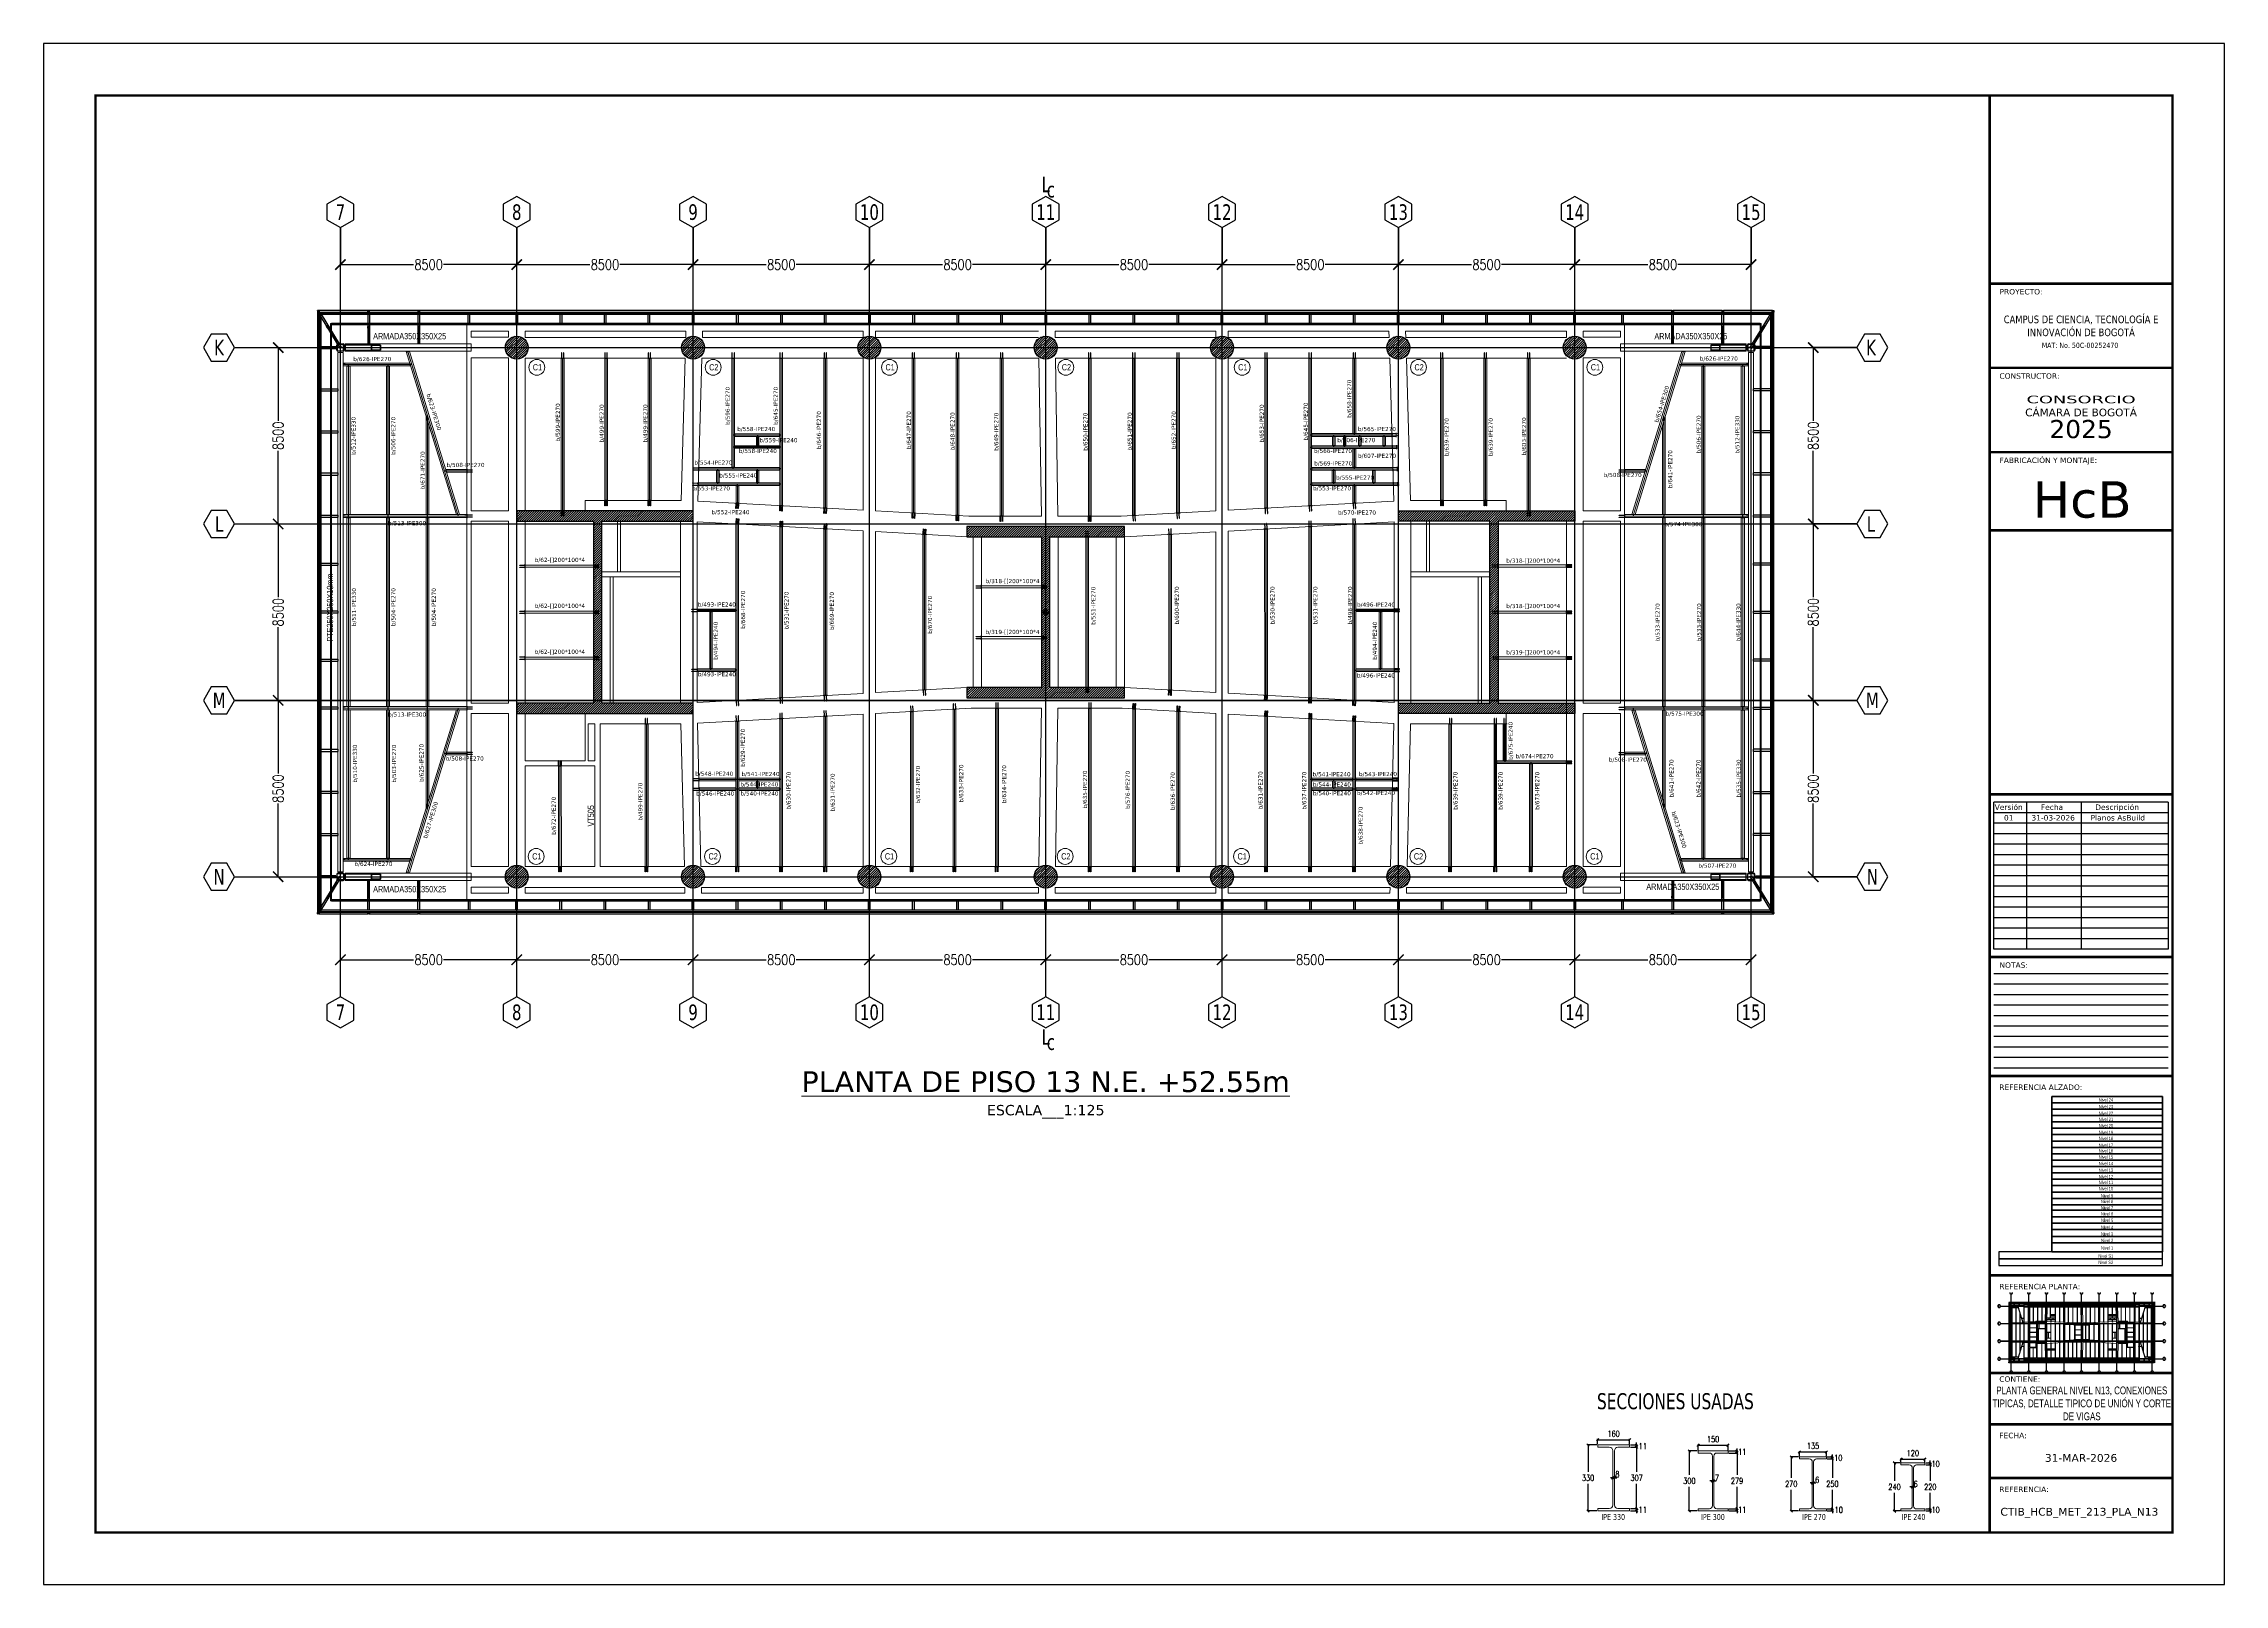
# Paper-space layout 'Layout1' of a CAD drawing. Header units: millimetres. Extents: x -17 to 824, y -6 to 588.
# The model-space entities are those that its viewports show. They can reach past a viewport. Long polylines and large blocks are cut down to what shows.
import ezdxf
from ezdxf.enums import TextEntityAlignment as Align

# ---------------------------------------------------------------- set-up
doc = ezdxf.new("R2010")
doc.units = ezdxf.units.MM
doc.header["$LTSCALE"] = 0.9
for name, color, linetype, lineweight in [('0-1', 7, 'Continuous', 5), ('A_ALMA', 8, 'Continuous', 5), ('E_COLUMNAS-1', 254, 'Continuous', 25), ('E_COLUMNAS-2', 1, 'Continuous', 9), ('E_COLUMNAS-3', 1, 'Continuous', 35), ('E_COLUMNAS-4', 1, 'Continuous', 25), ('E_TEXTO', 3, 'Continuous', 9), ('E_VIGAS', 8, 'Continuous', 9), ('E_VIGAS-1', 5, 'Continuous', 25), ('E_VIGAS-2', 10, 'Continuous', 25), ('E_VIGAS-3', 5, 'Continuous', 25), ('HCB-PLATINA', 4, 'Continuous', 15), ('HCB-TEXT-H1', 6, 'Continuous', 18), ('HCB-TEXT-H2', 4, 'Continuous', 18), ('HCB-VIGAS', 4, 'Continuous', 15), ('S-COLS-HDLN-1', 52, 'Continuous', 9), ('VIGAS_HCB', 4, 'Continuous', 15)]:
    doc.layers.add(name, color=color, linetype=linetype, lineweight=lineweight)
for name, color, linetype in [('COTAS', 8, 'Continuous'), ('FORMATO', 7, 'Continuous'), ('HCB-ACH_PANT', 253, 'Continuous'), ('HCB-ANCLAJE', 5, 'Continuous'), ('HCB-EJES', 1, 'Continuous'), ('HCB-ROTULOS', 2, 'Continuous'), ('HCB_PANTALLAS', 6, 'Continuous'), ('STL-OBJT', 7, 'Continuous'), ('VIEWPORT', 7, 'Continuous')]:
    doc.layers.add(name, color=color, linetype=linetype)
doc.layers.get('VIEWPORT').off()
doc.layers.get('VIEWPORT').freeze()
doc.styles.add('Arial Narrow', font='', dxfattribs={"width": 0.85, "height": 0.3})
doc.styles.add('Arial Narrow_3', font='', dxfattribs={"width": 0.85, "height": 0.002})
doc.styles.add('Arial Narrow_B_1', font='verdana.ttf', dxfattribs={"height": 0.0025})
doc.styles.add('CNI_COTAS', font='romans.shx', dxfattribs={"width": 0.8})
doc.styles.add('ROMANT', font='romant.shx', dxfattribs={"width": 0.8})
doc.styles.add('VERDANA', font='verdana.ttf')
doc.styles.get('Arial Narrow').set_extended_font_data('Arial Narrow')
doc.styles.get('Arial Narrow_3').set_extended_font_data('Arial Narrow')
doc.dimstyles.new('1.125', dxfattribs={"dimscale": 0, "dimtxt": 500, "dimasz": 500, "dimexe": 4, "dimexo": 4, "dimgap": 15, "dimtad": 0, "dimdec": 0, "dimzin": 4, "dimdsep": 46, "dimtxsty": 'ROMANT', "dimblk": 'ARCHTICK', "dimcen": -10, "dimclrd": 256, "dimclrt": 3, "dimadec": 0, "dimazin": 0, "dimtfac": 1, "dimtdec": 0, "dimtix": 1, "dimtmove": 0, "dimatfit": 0, "dimldrblk": 'OBLIQUE', "dimfxl": 0.05, "dimtolj": 1, "dimtzin": 0, "dimarcsym": 0})
doc.dimstyles.new('1.4', dxfattribs={"dimscale": 0, "dimtxt": 30, "dimasz": 12, "dimexe": 4, "dimexo": 4, "dimgap": 15, "dimtad": 1, "dimdec": 0, "dimzin": 4, "dimdsep": 46, "dimtxsty": 'CNI_COTAS', "dimblk": 'OBLIQUE', "dimcen": -0.09, "dimclrd": 256, "dimclrt": 3, "dimadec": 0, "dimazin": 0, "dimtfac": 1, "dimtdec": 0, "dimtmove": 2, "dimatfit": 0, "dimldrblk": 'DOT', "dimfxl": 0.05, "dimtolj": 1, "dimtzin": 0, "dimarcsym": 0})
pattern_1 = [(45, (0, 0), (-0.3768879, 0.3768879), []), (45, (0, 0.571), (-0.3768879, 0.3768879), [])]
pattern_2 = [(45, (78885.9, -140662.4), (-376.8879, 376.8879), []), (45, (78885.9, -140091.4), (-376.8879, 376.8879), [])]
pattern_3 = [(45, (-16452.7, -55448.78), (-56.1266, 56.1266), [])]
pattern_4 = [(45, (577.61, -5e-10), (-56.1266, 56.1266), [])]
pattern_5 = [(45, (9077.61, -5e-10), (-56.1266, 56.1266), [])]
pattern_6 = [(45, (17577.61, -5e-10), (-56.1266, 56.1266), [])]
pattern_7 = [(45, (26077.61, -5e-10), (-56.1266, 56.1266), [])]
pattern_8 = [(45, (34577.61, -5e-10), (-56.1266, 56.1266), [])]
pattern_9 = [(45, (43077.61, -5e-10), (-56.1266, 56.1266), [])]
pattern_10 = [(45, (51577.61, -5e-10), (-56.1266, 56.1266), [])]

# ---------------------------------------------------------------- blocks, each defined once
blk = doc.blocks.new('EST_SFM_VIGA-METALICA-SECCION-C - EST_SFM_VIGA-METALICA-UPN160-1604346-_50_00m_N_E_-NIVEL-13 DOC')
at = {"layer": 'E_VIGAS-1'}
for p, q in [((-35.18, 0.012), (-35.18, 0.018)), ((-35.174, 0.018), (-35.18, 0.018)), ((-32.755, 0.018), (-35.116, 0.018)), ((-30.335, 0.018), (-32.697, 0.018)), ((30.11, 0.018), (-30.277, 0.018)), ((32.53, 0.018), (30.168, 0.018)), ((34.953, 0.018), (32.588, 0.018)), ((35.017, 0.018), (35.011, 0.018)), ((35.017, 0.018), (35.017, -0.047)), ((-35.178, -0.047), (-35.112, -0.047)), ((-35.11, -0.047), (-32.761, -0.047)), ((-32.76, -0.047), (-32.693, -0.047)), ((-32.692, -0.047), (-30.341, -0.047)), ((-30.34, -0.047), (-30.273, -0.047)), ((-30.272, -0.047), (30.104, -0.047)), ((30.105, -0.047), (30.172, -0.047)), ((30.173, -0.047), (32.524, -0.047)), ((32.525, -0.047), (32.592, -0.047)), ((32.593, -0.047), (34.947, -0.047)), ((34.949, -0.047), (35.015, -0.047))]:
    blk.add_line(p, q, dxfattribs=at)
blk = doc.blocks.new('EST_SFM_VIGA-METALICA-SECCION-C - EST_SFM_VIGA-METALICA-UPN160-1602621-_50_00m_N_E_-NIVEL-13 DOC')
at = {"layer": 'E_VIGAS-1'}
for p, q in [((-14.46, -0.016), (-14.46, 0.047)), ((-14.457, 0.047), (-14.46, 0.047)), ((14.466, 0.047), (-14.455, 0.047)), ((14.471, 0.047), (14.468, 0.047)), ((14.471, 0.047), (14.471, -0.016)), ((-14.46, -0.018), (14.471, -0.018))]:
    blk.add_line(p, q, dxfattribs=at)
blk = doc.blocks.new('EST_SFM_VIGA-METALICA-SECCION-C - EST_SFM_VIGA-METALICA-UPN100-1529610-_50_00m_N_E_-NIVEL-13 DOC')
at = {"layer": 'E_VIGAS-2'}
for p, q in [((-14.442, -0.018), (-14.442, 0.032)), ((14.393, 0.032), (-14.441, 0.032)), ((14.393, 0.032), (14.393, -0.018)), ((-14.442, -0.018), (14.393, -0.018))]:
    blk.add_line(p, q, dxfattribs=at)
blk = doc.blocks.new('EST_SFM_VIGA-METALICA-SECCION-C - EST_SFM_VIGA-METALICA-UPN100-1529678-_50_00m_N_E_-NIVEL-13 DOC')
at = {"layer": 'E_VIGAS-2'}
for p, q in [((-13.943, -0.032), (-13.943, 0.018)), ((-13.556, 0.018), (-13.943, 0.018)), ((13.374, 0.018), (-13.422, 0.018)), ((13.894, 0.018), (13.507, 0.018)), ((13.894, 0.018), (13.894, -0.032)), ((-13.942, -0.032), (-13.638, -0.032)), ((-13.504, -0.032), (13.456, -0.032)), ((13.59, -0.032), (13.893, -0.032))]:
    blk.add_line(p, q, dxfattribs=at)
blk = doc.blocks.new('EST_SFM_VIGA-METALICA-SECCION-C - EST_SFM_VIGA-METALICA-UPN100-1529792-_50_00m_N_E_-NIVEL-13 DOC')
at = {"layer": 'E_VIGAS-2'}
for p, q in [((-13.568, -0.018), (-13.568, 0.032)), ((-13.263, 0.032), (-13.567, 0.032)), ((13.831, 0.032), (-13.129, 0.032)), ((14.268, 0.032), (13.965, 0.032)), ((14.269, 0.032), (14.269, -0.018)), ((-13.568, -0.018), (-13.181, -0.018)), ((-13.047, -0.018), (13.749, -0.018)), ((13.882, -0.018), (14.269, -0.018))]:
    blk.add_line(p, q, dxfattribs=at)
blk = doc.blocks.new('EST_SFM_VIGA-METALICA-SECCION-C - EST_SFM_VIGA-METALICA-UPN100-1530878-_50_00m_N_E_-NIVEL-13 DOC')
at = {"layer": 'E_VIGAS-2'}
for p, q in [((-14.294, -0.032), (-14.294, 0.018)), ((14.54, 0.018), (-14.294, 0.018)), ((14.54, 0.018), (14.54, -0.032)), ((-14.294, -0.032), (14.54, -0.032))]:
    blk.add_line(p, q, dxfattribs=at)
blk = doc.blocks.new('EST_SFM_VIGA-METALICA-SECCION-C - EST_SFM_VIGA-METALICA-UPN160-1529890-_50_00m_N_E_-NIVEL-13 DOC')
at = {"layer": 'E_VIGAS-1'}
for p, q in [((14.442, 0.018), (-14.49, 0.018)), ((-14.49, -0.047), (-14.49, 0.016)), ((14.506, 0.018), (14.5, 0.018)), ((14.506, 0.018), (14.506, 0.013)), ((-14.49, -0.047), (-14.487, -0.047)), ((-14.485, -0.047), (14.437, -0.047)), ((14.438, -0.047), (14.504, -0.047))]:
    blk.add_line(p, q, dxfattribs=at)
blk = doc.blocks.new('EST_SFM_VIGA-METALICA-SECCION-C - EST_SFM_VIGA-METALICA-UPN100-1526554-_50_00m_N_E_-NIVEL-13 DOC')
at = {"layer": 'E_VIGAS-2'}
for p, q in [((-34.929, -0.032), (-34.929, 0.018)), ((34.942, 0.018), (-34.929, 0.018)), ((34.942, 0.018), (34.942, -0.032)), ((-34.929, -0.032), (34.942, -0.032))]:
    blk.add_line(p, q, dxfattribs=at)
blk = doc.blocks.new('EST_SFM_VIGA-METALICA-SECCION-C - EST_SFM_VIGA-METALICA-UPN100-1526616-_50_00m_N_E_-NIVEL-13 DOC')
at = {"layer": 'E_VIGAS-2'}
for p, q in [((-34.827, -0.018), (-34.827, 0.032)), ((34.044, 0.032), (-34.827, 0.032)), ((34.044, 0.032), (34.044, -0.018)), ((-34.827, -0.018), (34.044, -0.018))]:
    blk.add_line(p, q, dxfattribs=at)
blk = doc.blocks.new('EST_SFM_VIGA-METALICA-SECCION-C - EST_SFM_VIGA-METALICA-UPN100-1527742-_50_00m_N_E_-NIVEL-13 DOC')
at = {"layer": 'E_VIGAS-2'}
for p, q in [((-34.827, -0.032), (-34.827, 0.018)), ((34.044, 0.018), (-34.827, 0.018)), ((34.044, 0.018), (34.044, -0.032)), ((-34.827, -0.032), (34.044, -0.032))]:
    blk.add_line(p, q, dxfattribs=at)
blk = doc.blocks.new('EST_SFM_VIGA-METALICA-SECCION-C - EST_SFM_VIGA-METALICA-UPN100-1527772-_50_00m_N_E_-NIVEL-13 DOC')
at = {"layer": 'E_VIGAS-2'}
for p, q in [((-34.929, -0.018), (-34.929, 0.032)), ((34.942, 0.032), (-34.929, 0.032)), ((34.942, 0.032), (34.942, -0.018)), ((-34.929, -0.018), (34.942, -0.018))]:
    blk.add_line(p, q, dxfattribs=at)
blk = doc.blocks.new('EST_SFM_VIGA-METALICA-SECCION-C - EST_SFM_VIGA-METALICA-UPN160-1579051-_50_00m_N_E_-NIVEL-13 DOC')
at = {"layer": 'E_VIGAS-1'}
for p, q in [((-35.108, 0.047), (-35.175, 0.047)), ((-32.753, 0.047), (-35.107, 0.047)), ((-32.685, 0.047), (-32.751, 0.047)), ((-30.333, 0.047), (-32.684, 0.047)), ((-30.265, 0.047), (-30.331, 0.047)), ((30.107, 0.047), (-30.264, 0.047)), ((30.175, 0.047), (30.109, 0.047)), ((32.521, 0.047), (30.176, 0.047)), ((34.951, 0.047), (32.603, 0.047)), ((34.955, 0.047), (34.952, 0.047)), ((34.955, 0.047), (34.955, -0.016)), ((-35.176, -0.018), (-35.176, -0.012)), ((-35.176, -0.018), (-35.17, -0.018)), ((-35.112, -0.018), (-32.747, -0.018)), ((-32.689, -0.018), (-30.327, -0.018)), ((-30.269, -0.018), (30.113, -0.018)), ((30.171, -0.018), (32.533, -0.018)), ((32.591, -0.018), (34.955, -0.018))]:
    blk.add_line(p, q, dxfattribs=at)
blk = doc.blocks.new('EST_SCM_COLUMNA-METALICA-SECCION-CUADRADA - EST_SCM_COLUMNA-TUBULAR-CUADRADA_PTEØ_70x70 e_3mm-1587420-_50_00m_N_E_-NIVEL-13 DOC')
at = {"layer": 'E_COLUMNAS-2'}
h = blk.add_hatch(dxfattribs=at)
h.set_pattern_fill('FP_1', color=256, style=0, pattern_type=2)
h.set_pattern_definition([(135, (75.225, -138.917), (-0.15909903, -0.15909903), [])])
h.paths.add_polyline_path([(0.029, -0.035), (0.033, -0.033), (0.035, -0.029), (0.031, -0.031)])
h.paths.add_polyline_path([(-0.029, -0.035), (-0.031, -0.031), (-0.035, -0.029), (-0.033, -0.033)])
h.paths.add_polyline_path([(0.029, -0.035), (0.029, -0.032), (-0.029, -0.032), (-0.029, -0.035)])
h.paths.add_polyline_path([(0.035, 0.029), (0.033, 0.033), (0.029, 0.035), (0.031, 0.031)])
h.paths.add_polyline_path([(0.035, -0.029), (0.035, 0.029), (0.032, 0.029), (0.032, -0.029)])
h.paths.add_polyline_path([(-0.035, 0.029), (-0.031, 0.031), (-0.029, 0.035), (-0.033, 0.033)])
h.paths.add_polyline_path([(-0.032, -0.029), (-0.032, 0.029), (-0.035, 0.029), (-0.035, -0.029)])
h.paths.add_polyline_path([(0.029, 0.032), (0.029, 0.035), (-0.029, 0.035), (-0.029, 0.032)])
at = {"layer": 'E_COLUMNAS-1'}
for p, q in [((-0.035, -0.029), (-0.035, 0.029)), ((-0.032, 0.029), (-0.032, -0.029)), ((-0.029, 0.035), (0.029, 0.035)), ((0.029, 0.032), (-0.029, 0.032)), ((0.032, -0.029), (0.032, 0.029)), ((0.035, 0.029), (0.035, -0.029)), ((-0.029, -0.032), (0.029, -0.032)), ((0.029, -0.035), (-0.029, -0.035))]:
    blk.add_line(p, q, dxfattribs=at)
for centre, radius, start, end in [((-0.029, 0.029), 0.006, 90, 180), ((-0.029, 0.029), 0.003, 90, 180), ((0.029, 0.029), 0.006, 0, 90), ((0.029, 0.029), 0.003, 0, 90), ((0.029, 0.029), 0.006, 10, 80), ((0.029, 0.029), 0.003, 30, 60), ((-0.029, -0.029), 0.006, 180, 270), ((-0.029, -0.029), 0.003, 180, 270), ((0.029, -0.029), 0.003, 270, 360), ((0.029, -0.029), 0.006, 270, 0)]:
    blk.add_arc(centre, radius, start, end, dxfattribs=at)
blk = doc.blocks.new('EST_SCM_COLUMNA-METALICA-SECCION-CUADRADA - EST_SCM_COLUMNA-TUBULAR-CUADRADA_PTEØ_70x70 e_3mm-1587421-_50_00m_N_E_-NIVEL-13 DOC')
at = {"layer": 'E_COLUMNAS-1'}
for p, q in [((-0.035, 0.029), (-0.035, -0.029)), ((-0.032, -0.029), (-0.032, 0.029)), ((0.029, 0.035), (-0.029, 0.035)), ((-0.029, 0.032), (0.029, 0.032)), ((0.032, 0.029), (0.032, -0.029)), ((0.035, -0.029), (0.035, 0.029)), ((0.029, -0.032), (-0.029, -0.032)), ((-0.029, -0.035), (0.029, -0.035))]:
    blk.add_line(p, q, dxfattribs=at)
for centre, radius, start, end in [((-0.029, 0.029), 0.006, 90, 180), ((-0.029, 0.029), 0.003, 90, 180), ((0.029, 0.029), 0.006, 360, 90), ((0.029, 0.029), 0.003, 0, 90), ((-0.029, -0.029), 0.006, 180, 270), ((-0.029, -0.029), 0.003, 180, 270), ((0.029, -0.029), 0.003, 270, 360), ((0.029, -0.029), 0.006, 270, 360), ((0.029, -0.029), 0.006, 280, 350), ((0.029, -0.029), 0.003, 300, 330)]:
    blk.add_arc(centre, radius, start, end, dxfattribs=at)
blk = doc.blocks.new('EST_SCM_COLUMNA-METALICA-SECCION-CUADRADA - EST_SCM_COLUMNA-TUBULAR-CUADRADA_PTEØ_70x70 e_3mm-V1-_50_00m_N_E_-NIVEL-13 DOC')
at = {"layer": 'E_COLUMNAS-1'}
for p, q in [((-0.035, 0.029), (-0.035, -0.029)), ((-0.032, -0.029), (-0.032, 0.029)), ((0.029, 0.035), (-0.029, 0.035)), ((-0.029, 0.032), (0.029, 0.032)), ((0.032, 0.029), (0.032, -0.029)), ((0.035, -0.029), (0.035, 0.029)), ((0.029, -0.032), (-0.029, -0.032)), ((-0.029, -0.035), (0.029, -0.035))]:
    blk.add_line(p, q, dxfattribs=at)
for centre, radius, start, end in [((-0.029, 0.029), 0.006, 90, 180), ((-0.029, 0.029), 0.003, 90, 180), ((0.029, 0.029), 0.006, 360, 90), ((0.029, 0.029), 0.003, 0, 90), ((-0.029, -0.029), 0.006, 180, 270), ((-0.029, -0.029), 0.003, 180, 270), ((0.029, -0.029), 0.003, 270, 360), ((0.029, -0.029), 0.006, 270, 360), ((0.029, -0.029), 0.006, 280, 350), ((0.029, -0.029), 0.003, 300, 330)]:
    blk.add_arc(centre, radius, start, end, dxfattribs=at)
blk = doc.blocks.new('EST_SCM_COLUMNA-METALICA-SECCION-CUADRADA - EST_SCM_COLUMNA-TUBULAR-CUADRADA_PTEØ_70x70 e_3mm-V2-_50_00m_N_E_-NIVEL-13 DOC')
at = {"layer": 'E_COLUMNAS-1'}
for p, q in [((-0.035, -0.029), (-0.035, 0.029)), ((-0.032, 0.029), (-0.032, -0.029)), ((-0.029, 0.035), (0.029, 0.035)), ((0.029, 0.032), (-0.029, 0.032)), ((0.032, -0.029), (0.032, 0.029)), ((0.035, 0.029), (0.035, -0.029)), ((-0.029, -0.032), (0.029, -0.032)), ((0.029, -0.035), (-0.029, -0.035))]:
    blk.add_line(p, q, dxfattribs=at)
for centre, radius, start, end in [((-0.029, 0.029), 0.006, 90, 180), ((-0.029, 0.029), 0.003, 90, 180), ((0.029, 0.029), 0.006, 0, 90), ((0.029, 0.029), 0.003, 0, 90), ((-0.029, -0.029), 0.006, 180, 270), ((-0.029, -0.029), 0.003, 180, 270), ((0.029, -0.029), 0.003, 270, 360), ((0.029, -0.029), 0.006, 270, 0)]:
    blk.add_arc(centre, radius, start, end, dxfattribs=at)
blk = doc.blocks.new('EST_SCM_COLUMNA-METALICA-SECCION-CUADRADA - EST_SCM_COLUMNA-TUBULAR-CUADRADA_PTEØ_70x70 e_3mm-V3-_50_00m_N_E_-NIVEL-13 DOC')
at = {"layer": 'E_COLUMNAS-1'}
for p, q in [((-0.035, -0.029), (-0.035, 0.029)), ((-0.032, 0.029), (-0.032, -0.029)), ((-0.029, 0.035), (0.029, 0.035)), ((0.029, 0.032), (-0.029, 0.032)), ((0.032, -0.029), (0.032, 0.029)), ((0.035, 0.029), (0.035, -0.029)), ((-0.029, -0.032), (0.029, -0.032)), ((0.029, -0.035), (-0.029, -0.035))]:
    blk.add_line(p, q, dxfattribs=at)
for centre, radius, start, end in [((-0.029, 0.029), 0.006, 90, 180), ((-0.029, 0.029), 0.006, 90, 170), ((-0.029, 0.029), 0.003, 90, 180), ((-0.029, 0.029), 0.003, 90, 150), ((0.029, 0.029), 0.006, 0, 90), ((0.029, 0.029), 0.006, 10, 90), ((0.029, 0.029), 0.003, 0, 90), ((0.029, 0.029), 0.003, 30, 90), ((-0.029, -0.029), 0.006, 180, 270), ((-0.029, -0.029), 0.003, 180, 270), ((0.029, -0.029), 0.003, 270, 360), ((0.029, -0.029), 0.006, 270, 0)]:
    blk.add_arc(centre, radius, start, end, dxfattribs=at)
blk = doc.blocks.new('EST_SCM_COLUMNA-METALICA-SECCION-CUADRADA - EST_SCM_COLUMNA-TUBULAR-CUADRADA_PTEØ_70x70 e_3mm-V4-_50_00m_N_E_-NIVEL-13 DOC')
at = {"layer": 'E_COLUMNAS-1'}
for p, q in [((-0.035, -0.029), (-0.035, 0.029)), ((-0.032, 0.029), (-0.032, -0.029)), ((-0.029, 0.035), (0.029, 0.035)), ((0.029, 0.032), (-0.029, 0.032)), ((0.032, -0.029), (0.032, 0.029)), ((0.035, 0.029), (0.035, -0.029)), ((-0.029, -0.032), (0.029, -0.032)), ((0.029, -0.035), (-0.029, -0.035))]:
    blk.add_line(p, q, dxfattribs=at)
for centre, radius, start, end in [((-0.029, 0.029), 0.006, 90, 180), ((-0.029, 0.029), 0.006, 90, 170), ((-0.029, 0.029), 0.003, 90, 180), ((-0.029, 0.029), 0.003, 90, 150), ((0.029, 0.029), 0.006, 0, 90), ((0.029, 0.029), 0.006, 10, 90), ((0.029, 0.029), 0.003, 0, 90), ((0.029, 0.029), 0.003, 30, 90), ((-0.029, -0.029), 0.006, 180, 270), ((-0.029, -0.029), 0.003, 180, 270), ((0.029, -0.029), 0.003, 270, 360), ((0.029, -0.029), 0.006, 270, 0)]:
    blk.add_arc(centre, radius, start, end, dxfattribs=at)
blk = doc.blocks.new('EST_SCM_COLUMNA-METALICA-SECCION-CUADRADA - EST_SCM_COLUMNA-TUBULAR-CUADRADA_PTEØ_70x70 e_3mm-V5-_50_00m_N_E_-NIVEL-13 DOC')
at = {"layer": 'E_COLUMNAS-1'}
for p, q in [((-0.035, 0.029), (-0.035, -0.029)), ((-0.032, -0.029), (-0.032, 0.029)), ((0.029, 0.035), (-0.029, 0.035)), ((-0.029, 0.032), (0.029, 0.032)), ((0.032, 0.029), (0.032, -0.029)), ((0.035, -0.029), (0.035, 0.029)), ((0.029, -0.032), (-0.029, -0.032)), ((-0.029, -0.035), (0.029, -0.035))]:
    blk.add_line(p, q, dxfattribs=at)
for centre, radius, start, end in [((-0.029, 0.029), 0.006, 90, 180), ((-0.029, 0.029), 0.003, 90, 180), ((0.029, 0.029), 0.006, 360, 90), ((0.029, 0.029), 0.003, 0, 90), ((-0.029, -0.029), 0.006, 180, 270), ((-0.029, -0.029), 0.006, 190, 270), ((-0.029, -0.029), 0.003, 180, 270), ((-0.029, -0.029), 0.003, 210, 270), ((0.029, -0.029), 0.003, 270, 360), ((0.029, -0.029), 0.006, 270, 360), ((0.029, -0.029), 0.006, 270, 350), ((0.029, -0.029), 0.003, 270, 330)]:
    blk.add_arc(centre, radius, start, end, dxfattribs=at)
blk = doc.blocks.new('EST_SCM_COLUMNA-METALICA-SECCION-CUADRADA - EST_SCM_COLUMNA-TUBULAR-CUADRADA_PTEØ_70x70 e_3mm-V6-_50_00m_N_E_-NIVEL-13 DOC')
at = {"layer": 'E_COLUMNAS-2'}
h = blk.add_hatch(dxfattribs=at)
h.set_pattern_fill('FP_3', color=256, style=0, pattern_type=2)
h.set_pattern_definition([(135, (72.807, -167.908), (-0.15909903, -0.15909903), [])])
h.paths.add_polyline_path([(0.029, -0.035), (0.033, -0.033), (0.035, -0.029), (0.031, -0.031)])
h.paths.add_polyline_path([(-0.029, -0.035), (-0.031, -0.031), (-0.035, -0.029), (-0.033, -0.033)])
h.paths.add_polyline_path([(-0.01, -0.035), (0.029, -0.035), (0.029, -0.032), (-0.029, -0.032), (-0.029, -0.035)])
h.paths.add_polyline_path([(-0.035, 0.029), (-0.031, 0.031), (-0.029, 0.035), (-0.033, 0.033)])
h.paths.add_polyline_path([(-0.032, -0.029), (-0.032, 0.029), (-0.035, 0.029), (-0.035, -0.029)])
h.paths.add_polyline_path([(0.035, 0.029), (0.033, 0.033), (0.029, 0.035), (0.031, 0.031)])
h.paths.add_polyline_path([(0.032, -0.029), (0.035, -0.029), (0.035, 0.029), (0.032, 0.029)])
h.paths.add_polyline_path([(-0.029, 0.032), (0.029, 0.032), (0.029, 0.035), (-0.029, 0.035)])
at = {"layer": 'E_COLUMNAS-1'}
for p, q in [((-0.035, 0.029), (-0.035, -0.029)), ((-0.032, -0.029), (-0.032, 0.029)), ((0.029, 0.035), (-0.029, 0.035)), ((-0.029, 0.032), (0.029, 0.032)), ((0.032, 0.029), (0.032, -0.029)), ((0.035, -0.029), (0.035, 0.029)), ((0.029, -0.032), (-0.029, -0.032)), ((-0.029, -0.035), (0.029, -0.035))]:
    blk.add_line(p, q, dxfattribs=at)
for centre, radius, start, end in [((-0.029, 0.029), 0.006, 90, 180), ((-0.029, 0.029), 0.003, 90, 180), ((0.029, 0.029), 0.006, 360, 90), ((0.029, 0.029), 0.003, 0, 90), ((-0.029, -0.029), 0.006, 180, 270), ((-0.029, -0.029), 0.006, 190, 270), ((-0.029, -0.029), 0.003, 180, 270), ((-0.029, -0.029), 0.003, 210, 270), ((0.029, -0.029), 0.003, 270, 360), ((0.029, -0.029), 0.006, 270, 360), ((0.029, -0.029), 0.006, 270, 350), ((0.029, -0.029), 0.003, 270, 330)]:
    blk.add_arc(centre, radius, start, end, dxfattribs=at)
blk = doc.blocks.new('EST_SCM_COLUMNA-METALICA-SECCION-CUADRADA - EST_SCM_COLUMNA-TUBULAR-CUADRADA_PTEØ_70x70 e_3mm-V7-_50_00m_N_E_-NIVEL-13 DOC')
at = {"layer": 'E_COLUMNAS-1'}
for p, q in [((-0.035, 0.029), (-0.035, -0.029)), ((-0.032, -0.029), (-0.032, 0.029)), ((0.029, 0.035), (-0.029, 0.035)), ((-0.029, 0.032), (0.029, 0.032)), ((0.032, 0.029), (0.032, -0.029)), ((0.035, -0.029), (0.035, 0.029)), ((0.029, -0.032), (-0.029, -0.032)), ((-0.029, -0.035), (0.029, -0.035))]:
    blk.add_line(p, q, dxfattribs=at)
for centre, radius, start, end in [((-0.029, 0.029), 0.006, 90, 180), ((-0.029, 0.029), 0.003, 90, 180), ((0.029, 0.029), 0.006, 360, 90), ((0.029, 0.029), 0.003, 0, 90), ((-0.029, -0.029), 0.006, 180, 270), ((-0.029, -0.029), 0.006, 190, 270), ((-0.029, -0.029), 0.003, 180, 270), ((-0.029, -0.029), 0.003, 210, 270), ((0.029, -0.029), 0.003, 270, 360), ((0.029, -0.029), 0.006, 270, 360), ((0.029, -0.029), 0.006, 270, 350), ((0.029, -0.029), 0.003, 270, 330)]:
    blk.add_arc(centre, radius, start, end, dxfattribs=at)
blk = doc.blocks.new('EST_SCM_COLUMNA-METALICA-SECCION-CUADRADA - EST_SCM_COLUMNA-TUBULAR-CUADRADA_PTEØ_70x70 e_3mm-V8-_50_00m_N_E_-NIVEL-13 DOC')
at = {"layer": 'E_COLUMNAS-2'}
h = blk.add_hatch(dxfattribs=at)
h.set_pattern_fill('FP_4', color=256, style=0, pattern_type=2)
h.set_pattern_definition([(315, (-7.522, 167.908), (0.15909903, 0.15909903), [])])
h.paths.add_polyline_path([(-0.029, 0.035), (-0.033, 0.033), (-0.035, 0.029), (-0.031, 0.031)])
h.paths.add_polyline_path([(0.029, 0.035), (0.031, 0.031), (0.035, 0.029), (0.033, 0.033)])
h.paths.add_polyline_path([(-0.029, 0.035), (-0.029, 0.032), (0.029, 0.032), (0.029, 0.035)])
h.paths.add_polyline_path([(-0.035, -0.029), (-0.033, -0.033), (-0.029, -0.035), (-0.031, -0.031)])
h.paths.add_polyline_path([(-0.032, 0.029), (-0.035, 0.029), (-0.035, -0.029), (-0.032, -0.029)])
h.paths.add_polyline_path([(0.035, -0.029), (0.031, -0.031), (0.029, -0.035), (0.033, -0.033)])
h.paths.add_polyline_path([(0.032, 0.029), (0.032, -0.029), (0.035, -0.029), (0.035, 0.029)])
h.paths.add_polyline_path([(-0.029, -0.032), (-0.029, -0.035), (0.029, -0.035), (0.029, -0.032)])
at = {"layer": 'E_COLUMNAS-1'}
for p, q in [((-0.035, -0.029), (-0.035, 0.029)), ((-0.032, 0.029), (-0.032, -0.029)), ((-0.029, 0.035), (0.029, 0.035)), ((0.029, 0.032), (-0.029, 0.032)), ((0.032, -0.029), (0.032, 0.029)), ((0.035, 0.029), (0.035, -0.029)), ((-0.029, -0.032), (0.029, -0.032)), ((0.029, -0.035), (-0.029, -0.035))]:
    blk.add_line(p, q, dxfattribs=at)
for centre, radius, start, end in [((-0.029, 0.029), 0.006, 90, 180), ((-0.029, 0.029), 0.006, 90, 170), ((-0.029, 0.029), 0.003, 90, 180), ((-0.029, 0.029), 0.003, 90, 150), ((0.029, 0.029), 0.006, 0, 90), ((0.029, 0.029), 0.006, 10, 90), ((0.029, 0.029), 0.003, 0, 90), ((0.029, 0.029), 0.003, 30, 90), ((-0.029, -0.029), 0.006, 180, 270), ((-0.029, -0.029), 0.003, 180, 270), ((0.029, -0.029), 0.003, 270, 360), ((0.029, -0.029), 0.006, 270, 0)]:
    blk.add_arc(centre, radius, start, end, dxfattribs=at)
blk = doc.blocks.new('EST_SCM_COLUMNA-METALICA-SECCION-CUADRADA - EST_SCM_COLUMNA-TUBULAR-CUADRADA_PTEØ_70x70 e_3mm-V9-_50_00m_N_E_-NIVEL-13 DOC')
at = {"layer": 'E_COLUMNAS-1'}
for p, q in [((-0.035, -0.029), (-0.035, 0.029)), ((-0.032, 0.029), (-0.032, -0.029)), ((-0.029, 0.035), (0.029, 0.035)), ((0.029, 0.032), (-0.029, 0.032)), ((0.032, -0.029), (0.032, 0.029)), ((0.035, 0.029), (0.035, -0.029)), ((-0.029, -0.032), (0.029, -0.032)), ((0.029, -0.035), (-0.029, -0.035))]:
    blk.add_line(p, q, dxfattribs=at)
for centre, radius, start, end in [((-0.029, 0.029), 0.006, 90, 180), ((-0.029, 0.029), 0.006, 90, 170), ((-0.029, 0.029), 0.003, 90, 180), ((-0.029, 0.029), 0.003, 90, 150), ((0.029, 0.029), 0.006, 0, 90), ((0.029, 0.029), 0.006, 10, 90), ((0.029, 0.029), 0.003, 0, 90), ((0.029, 0.029), 0.003, 30, 90), ((-0.029, -0.029), 0.006, 180, 270), ((-0.029, -0.029), 0.003, 180, 270), ((0.029, -0.029), 0.003, 270, 360), ((0.029, -0.029), 0.006, 270, 0)]:
    blk.add_arc(centre, radius, start, end, dxfattribs=at)
blk = doc.blocks.new('EST_SCM_COLUMNA-METALICA-SECCION-CUADRADA - EST_SCM_COLUMNA-TUBULAR-CUADRADA_PTEØ_70x70 e_3mm-V10-_50_00m_N_E_-NIVEL-13 DOC')
at = {"layer": 'E_COLUMNAS-2'}
h = blk.add_hatch(dxfattribs=at)
h.set_pattern_fill('FP_5', color=256, style=0, pattern_type=2)
h.set_pattern_definition([(315, (-7.522, 138.917), (0.15909903, 0.15909903), [])])
h.paths.add_polyline_path([(-0.029, 0.035), (-0.033, 0.033), (-0.035, 0.029), (-0.031, 0.031)])
h.paths.add_polyline_path([(0.029, 0.035), (-0.029, 0.035), (-0.029, 0.032), (0.029, 0.032)])
h.paths.add_polyline_path([(0.029, 0.035), (0.031, 0.031), (0.035, 0.029), (0.033, 0.033)])
h.paths.add_polyline_path([(0.035, -0.029), (0.031, -0.031), (0.029, -0.035), (0.033, -0.033)])
h.paths.add_polyline_path([(0.032, 0.029), (0.032, -0.029), (0.035, -0.029), (0.035, 0.029)])
h.paths.add_polyline_path([(-0.035, -0.029), (-0.033, -0.033), (-0.029, -0.035), (-0.031, -0.031)])
h.paths.add_polyline_path([(-0.035, 0.029), (-0.035, -0.029), (-0.032, -0.029), (-0.032, 0.029)])
h.paths.add_polyline_path([(0.029, -0.032), (-0.029, -0.032), (-0.029, -0.035), (0.029, -0.035)])
at = {"layer": 'E_COLUMNAS-1'}
for p, q in [((-0.035, 0.029), (-0.035, -0.029)), ((-0.032, -0.029), (-0.032, 0.029)), ((0.029, 0.035), (-0.029, 0.035)), ((-0.029, 0.032), (0.029, 0.032)), ((0.032, 0.029), (0.032, -0.029)), ((0.035, -0.029), (0.035, 0.029)), ((0.029, -0.032), (-0.029, -0.032)), ((-0.029, -0.035), (0.029, -0.035))]:
    blk.add_line(p, q, dxfattribs=at)
for centre, radius, start, end in [((-0.029, 0.029), 0.006, 90, 180), ((-0.029, 0.029), 0.003, 90, 180), ((0.029, 0.029), 0.006, 360, 90), ((0.029, 0.029), 0.003, 0, 90), ((-0.029, -0.029), 0.006, 180, 270), ((-0.029, -0.029), 0.003, 180, 270), ((0.029, -0.029), 0.003, 270, 360), ((0.029, -0.029), 0.006, 270, 360)]:
    blk.add_arc(centre, radius, start, end, dxfattribs=at)
blk = doc.blocks.new('DCTIB_CNI_EST_MOD-1A-FAC_0001_rvt-1-_50_00m_N_E_-NIVEL-13 DOC')
at = {"layer": 'E_VIGAS'}
h = blk.add_hatch(dxfattribs=at)
h.set_pattern_fill('FP_2', color=256, style=0, pattern_type=2)
h.set_pattern_definition(pattern_1)
h.paths.add_polyline_path([(-74.778, 167.111), (-74.723, 167.145), (-74.724, 167.146), (-74.779, 167.113)])
h.paths.add_polyline_path([(-74.782, 167.113), (-74.781, 167.114), (-74.828, 167.188)])
h.paths.add_polyline_path([(-74.724, 167.149), (-74.723, 167.15), (-74.731, 167.16)])
h.paths.add_polyline_path([(-74.826, 167.191), (-74.771, 167.224), (-74.772, 167.226), (-74.827, 167.193)])
h = blk.add_hatch(dxfattribs=at)
h.set_pattern_fill('FP_2', color=256, style=0, pattern_type=2)
h.set_pattern_definition(pattern_1)
h.paths.add_polyline_path([(-72.775, 167.094), (-72.775, 167.096), (-72.839, 167.096), (-72.839, 167.094), (-72.817, 167.094)])
h.paths.add_polyline_path([(-72.775, 167.182), (-72.775, 167.184), (-72.839, 167.184), (-72.839, 167.182), (-72.817, 167.182)])
h = blk.add_hatch(dxfattribs=at)
h.set_pattern_fill('FP_2', color=256, style=0, pattern_type=2)
h.set_pattern_definition(pattern_1)
h.paths.add_polyline_path([(-9.974, 167.094), (-9.91, 167.094), (-9.91, 167.096), (-9.974, 167.096)])
h.paths.add_polyline_path([(-9.977, 167.098), (-9.976, 167.098), (-9.977, 167.18)])
h.paths.add_polyline_path([(-9.974, 167.182), (-9.91, 167.182), (-9.91, 167.184), (-9.974, 167.184)])
h = blk.add_hatch(dxfattribs=at)
h.set_pattern_fill('FP_2', color=256, style=0, pattern_type=2)
h.set_pattern_definition(pattern_1)
h.paths.add_polyline_path([(-5.547, 167.111), (-5.545, 167.113), (-5.6, 167.146), (-5.601, 167.145)])
h.paths.add_polyline_path([(-5.498, 167.191), (-5.497, 167.193), (-5.552, 167.226), (-5.553, 167.224), (-5.526, 167.208)])
h = blk.add_hatch(dxfattribs=at)
h.set_pattern_fill('FP_2', color=256, style=0, pattern_type=2)
h.set_pattern_definition(pattern_1)
h.paths.add_polyline_path([(-72.834, 139.641), (-72.77, 139.641), (-72.77, 139.643), (-72.834, 139.643)])
h.paths.add_polyline_path([(-72.834, 139.729), (-72.77, 139.729), (-72.77, 139.731), (-72.834, 139.731)])
at = {"layer": 'E_COLUMNAS-1'}
for centre, radius, start, end in [((-75.196, 167.879), 0.006, 280, 350), ((-75.196, 167.879), 0.006, 280, 350), ((-75.196, 167.879), 0.003, 300, 330), ((-75.196, 167.879), 0.003, 300, 330), ((-72.836, 167.879), 0.006, 190, 270), ((-72.836, 167.879), 0.006, 190, 270), ((-72.836, 167.879), 0.003, 210, 270), ((-72.836, 167.879), 0.003, 210, 270), ((-72.778, 167.879), 0.006, 270, 350), ((-72.778, 167.879), 0.006, 270, 350), ((-72.778, 167.879), 0.003, 270, 330), ((-72.778, 167.879), 0.003, 270, 330), ((-70.416, 167.879), 0.006, 190, 270), ((-70.416, 167.879), 0.006, 190, 270), ((-70.416, 167.879), 0.003, 210, 270), ((-70.416, 167.879), 0.003, 210, 270), ((-70.358, 167.879), 0.006, 270, 350), ((-70.358, 167.879), 0.006, 270, 350), ((-70.358, 167.879), 0.003, 270, 330), ((-70.358, 167.879), 0.003, 270, 330), ((-9.971, 167.879), 0.006, 190, 270), ((-9.971, 167.879), 0.006, 190, 270), ((-9.971, 167.879), 0.003, 210, 270), ((-9.971, 167.879), 0.003, 210, 270), ((-9.913, 167.879), 0.006, 270, 350), ((-9.913, 167.879), 0.006, 270, 350), ((-9.913, 167.879), 0.003, 270, 330), ((-9.913, 167.879), 0.003, 270, 330), ((-7.551, 167.879), 0.006, 190, 270), ((-7.551, 167.879), 0.006, 190, 270), ((-7.551, 167.879), 0.003, 210, 270), ((-7.551, 167.879), 0.003, 210, 270), ((-7.493, 167.879), 0.006, 270, 350), ((-7.493, 167.879), 0.006, 270, 350), ((-7.493, 167.879), 0.003, 270, 330), ((-7.493, 167.879), 0.003, 270, 330), ((-75.196, 138.946), 0.006, 10, 80), ((-75.196, 138.946), 0.006, 10, 80), ((-75.196, 138.946), 0.003, 30, 60), ((-75.196, 138.946), 0.003, 30, 60), ((-72.831, 138.946), 0.006, 90, 170), ((-72.831, 138.946), 0.006, 90, 170), ((-72.831, 138.946), 0.003, 90, 150), ((-72.831, 138.946), 0.003, 90, 150), ((-72.773, 138.946), 0.006, 10, 90), ((-72.773, 138.946), 0.006, 10, 90), ((-72.773, 138.946), 0.003, 30, 90), ((-72.773, 138.946), 0.003, 30, 90), ((-70.411, 138.946), 0.006, 90, 170), ((-70.411, 138.946), 0.006, 90, 170), ((-70.411, 138.946), 0.003, 90, 150), ((-70.411, 138.946), 0.003, 90, 150), ((-70.353, 138.946), 0.006, 10, 90), ((-70.353, 138.946), 0.006, 10, 90), ((-70.353, 138.946), 0.003, 30, 90), ((-70.353, 138.946), 0.003, 30, 90), ((-9.971, 138.946), 0.006, 90, 170), ((-9.971, 138.946), 0.006, 90, 170), ((-9.971, 138.946), 0.003, 90, 150), ((-9.971, 138.946), 0.003, 90, 150), ((-9.913, 138.946), 0.006, 10, 90), ((-9.913, 138.946), 0.006, 10, 90), ((-9.913, 138.946), 0.003, 30, 90), ((-9.913, 138.946), 0.003, 30, 90), ((-5.128, 138.946), 0.006, 100, 170), ((-5.128, 138.946), 0.006, 100, 170), ((-5.128, 138.946), 0.003, 120, 150), ((-5.128, 138.946), 0.003, 120, 150)]:
    blk.add_arc(centre, radius, start, end, dxfattribs=at)
at = {"layer": 'E_VIGAS-1'}
for p, q in [((-5.194, 167.83), (-5.143, 167.914)), ((-5.143, 167.914), (-5.134, 167.908)), ((-5.131, 167.906), (-5.081, 167.876)), ((-75.195, 167.791), (-75.176, 167.76)), ((-75.181, 167.84), (-75.178, 167.835)), ((-75.178, 167.826), (-75.181, 167.831)), ((-75.176, 167.859), (-75.176, 167.853)), ((-75.176, 167.853), (-75.176, 167.859)), ((-75.176, 167.859), (-75.147, 167.859)), ((-75.176, 167.749), (-75.176, 167.802)), ((-75.174, 167.865), (-75.175, 167.864)), ((-75.147, 167.858), (-75.175, 167.858)), ((-75.175, 167.858), (-75.175, 167.747)), ((-75.171, 167.875), (-75.171, 167.873)), ((-75.155, 167.859), (-75.166, 167.878)), ((-75.147, 167.858), (-75.13, 167.83)), ((-75.097, 167.777), (-74.647, 167.038)), ((-72.848, 167.858), (-72.848, 167.859)), ((-72.848, 167.859), (-72.82, 167.859)), ((-72.766, 167.858), (-72.848, 167.858)), ((-72.848, 167.858), (-72.848, 167.83)), ((-72.848, 167.78), (-72.848, 167.33)), ((-72.81, 167.876), (-72.81, 167.878)), ((-72.81, 167.864), (-72.81, 167.873)), ((-72.81, 167.859), (-72.81, 167.864)), ((-72.805, 167.878), (-72.805, 167.876)), ((-72.805, 167.873), (-72.805, 167.864)), ((-72.805, 167.864), (-72.805, 167.859)), ((-72.794, 167.859), (-72.766, 167.859)), ((-72.766, 167.859), (-72.766, 167.858)), ((-72.766, 167.858), (-72.766, 167.83)), ((-72.766, 167.78), (-72.766, 167.33)), ((-70.428, 167.858), (-70.428, 167.859)), ((-70.428, 167.859), (-70.4, 167.859)), ((-70.346, 167.858), (-70.428, 167.858)), ((-70.428, 167.858), (-70.428, 167.83)), ((-70.428, 167.78), (-70.428, 167.33)), ((-70.39, 167.876), (-70.39, 167.878)), ((-70.39, 167.864), (-70.39, 167.873)), ((-70.39, 167.859), (-70.39, 167.864)), ((-70.385, 167.878), (-70.385, 167.876)), ((-70.385, 167.873), (-70.385, 167.864)), ((-70.385, 167.864), (-70.385, 167.859)), ((-70.374, 167.859), (-70.346, 167.859)), ((-70.346, 167.859), (-70.346, 167.858)), ((-70.346, 167.858), (-70.346, 167.83)), ((-70.346, 167.78), (-70.346, 167.33)), ((-68.003, 167.859), (-67.975, 167.859)), ((-68.003, 167.858), (-68.003, 167.859)), ((-67.921, 167.858), (-68.003, 167.858)), ((-68.003, 167.83), (-68.003, 167.858)), ((-68.003, 167.33), (-68.003, 167.78)), ((-67.965, 167.864), (-67.965, 167.878)), ((-67.965, 167.859), (-67.965, 167.864)), ((-67.96, 167.878), (-67.96, 167.864)), ((-67.96, 167.864), (-67.96, 167.859)), ((-67.949, 167.859), (-67.921, 167.859)), ((-67.921, 167.859), (-67.921, 167.858)), ((-67.921, 167.83), (-67.921, 167.858)), ((-67.921, 167.33), (-67.921, 167.78)), ((-65.703, 167.858), (-65.703, 167.859)), ((-65.703, 167.859), (-65.675, 167.859)), ((-65.621, 167.858), (-65.703, 167.858)), ((-65.703, 167.858), (-65.703, 167.83)), ((-65.703, 167.78), (-65.703, 167.33)), ((-65.665, 167.864), (-65.665, 167.878)), ((-65.665, 167.859), (-65.665, 167.864)), ((-65.66, 167.878), (-65.66, 167.864)), ((-65.66, 167.864), (-65.66, 167.859)), ((-65.649, 167.859), (-65.621, 167.859)), ((-65.621, 167.859), (-65.621, 167.858)), ((-65.621, 167.858), (-65.621, 167.83)), ((-65.621, 167.78), (-65.621, 167.33)), ((-63.578, 167.858), (-63.578, 167.859)), ((-63.578, 167.859), (-63.55, 167.859)), ((-63.496, 167.858), (-63.578, 167.858)), ((-63.578, 167.858), (-63.578, 167.83)), ((-63.578, 167.78), (-63.578, 167.33)), ((-63.54, 167.864), (-63.54, 167.878)), ((-63.54, 167.859), (-63.54, 167.864)), ((-63.535, 167.878), (-63.535, 167.864)), ((-63.535, 167.864), (-63.535, 167.859)), ((-63.524, 167.859), (-63.496, 167.859)), ((-63.496, 167.859), (-63.496, 167.858)), ((-63.496, 167.858), (-63.496, 167.83)), ((-63.496, 167.78), (-63.496, 167.33)), ((-61.453, 167.858), (-61.453, 167.859)), ((-61.453, 167.859), (-61.425, 167.859)), ((-61.371, 167.858), (-61.453, 167.858)), ((-61.453, 167.858), (-61.453, 167.83)), ((-61.453, 167.78), (-61.453, 167.33)), ((-61.415, 167.864), (-61.415, 167.878)), ((-61.415, 167.859), (-61.415, 167.864)), ((-61.41, 167.878), (-61.41, 167.864)), ((-61.41, 167.864), (-61.41, 167.859)), ((-61.399, 167.859), (-61.371, 167.859)), ((-61.371, 167.859), (-61.371, 167.858)), ((-61.371, 167.858), (-61.371, 167.83)), ((-61.371, 167.78), (-61.371, 167.33)), ((-59.328, 167.859), (-59.3, 167.859)), ((-59.328, 167.858), (-59.328, 167.859)), ((-59.246, 167.858), (-59.328, 167.858)), ((-59.328, 167.83), (-59.328, 167.858)), ((-59.328, 167.33), (-59.328, 167.78)), ((-59.29, 167.864), (-59.29, 167.878)), ((-59.29, 167.859), (-59.29, 167.864)), ((-59.285, 167.878), (-59.285, 167.864)), ((-59.285, 167.864), (-59.285, 167.859)), ((-59.274, 167.859), (-59.246, 167.859)), ((-59.246, 167.859), (-59.246, 167.858)), ((-59.246, 167.83), (-59.246, 167.858)), ((-59.246, 167.33), (-59.246, 167.78)), ((-57.203, 167.858), (-57.203, 167.859)), ((-57.203, 167.859), (-57.176, 167.859)), ((-57.121, 167.858), (-57.203, 167.858)), ((-57.203, 167.858), (-57.203, 167.83)), ((-57.203, 167.78), (-57.203, 167.33)), ((-57.165, 167.864), (-57.165, 167.878)), ((-57.165, 167.859), (-57.165, 167.864)), ((-57.16, 167.878), (-57.16, 167.864)), ((-57.16, 167.864), (-57.16, 167.859)), ((-57.149, 167.859), (-57.121, 167.859)), ((-57.121, 167.859), (-57.121, 167.858)), ((-57.121, 167.858), (-57.121, 167.83)), ((-57.121, 167.78), (-57.121, 167.33)), ((-55.078, 167.858), (-55.078, 167.859)), ((-55.078, 167.859), (-55.05, 167.859)), ((-54.996, 167.858), (-55.078, 167.858)), ((-55.078, 167.858), (-55.078, 167.83)), ((-55.078, 167.78), (-55.078, 167.33)), ((-55.04, 167.864), (-55.04, 167.878)), ((-55.04, 167.859), (-55.04, 167.864)), ((-55.035, 167.878), (-55.035, 167.864)), ((-55.035, 167.864), (-55.035, 167.859)), ((-55.024, 167.859), (-54.996, 167.859)), ((-54.996, 167.859), (-54.996, 167.858)), ((-54.996, 167.858), (-54.996, 167.83)), ((-54.996, 167.78), (-54.996, 167.33)), ((-52.953, 167.858), (-52.953, 167.859)), ((-52.953, 167.859), (-52.925, 167.859)), ((-52.871, 167.858), (-52.953, 167.858)), ((-52.953, 167.858), (-52.953, 167.83)), ((-52.953, 167.78), (-52.953, 167.33)), ((-52.915, 167.864), (-52.915, 167.878)), ((-52.915, 167.859), (-52.915, 167.864)), ((-52.91, 167.878), (-52.91, 167.864)), ((-52.91, 167.864), (-52.91, 167.859)), ((-52.899, 167.859), (-52.871, 167.859)), ((-52.871, 167.859), (-52.871, 167.858)), ((-52.871, 167.858), (-52.871, 167.83)), ((-52.871, 167.78), (-52.871, 167.33)), ((-50.828, 167.859), (-50.8, 167.859)), ((-50.828, 167.858), (-50.828, 167.859)), ((-50.746, 167.858), (-50.828, 167.858)), ((-50.828, 167.83), (-50.828, 167.858)), ((-50.828, 167.33), (-50.828, 167.78)), ((-50.79, 167.864), (-50.79, 167.878)), ((-50.79, 167.859), (-50.79, 167.864)), ((-50.785, 167.878), (-50.785, 167.864)), ((-50.785, 167.864), (-50.785, 167.859)), ((-50.774, 167.859), (-50.746, 167.859)), ((-50.746, 167.859), (-50.746, 167.858)), ((-50.746, 167.83), (-50.746, 167.858)), ((-50.746, 167.33), (-50.746, 167.78)), ((-48.703, 167.858), (-48.703, 167.859)), ((-48.703, 167.859), (-48.676, 167.859)), ((-48.621, 167.858), (-48.703, 167.858)), ((-48.703, 167.858), (-48.703, 167.83)), ((-48.703, 167.78), (-48.703, 167.33)), ((-48.665, 167.864), (-48.665, 167.878)), ((-48.665, 167.859), (-48.665, 167.864)), ((-48.66, 167.878), (-48.66, 167.864)), ((-48.66, 167.864), (-48.66, 167.859)), ((-48.649, 167.859), (-48.621, 167.859)), ((-48.621, 167.859), (-48.621, 167.858)), ((-48.621, 167.858), (-48.621, 167.83)), ((-48.621, 167.78), (-48.621, 167.33)), ((-46.578, 167.858), (-46.578, 167.859)), ((-46.578, 167.859), (-46.55, 167.859)), ((-46.496, 167.858), (-46.578, 167.858)), ((-46.578, 167.858), (-46.578, 167.83)), ((-46.578, 167.78), (-46.578, 167.33)), ((-46.54, 167.864), (-46.54, 167.878)), ((-46.54, 167.859), (-46.54, 167.864)), ((-46.535, 167.878), (-46.535, 167.864)), ((-46.535, 167.864), (-46.535, 167.859)), ((-46.524, 167.859), (-46.496, 167.859)), ((-46.496, 167.859), (-46.496, 167.858)), ((-46.496, 167.858), (-46.496, 167.83)), ((-46.496, 167.78), (-46.496, 167.33)), ((-44.453, 167.858), (-44.453, 167.859)), ((-44.453, 167.859), (-44.425, 167.859)), ((-44.371, 167.858), (-44.453, 167.858)), ((-44.453, 167.858), (-44.453, 167.83)), ((-44.453, 167.78), (-44.453, 167.33)), ((-44.415, 167.864), (-44.415, 167.878)), ((-44.415, 167.859), (-44.415, 167.864)), ((-44.41, 167.878), (-44.41, 167.864)), ((-44.41, 167.864), (-44.41, 167.859)), ((-44.399, 167.859), (-44.371, 167.859)), ((-44.371, 167.859), (-44.371, 167.858)), ((-44.371, 167.858), (-44.371, 167.83)), ((-44.371, 167.78), (-44.371, 167.33)), ((-42.328, 167.859), (-42.3, 167.859)), ((-42.328, 167.858), (-42.328, 167.859)), ((-42.246, 167.858), (-42.328, 167.858)), ((-42.328, 167.83), (-42.328, 167.858)), ((-42.328, 167.33), (-42.328, 167.78)), ((-42.29, 167.864), (-42.29, 167.878)), ((-42.29, 167.859), (-42.29, 167.864)), ((-42.285, 167.878), (-42.285, 167.864)), ((-42.285, 167.864), (-42.285, 167.859)), ((-42.274, 167.859), (-42.246, 167.859)), ((-42.246, 167.859), (-42.246, 167.858)), ((-42.246, 167.83), (-42.246, 167.858)), ((-42.246, 167.33), (-42.246, 167.78)), ((-40.203, 167.858), (-40.203, 167.859)), ((-40.203, 167.859), (-40.176, 167.859)), ((-40.121, 167.858), (-40.203, 167.858)), ((-40.203, 167.858), (-40.203, 167.83)), ((-40.203, 167.78), (-40.203, 167.33)), ((-40.165, 167.864), (-40.165, 167.878)), ((-40.165, 167.859), (-40.165, 167.864)), ((-40.16, 167.878), (-40.16, 167.864)), ((-40.16, 167.864), (-40.16, 167.859)), ((-40.149, 167.859), (-40.121, 167.859)), ((-40.121, 167.859), (-40.121, 167.858)), ((-40.121, 167.858), (-40.121, 167.83)), ((-40.121, 167.78), (-40.121, 167.33)), ((-38.078, 167.858), (-38.078, 167.859)), ((-38.078, 167.859), (-38.05, 167.859)), ((-37.996, 167.858), (-38.078, 167.858)), ((-38.078, 167.858), (-38.078, 167.83)), ((-38.078, 167.78), (-38.078, 167.33)), ((-38.04, 167.864), (-38.04, 167.878)), ((-38.04, 167.859), (-38.04, 167.864)), ((-38.035, 167.878), (-38.035, 167.864)), ((-38.035, 167.864), (-38.035, 167.859)), ((-38.024, 167.859), (-37.996, 167.859)), ((-37.996, 167.859), (-37.996, 167.858)), ((-37.996, 167.858), (-37.996, 167.83)), ((-37.996, 167.78), (-37.996, 167.33)), ((-35.953, 167.859), (-35.925, 167.859)), ((-35.953, 167.858), (-35.953, 167.859)), ((-35.871, 167.858), (-35.953, 167.858)), ((-35.953, 167.83), (-35.953, 167.858)), ((-35.953, 167.33), (-35.953, 167.78)), ((-35.915, 167.864), (-35.915, 167.878)), ((-35.915, 167.859), (-35.915, 167.864)), ((-35.91, 167.878), (-35.91, 167.864)), ((-35.91, 167.864), (-35.91, 167.859)), ((-35.899, 167.859), (-35.871, 167.859)), ((-35.871, 167.859), (-35.871, 167.858)), ((-35.871, 167.83), (-35.871, 167.858)), ((-35.871, 167.33), (-35.871, 167.78)), ((-33.828, 167.859), (-33.8, 167.859)), ((-33.828, 167.858), (-33.828, 167.859)), ((-33.746, 167.858), (-33.828, 167.858)), ((-33.828, 167.83), (-33.828, 167.858)), ((-33.828, 167.33), (-33.828, 167.78)), ((-33.79, 167.864), (-33.79, 167.878)), ((-33.79, 167.859), (-33.79, 167.864)), ((-33.785, 167.878), (-33.785, 167.864)), ((-33.785, 167.864), (-33.785, 167.859)), ((-33.774, 167.859), (-33.746, 167.859)), ((-33.746, 167.859), (-33.746, 167.858)), ((-33.746, 167.83), (-33.746, 167.858)), ((-33.746, 167.33), (-33.746, 167.78)), ((-31.703, 167.859), (-31.675, 167.859)), ((-31.703, 167.858), (-31.703, 167.859)), ((-31.621, 167.858), (-31.703, 167.858)), ((-31.703, 167.83), (-31.703, 167.858)), ((-31.703, 167.33), (-31.703, 167.78)), ((-31.664, 167.864), (-31.664, 167.878)), ((-31.664, 167.859), (-31.664, 167.864)), ((-31.659, 167.878), (-31.659, 167.864)), ((-31.659, 167.864), (-31.659, 167.859)), ((-31.649, 167.859), (-31.621, 167.859)), ((-31.621, 167.859), (-31.621, 167.858)), ((-31.621, 167.83), (-31.621, 167.858)), ((-31.621, 167.33), (-31.621, 167.78)), ((-29.578, 167.858), (-29.578, 167.859)), ((-29.578, 167.859), (-29.55, 167.859)), ((-29.496, 167.858), (-29.578, 167.858)), ((-29.578, 167.858), (-29.578, 167.83)), ((-29.578, 167.78), (-29.578, 167.33)), ((-29.54, 167.864), (-29.54, 167.878)), ((-29.54, 167.859), (-29.54, 167.864)), ((-29.535, 167.878), (-29.535, 167.864)), ((-29.535, 167.864), (-29.535, 167.859)), ((-29.524, 167.859), (-29.496, 167.859)), ((-29.496, 167.859), (-29.496, 167.858)), ((-29.496, 167.858), (-29.496, 167.83)), ((-29.496, 167.78), (-29.496, 167.33)), ((-27.454, 167.859), (-27.426, 167.859)), ((-27.454, 167.858), (-27.454, 167.859)), ((-27.372, 167.858), (-27.454, 167.858)), ((-27.454, 167.83), (-27.454, 167.858)), ((-27.454, 167.33), (-27.454, 167.78)), ((-27.415, 167.864), (-27.415, 167.878)), ((-27.415, 167.859), (-27.415, 167.864)), ((-27.41, 167.878), (-27.41, 167.864)), ((-27.41, 167.864), (-27.41, 167.859)), ((-27.399, 167.859), (-27.372, 167.859)), ((-27.372, 167.859), (-27.372, 167.858)), ((-27.372, 167.83), (-27.372, 167.858)), ((-27.372, 167.33), (-27.372, 167.78)), ((-25.328, 167.859), (-25.3, 167.859)), ((-25.328, 167.858), (-25.328, 167.859)), ((-25.246, 167.858), (-25.328, 167.858)), ((-25.328, 167.83), (-25.328, 167.858)), ((-25.328, 167.33), (-25.328, 167.78)), ((-25.29, 167.864), (-25.29, 167.878)), ((-25.29, 167.859), (-25.29, 167.864)), ((-25.285, 167.878), (-25.285, 167.864)), ((-25.285, 167.864), (-25.285, 167.859)), ((-25.274, 167.859), (-25.246, 167.859)), ((-25.246, 167.859), (-25.246, 167.858)), ((-25.246, 167.83), (-25.246, 167.858)), ((-25.246, 167.33), (-25.246, 167.78)), ((-23.203, 167.859), (-23.175, 167.859)), ((-23.203, 167.858), (-23.203, 167.859)), ((-23.121, 167.858), (-23.203, 167.858)), ((-23.203, 167.83), (-23.203, 167.858)), ((-23.203, 167.33), (-23.203, 167.78)), ((-23.164, 167.864), (-23.164, 167.878)), ((-23.164, 167.859), (-23.164, 167.864)), ((-23.159, 167.878), (-23.159, 167.864)), ((-23.159, 167.864), (-23.159, 167.859)), ((-23.149, 167.859), (-23.121, 167.859)), ((-23.121, 167.859), (-23.121, 167.858)), ((-23.121, 167.83), (-23.121, 167.858)), ((-23.121, 167.33), (-23.121, 167.78)), ((-21.078, 167.858), (-21.078, 167.859)), ((-21.078, 167.859), (-21.05, 167.859)), ((-20.996, 167.858), (-21.078, 167.858)), ((-21.078, 167.858), (-21.078, 167.83)), ((-21.078, 167.78), (-21.078, 167.33)), ((-21.04, 167.864), (-21.04, 167.878)), ((-21.04, 167.859), (-21.04, 167.864)), ((-21.035, 167.878), (-21.035, 167.864)), ((-21.035, 167.864), (-21.035, 167.859)), ((-21.024, 167.859), (-20.996, 167.859)), ((-20.996, 167.859), (-20.996, 167.858)), ((-20.996, 167.858), (-20.996, 167.83)), ((-20.996, 167.78), (-20.996, 167.33)), ((-18.953, 167.859), (-18.925, 167.859)), ((-18.953, 167.858), (-18.953, 167.859)), ((-18.871, 167.858), (-18.953, 167.858)), ((-18.953, 167.83), (-18.953, 167.858)), ((-18.953, 167.33), (-18.953, 167.78)), ((-18.915, 167.864), (-18.915, 167.878)), ((-18.915, 167.859), (-18.915, 167.864)), ((-18.91, 167.878), (-18.91, 167.864)), ((-18.91, 167.864), (-18.91, 167.859)), ((-18.899, 167.859), (-18.871, 167.859)), ((-18.871, 167.859), (-18.871, 167.858)), ((-18.871, 167.83), (-18.871, 167.858)), ((-18.871, 167.33), (-18.871, 167.78)), ((-16.828, 167.859), (-16.8, 167.859)), ((-16.828, 167.858), (-16.828, 167.859)), ((-16.746, 167.858), (-16.828, 167.858)), ((-16.828, 167.83), (-16.828, 167.858)), ((-16.828, 167.33), (-16.828, 167.78)), ((-16.79, 167.864), (-16.79, 167.878)), ((-16.79, 167.859), (-16.79, 167.864)), ((-16.785, 167.878), (-16.785, 167.864)), ((-16.785, 167.864), (-16.785, 167.859)), ((-16.774, 167.859), (-16.746, 167.859)), ((-16.746, 167.859), (-16.746, 167.858)), ((-16.746, 167.83), (-16.746, 167.858)), ((-16.746, 167.33), (-16.746, 167.78)), ((-14.703, 167.859), (-14.675, 167.859)), ((-14.703, 167.858), (-14.703, 167.859)), ((-14.703, 167.858), (-14.621, 167.858)), ((-14.621, 167.858), (-14.703, 167.858)), ((-14.703, 167.83), (-14.703, 167.858)), ((-14.703, 167.33), (-14.703, 167.78)), ((-14.665, 167.864), (-14.665, 167.878)), ((-14.665, 167.859), (-14.665, 167.864)), ((-14.66, 167.878), (-14.66, 167.864)), ((-14.66, 167.864), (-14.66, 167.859)), ((-14.649, 167.859), (-14.621, 167.859)), ((-14.621, 167.859), (-14.621, 167.858)), ((-14.621, 167.83), (-14.621, 167.858)), ((-14.621, 167.33), (-14.621, 167.78)), ((-12.403, 167.858), (-12.403, 167.859)), ((-12.403, 167.859), (-12.375, 167.859)), ((-12.403, 167.858), (-12.321, 167.858)), ((-12.321, 167.858), (-12.403, 167.858)), ((-12.403, 167.858), (-12.403, 167.83)), ((-12.403, 167.78), (-12.403, 167.33)), ((-12.364, 167.864), (-12.364, 167.878)), ((-12.364, 167.859), (-12.364, 167.864)), ((-12.359, 167.878), (-12.359, 167.864)), ((-12.359, 167.864), (-12.359, 167.859)), ((-12.349, 167.859), (-12.321, 167.859)), ((-12.321, 167.859), (-12.321, 167.858)), ((-12.321, 167.858), (-12.321, 167.83)), ((-12.321, 167.78), (-12.321, 167.33)), ((-9.983, 167.859), (-9.955, 167.859)), ((-9.983, 167.858), (-9.983, 167.859)), ((-9.983, 167.858), (-9.901, 167.858)), ((-9.901, 167.858), (-9.983, 167.858)), ((-9.983, 167.83), (-9.983, 167.858)), ((-9.983, 167.33), (-9.983, 167.78)), ((-9.945, 167.876), (-9.945, 167.878)), ((-9.945, 167.864), (-9.945, 167.873)), ((-9.945, 167.859), (-9.945, 167.864)), ((-9.94, 167.878), (-9.94, 167.876)), ((-9.94, 167.873), (-9.94, 167.864)), ((-9.94, 167.864), (-9.94, 167.859)), ((-9.929, 167.859), (-9.901, 167.859)), ((-9.901, 167.859), (-9.901, 167.858)), ((-9.901, 167.83), (-9.901, 167.858)), ((-9.901, 167.33), (-9.901, 167.78)), ((-7.535, 167.859), (-7.563, 167.859)), ((-7.563, 167.859), (-7.535, 167.859)), ((-7.563, 167.858), (-7.563, 167.859)), ((-7.563, 167.858), (-7.481, 167.858)), ((-7.481, 167.858), (-7.563, 167.858)), ((-7.563, 167.83), (-7.563, 167.858)), ((-7.563, 167.33), (-7.563, 167.78)), ((-7.525, 167.876), (-7.525, 167.878)), ((-7.525, 167.864), (-7.525, 167.873)), ((-7.525, 167.859), (-7.525, 167.864)), ((-7.52, 167.878), (-7.52, 167.876)), ((-7.52, 167.873), (-7.52, 167.864)), ((-7.52, 167.864), (-7.52, 167.859)), ((-7.509, 167.859), (-7.481, 167.859)), ((-7.481, 167.859), (-7.509, 167.859)), ((-7.481, 167.859), (-7.481, 167.858)), ((-7.481, 167.83), (-7.481, 167.858)), ((-7.481, 167.33), (-7.481, 167.78)), ((-5.677, 167.038), (-5.227, 167.777)), ((-5.177, 167.701), (-5.073, 167.871)), ((-5.076, 167.873), (-5.073, 167.871)), ((-75.175, 167.747), (-75.147, 167.701)), ((-75.097, 167.619), (-74.647, 166.88)), ((-5.677, 166.88), (-5.227, 167.619)), ((-72.848, 167.28), (-72.848, 166.337)), ((-72.766, 167.28), (-72.766, 166.337)), ((-70.428, 167.28), (-70.428, 166.337)), ((-70.346, 167.28), (-70.346, 166.337)), ((-68.003, 167.252), (-68.003, 167.28)), ((-67.921, 167.252), (-68.003, 167.252)), ((-67.921, 167.252), (-67.921, 167.28)), ((-65.703, 167.28), (-65.703, 167.263)), ((-65.621, 167.263), (-65.703, 167.263)), ((-65.621, 167.28), (-65.621, 167.263)), ((-63.578, 167.28), (-63.578, 167.263)), ((-63.496, 167.263), (-63.578, 167.263)), ((-63.496, 167.28), (-63.496, 167.263)), ((-61.453, 167.28), (-61.453, 167.263)), ((-61.371, 167.263), (-61.453, 167.263)), ((-61.371, 167.28), (-61.371, 167.263)), ((-59.328, 167.263), (-59.328, 167.28)), ((-59.246, 167.263), (-59.328, 167.263)), ((-59.246, 167.263), (-59.246, 167.28)), ((-57.203, 167.28), (-57.203, 167.263)), ((-57.121, 167.263), (-57.203, 167.263)), ((-57.121, 167.28), (-57.121, 167.263)), ((-55.078, 167.28), (-55.078, 167.263)), ((-54.996, 167.263), (-55.078, 167.263)), ((-54.996, 167.28), (-54.996, 167.263)), ((-52.953, 167.28), (-52.953, 167.26)), ((-52.871, 167.26), (-52.953, 167.26)), ((-52.871, 167.28), (-52.871, 167.26)), ((-50.828, 167.263), (-50.828, 167.28)), ((-50.746, 167.263), (-50.828, 167.263)), ((-50.746, 167.263), (-50.746, 167.28)), ((-48.703, 167.28), (-48.703, 167.263)), ((-48.621, 167.263), (-48.703, 167.263)), ((-48.621, 167.28), (-48.621, 167.263)), ((-46.578, 167.28), (-46.578, 167.263)), ((-46.496, 167.263), (-46.578, 167.263)), ((-46.496, 167.28), (-46.496, 167.263)), ((-44.453, 167.28), (-44.453, 167.263)), ((-44.371, 167.263), (-44.453, 167.263)), ((-44.371, 167.28), (-44.371, 167.263)), ((-42.328, 167.263), (-42.328, 167.28)), ((-42.246, 167.263), (-42.328, 167.263)), ((-42.246, 167.263), (-42.246, 167.28)), ((-40.203, 167.28), (-40.203, 167.263)), ((-40.121, 167.263), (-40.203, 167.263)), ((-40.121, 167.28), (-40.121, 167.263)), ((-38.078, 167.28), (-38.078, 167.262)), ((-37.996, 167.262), (-38.078, 167.262)), ((-37.996, 167.28), (-37.996, 167.262)), ((-35.953, 167.263), (-35.953, 167.28)), ((-35.871, 167.263), (-35.953, 167.263)), ((-35.871, 167.263), (-35.871, 167.28)), ((-33.828, 167.263), (-33.828, 167.28)), ((-33.746, 167.263), (-33.828, 167.263)), ((-33.746, 167.263), (-33.746, 167.28)), ((-31.703, 167.263), (-31.703, 167.28)), ((-31.621, 167.263), (-31.703, 167.263)), ((-31.621, 167.263), (-31.621, 167.28)), ((-29.578, 167.28), (-29.578, 167.263)), ((-29.496, 167.263), (-29.578, 167.263)), ((-29.496, 167.28), (-29.496, 167.263)), ((-27.454, 167.26), (-27.454, 167.28)), ((-27.372, 167.26), (-27.454, 167.26)), ((-27.372, 167.26), (-27.372, 167.28)), ((-25.328, 167.263), (-25.328, 167.28)), ((-25.246, 167.263), (-25.328, 167.263)), ((-25.246, 167.263), (-25.246, 167.28)), ((-23.203, 167.263), (-23.203, 167.28)), ((-23.121, 167.263), (-23.203, 167.263)), ((-23.121, 167.263), (-23.121, 167.28)), ((-21.078, 167.28), (-21.078, 167.263)), ((-20.996, 167.263), (-21.078, 167.263)), ((-20.996, 167.28), (-20.996, 167.263)), ((-18.953, 167.263), (-18.953, 167.28)), ((-18.871, 167.263), (-18.953, 167.263)), ((-18.871, 167.263), (-18.871, 167.28)), ((-16.828, 167.263), (-16.828, 167.28)), ((-16.746, 167.263), (-16.828, 167.263)), ((-16.746, 167.263), (-16.746, 167.28)), ((-14.703, 167.263), (-14.703, 167.28)), ((-14.621, 167.263), (-14.703, 167.263)), ((-14.621, 167.263), (-14.621, 167.28)), ((-12.403, 167.28), (-12.403, 167.263)), ((-12.321, 167.263), (-12.403, 167.263)), ((-12.321, 167.28), (-12.321, 167.263)), ((-9.983, 166.337), (-9.983, 167.28)), ((-9.901, 166.337), (-9.901, 167.28)), ((-7.563, 166.337), (-7.563, 167.28)), ((-7.481, 166.337), (-7.481, 167.28)), ((-74.828, 167.188), (-74.782, 167.113)), ((-74.772, 167.226), (-74.827, 167.193)), ((-74.826, 167.191), (-74.771, 167.224)), ((-74.826, 167.188), (-74.822, 167.181)), ((-74.781, 167.114), (-74.826, 167.188)), ((-74.724, 167.146), (-74.779, 167.113)), ((-74.778, 167.111), (-74.723, 167.145)), ((-74.765, 167.216), (-74.769, 167.223)), ((-74.769, 167.223), (-74.724, 167.149)), ((-74.723, 167.15), (-74.768, 167.224)), ((-74.722, 167.146), (-74.724, 167.149)), ((-74.29, 166.44), (-74.723, 167.15)), ((-72.842, 167.18), (-72.842, 167.098)), ((-72.841, 167.18), (-72.841, 167.172)), ((-72.841, 167.098), (-72.841, 167.18)), ((-72.775, 167.184), (-72.839, 167.184)), ((-72.839, 167.182), (-72.775, 167.182)), ((-72.774, 167.172), (-72.774, 167.18)), ((-72.774, 167.18), (-72.774, 167.098)), ((-72.772, 167.098), (-72.772, 167.18)), ((-70.422, 167.18), (-70.422, 167.098)), ((-70.421, 167.18), (-70.421, 167.172)), ((-70.421, 167.098), (-70.421, 167.18)), ((-70.355, 167.184), (-70.419, 167.184)), ((-70.419, 167.182), (-70.355, 167.182)), ((-70.354, 167.172), (-70.354, 167.18)), ((-70.354, 167.18), (-70.354, 167.098)), ((-70.352, 167.098), (-70.352, 167.18)), ((-9.977, 167.18), (-9.977, 167.098)), ((-9.976, 167.18), (-9.976, 167.172)), ((-9.976, 167.098), (-9.976, 167.18)), ((-9.91, 167.184), (-9.974, 167.184)), ((-9.974, 167.182), (-9.91, 167.182)), ((-9.909, 167.172), (-9.909, 167.18)), ((-9.909, 167.18), (-9.909, 167.098)), ((-9.907, 167.098), (-9.907, 167.18)), ((-7.557, 167.18), (-7.557, 167.098)), ((-7.556, 167.18), (-7.556, 167.172)), ((-7.556, 167.098), (-7.556, 167.18)), ((-7.49, 167.184), (-7.554, 167.184)), ((-7.554, 167.182), (-7.49, 167.182)), ((-7.489, 167.172), (-7.489, 167.18)), ((-7.489, 167.18), (-7.489, 167.098)), ((-7.487, 167.098), (-7.487, 167.18)), ((-5.602, 167.15), (-6.034, 166.44)), ((-5.556, 167.224), (-5.602, 167.15)), ((-5.6, 167.149), (-5.602, 167.146)), ((-5.601, 167.145), (-5.547, 167.111)), ((-5.6, 167.149), (-5.555, 167.223)), ((-5.545, 167.113), (-5.6, 167.146)), ((-5.555, 167.223), (-5.56, 167.216)), ((-5.553, 167.224), (-5.498, 167.191)), ((-5.497, 167.193), (-5.552, 167.226)), ((-5.498, 167.188), (-5.543, 167.114)), ((-5.542, 167.113), (-5.497, 167.188)), ((-5.502, 167.181), (-5.498, 167.188)), ((-74.782, 167.113), (-74.35, 166.404)), ((-74.781, 167.114), (-74.779, 167.111)), ((-72.842, 167.098), (-72.842, 166.357)), ((-72.841, 167.098), (-72.841, 167.094)), ((-72.775, 167.096), (-72.839, 167.096)), ((-72.839, 167.094), (-72.775, 167.094)), ((-72.774, 167.094), (-72.774, 167.098)), ((-72.772, 166.357), (-72.772, 167.098)), ((-70.422, 167.098), (-70.422, 166.357)), ((-70.421, 167.098), (-70.421, 167.094)), ((-70.355, 167.096), (-70.419, 167.096)), ((-70.419, 167.094), (-70.355, 167.094)), ((-70.354, 167.094), (-70.354, 167.098)), ((-70.352, 166.357), (-70.352, 167.098)), ((-9.977, 167.098), (-9.977, 166.357)), ((-9.976, 167.098), (-9.976, 167.094)), ((-9.91, 167.096), (-9.974, 167.096)), ((-9.974, 167.094), (-9.91, 167.094)), ((-9.909, 167.094), (-9.909, 167.098)), ((-9.907, 166.357), (-9.907, 167.098)), ((-7.557, 167.098), (-7.557, 166.361)), ((-7.556, 167.098), (-7.556, 167.094)), ((-7.49, 167.096), (-7.554, 167.096)), ((-7.554, 167.094), (-7.49, 167.094)), ((-7.489, 167.094), (-7.489, 167.098)), ((-7.487, 166.361), (-7.487, 167.098)), ((-5.974, 166.404), (-5.542, 167.113)), ((-5.545, 167.111), (-5.543, 167.114)), ((-74.597, 166.956), (-74.127, 166.184)), ((-6.215, 166.155), (-5.727, 166.956)), ((-74.597, 166.798), (-74.197, 166.141)), ((-6.145, 166.112), (-5.727, 166.798)), ((-74.346, 166.402), (-74.291, 166.435)), ((-7.554, 166.357), (-7.49, 166.357)), ((-6.033, 166.435), (-5.979, 166.402)), ((-72.766, 166.337), (-72.848, 166.337)), ((-72.839, 166.353), (-72.775, 166.353)), ((-70.346, 166.337), (-70.428, 166.337)), ((-70.419, 166.353), (-70.355, 166.353)), ((-9.901, 166.337), (-9.983, 166.337)), ((-9.974, 166.353), (-9.91, 166.353)), ((-7.481, 166.337), (-7.563, 166.337)), ((-7.535, 166.337), (-7.563, 166.337)), ((-7.525, 166.337), (-7.519, 166.337)), ((-7.525, 166.337), (-7.525, 166.337)), ((-7.52, 166.337), (-7.52, 166.337)), ((-7.481, 166.337), (-7.509, 166.337)), ((-75.177, 166.212), (-75.195, 166.212)), ((-75.195, 166.165), (-75.181, 166.165)), ((-75.181, 166.16), (-75.195, 166.16)), ((-75.181, 166.165), (-75.176, 166.165)), ((-75.181, 166.165), (-75.176, 166.165)), ((-75.177, 166.165), (-75.181, 166.165)), ((-75.176, 166.16), (-75.181, 166.16)), ((-75.181, 166.16), (-75.177, 166.16)), ((-75.176, 166.16), (-75.181, 166.16)), ((-75.177, 166.175), (-75.177, 166.212)), ((-75.177, 166.212), (-75.175, 166.212)), ((-75.177, 166.112), (-75.177, 166.15)), ((-75.175, 166.112), (-75.175, 166.212)), ((-75.175, 166.212), (-75.147, 166.212)), ((-75.175, 166.212), (-75.175, 166.112)), ((-75.097, 166.212), (-74.647, 166.212)), ((-74.597, 166.212), (-74.388, 166.212)), ((-74.388, 166.212), (-74.388, 166.112)), ((-74.127, 166.184), (-74.197, 166.141)), ((-6.145, 166.112), (-6.215, 166.155)), ((-5.934, 166.112), (-5.934, 166.212)), ((-5.727, 166.212), (-5.934, 166.212)), ((-5.227, 166.212), (-5.677, 166.212)), ((-5.149, 166.212), (-5.177, 166.212)), ((-5.149, 166.212), (-5.149, 166.112)), ((-5.149, 166.112), (-5.149, 166.212)), ((-5.149, 166.212), (-5.148, 166.212)), ((-5.148, 166.212), (-5.148, 166.175)), ((-5.129, 166.212), (-5.148, 166.212)), ((-5.148, 166.165), (-5.143, 166.165)), ((-5.143, 166.165), (-5.148, 166.165)), ((-5.148, 166.165), (-5.143, 166.165)), ((-5.143, 166.16), (-5.148, 166.16)), ((-5.143, 166.16), (-5.148, 166.16)), ((-5.148, 166.16), (-5.143, 166.16)), ((-5.148, 166.15), (-5.148, 166.112)), ((-5.143, 166.165), (-5.129, 166.165)), ((-5.129, 166.16), (-5.143, 166.16)), ((-75.195, 166.112), (-75.177, 166.112)), ((-75.175, 166.112), (-75.177, 166.112)), ((-75.175, 166.112), (-75.147, 166.112)), ((-75.097, 166.112), (-74.647, 166.112)), ((-74.597, 166.112), (-74.388, 166.112)), ((-5.727, 166.112), (-5.934, 166.112)), ((-5.227, 166.112), (-5.677, 166.112)), ((-5.149, 166.112), (-5.177, 166.112)), ((-5.148, 166.112), (-5.149, 166.112)), ((-5.148, 166.112), (-5.129, 166.112)), ((-75.177, 164.182), (-75.195, 164.182)), ((-75.177, 164.145), (-75.177, 164.182)), ((-75.177, 164.182), (-75.175, 164.182)), ((-75.175, 164.082), (-75.175, 164.182)), ((-75.175, 164.182), (-75.147, 164.182)), ((-75.175, 164.182), (-75.175, 164.082)), ((-75.097, 164.182), (-74.647, 164.182)), ((-74.597, 164.182), (-74.287, 164.182)), ((-74.287, 164.182), (-74.287, 164.082)), ((-6.037, 164.082), (-6.037, 164.182)), ((-5.727, 164.182), (-6.037, 164.182)), ((-5.227, 164.182), (-5.677, 164.182)), ((-5.149, 164.182), (-5.177, 164.182)), ((-5.149, 164.182), (-5.149, 164.082)), ((-5.149, 164.082), (-5.149, 164.182)), ((-5.149, 164.182), (-5.148, 164.182)), ((-5.148, 164.182), (-5.148, 164.145)), ((-5.129, 164.182), (-5.148, 164.182)), ((-75.195, 164.135), (-75.181, 164.135)), ((-75.181, 164.13), (-75.195, 164.13)), ((-75.195, 164.082), (-75.177, 164.082)), ((-75.181, 164.135), (-75.176, 164.135)), ((-75.181, 164.135), (-75.176, 164.135)), ((-75.177, 164.135), (-75.181, 164.135)), ((-75.176, 164.13), (-75.181, 164.13)), ((-75.181, 164.13), (-75.177, 164.13)), ((-75.176, 164.13), (-75.181, 164.13)), ((-75.177, 164.082), (-75.177, 164.12)), ((-75.175, 164.082), (-75.177, 164.082)), ((-75.175, 164.082), (-75.147, 164.082)), ((-75.097, 164.082), (-74.647, 164.082)), ((-74.597, 164.082), (-74.287, 164.082)), ((-5.727, 164.082), (-6.037, 164.082)), ((-5.227, 164.082), (-5.677, 164.082)), ((-5.149, 164.082), (-5.177, 164.082)), ((-5.148, 164.082), (-5.149, 164.082)), ((-5.148, 164.135), (-5.143, 164.135)), ((-5.143, 164.135), (-5.148, 164.135)), ((-5.148, 164.135), (-5.143, 164.135)), ((-5.143, 164.13), (-5.148, 164.13)), ((-5.143, 164.13), (-5.148, 164.13)), ((-5.148, 164.13), (-5.143, 164.13)), ((-5.148, 164.12), (-5.148, 164.082)), ((-5.148, 164.082), (-5.129, 164.082)), ((-5.143, 164.135), (-5.129, 164.135)), ((-5.129, 164.13), (-5.143, 164.13)), ((-75.177, 162.152), (-75.195, 162.152)), ((-75.195, 162.105), (-75.181, 162.105)), ((-75.181, 162.1), (-75.195, 162.1)), ((-75.181, 162.105), (-75.176, 162.105)), ((-75.181, 162.105), (-75.176, 162.105)), ((-75.177, 162.105), (-75.181, 162.105)), ((-75.176, 162.1), (-75.181, 162.1)), ((-75.181, 162.1), (-75.177, 162.1)), ((-75.176, 162.1), (-75.181, 162.1)), ((-75.177, 162.115), (-75.177, 162.152)), ((-75.177, 162.152), (-75.175, 162.152)), ((-75.175, 162.052), (-75.175, 162.152)), ((-75.175, 162.152), (-75.147, 162.152)), ((-75.175, 162.152), (-75.175, 162.052)), ((-75.097, 162.152), (-74.647, 162.152)), ((-74.597, 162.152), (-74.287, 162.152)), ((-74.287, 162.152), (-74.287, 162.052)), ((-6.037, 162.052), (-6.037, 162.152)), ((-5.727, 162.152), (-6.037, 162.152)), ((-5.227, 162.152), (-5.677, 162.152)), ((-5.149, 162.152), (-5.177, 162.152)), ((-5.149, 162.152), (-5.149, 162.052)), ((-5.149, 162.052), (-5.149, 162.152)), ((-5.149, 162.152), (-5.148, 162.152)), ((-5.148, 162.152), (-5.148, 162.115)), ((-5.129, 162.152), (-5.148, 162.152)), ((-5.148, 162.105), (-5.143, 162.105)), ((-5.143, 162.105), (-5.148, 162.105)), ((-5.148, 162.105), (-5.143, 162.105)), ((-5.143, 162.1), (-5.148, 162.1)), ((-5.143, 162.1), (-5.148, 162.1)), ((-5.148, 162.1), (-5.143, 162.1)), ((-5.143, 162.105), (-5.129, 162.105)), ((-5.129, 162.1), (-5.143, 162.1)), ((-75.195, 162.052), (-75.177, 162.052)), ((-75.177, 162.052), (-75.177, 162.09)), ((-75.175, 162.052), (-75.177, 162.052)), ((-75.175, 162.052), (-75.147, 162.052)), ((-75.097, 162.052), (-74.647, 162.052)), ((-74.597, 162.052), (-74.287, 162.052)), ((-5.727, 162.052), (-6.037, 162.052)), ((-5.227, 162.052), (-5.677, 162.052)), ((-5.149, 162.052), (-5.177, 162.052)), ((-5.148, 162.052), (-5.149, 162.052)), ((-5.148, 162.09), (-5.148, 162.052)), ((-5.148, 162.052), (-5.129, 162.052)), ((-75.177, 160.123), (-75.195, 160.123)), ((-75.195, 160.075), (-75.181, 160.075)), ((-75.181, 160.07), (-75.195, 160.07)), ((-75.181, 160.075), (-75.176, 160.075)), ((-75.181, 160.075), (-75.176, 160.075)), ((-75.177, 160.075), (-75.181, 160.075)), ((-75.176, 160.07), (-75.181, 160.07)), ((-75.181, 160.07), (-75.177, 160.07)), ((-75.176, 160.07), (-75.181, 160.07)), ((-75.177, 160.085), (-75.177, 160.123)), ((-75.177, 160.123), (-75.175, 160.123)), ((-75.177, 160.023), (-75.177, 160.06)), ((-75.175, 160.023), (-75.175, 160.123)), ((-75.175, 160.123), (-75.147, 160.123)), ((-75.175, 160.123), (-75.175, 160.023)), ((-75.097, 160.123), (-74.647, 160.123)), ((-74.597, 160.123), (-74.287, 160.123)), ((-74.287, 160.123), (-74.287, 160.023)), ((-6.037, 160.023), (-6.037, 160.123)), ((-5.727, 160.123), (-6.037, 160.123)), ((-5.227, 160.123), (-5.677, 160.123)), ((-5.149, 160.123), (-5.177, 160.123)), ((-5.149, 160.123), (-5.149, 160.023)), ((-5.149, 160.023), (-5.149, 160.123)), ((-5.149, 160.123), (-5.148, 160.123)), ((-5.148, 160.123), (-5.148, 160.085)), ((-5.129, 160.123), (-5.148, 160.123)), ((-5.148, 160.075), (-5.143, 160.075)), ((-5.143, 160.075), (-5.148, 160.075)), ((-5.148, 160.075), (-5.143, 160.075)), ((-5.143, 160.07), (-5.148, 160.07)), ((-5.143, 160.07), (-5.148, 160.07)), ((-5.148, 160.07), (-5.143, 160.07)), ((-5.148, 160.06), (-5.148, 160.023)), ((-5.143, 160.075), (-5.129, 160.075)), ((-5.129, 160.07), (-5.143, 160.07)), ((-75.195, 160.023), (-75.177, 160.023)), ((-75.175, 160.023), (-75.177, 160.023)), ((-75.175, 160.023), (-75.147, 160.023)), ((-75.097, 160.023), (-74.647, 160.023)), ((-74.597, 160.023), (-74.287, 160.023)), ((-5.727, 160.023), (-6.037, 160.023)), ((-5.227, 160.023), (-5.677, 160.023)), ((-5.149, 160.023), (-5.177, 160.023)), ((-5.148, 160.023), (-5.149, 160.023)), ((-5.148, 160.023), (-5.129, 160.023)), ((-75.177, 158.093), (-75.195, 158.093)), ((-75.177, 158.055), (-75.177, 158.093)), ((-75.177, 158.093), (-75.175, 158.093)), ((-75.175, 157.993), (-75.175, 158.093)), ((-75.175, 158.093), (-75.147, 158.093)), ((-75.175, 158.093), (-75.175, 157.993)), ((-75.097, 158.093), (-74.647, 158.093)), ((-74.597, 158.093), (-74.287, 158.093)), ((-74.287, 158.093), (-74.287, 157.993)), ((-6.038, 157.993), (-6.038, 158.093)), ((-5.727, 158.093), (-6.038, 158.093)), ((-5.227, 158.093), (-5.677, 158.093)), ((-5.149, 158.093), (-5.177, 158.093)), ((-5.149, 158.093), (-5.149, 157.993)), ((-5.149, 157.993), (-5.149, 158.093)), ((-5.149, 158.093), (-5.148, 158.093)), ((-5.148, 158.093), (-5.148, 158.055)), ((-5.129, 158.093), (-5.148, 158.093)), ((-75.195, 158.045), (-75.181, 158.045)), ((-75.181, 158.04), (-75.195, 158.04)), ((-75.195, 157.993), (-75.177, 157.993)), ((-75.181, 158.045), (-75.176, 158.045)), ((-75.181, 158.045), (-75.176, 158.045)), ((-75.177, 158.045), (-75.181, 158.045)), ((-75.176, 158.04), (-75.181, 158.04)), ((-75.181, 158.04), (-75.177, 158.04)), ((-75.176, 158.04), (-75.181, 158.04)), ((-75.177, 157.993), (-75.177, 158.03)), ((-75.175, 157.993), (-75.177, 157.993)), ((-75.175, 157.993), (-75.147, 157.993)), ((-75.097, 157.993), (-74.647, 157.993)), ((-74.597, 157.993), (-74.287, 157.993)), ((-5.727, 157.993), (-6.038, 157.993)), ((-5.227, 157.993), (-5.677, 157.993)), ((-5.149, 157.993), (-5.177, 157.993)), ((-5.148, 157.993), (-5.149, 157.993)), ((-5.148, 158.045), (-5.143, 158.045)), ((-5.143, 158.045), (-5.148, 158.045)), ((-5.148, 158.045), (-5.143, 158.045)), ((-5.143, 158.04), (-5.148, 158.04)), ((-5.143, 158.04), (-5.148, 158.04)), ((-5.148, 158.04), (-5.143, 158.04)), ((-5.148, 158.03), (-5.148, 157.993)), ((-5.148, 157.993), (-5.129, 157.993)), ((-5.143, 158.045), (-5.129, 158.045)), ((-5.129, 158.04), (-5.143, 158.04)), ((-75.177, 155.778), (-75.195, 155.778)), ((-75.177, 155.741), (-75.177, 155.778)), ((-75.177, 155.778), (-75.175, 155.778)), ((-75.175, 155.678), (-75.175, 155.778)), ((-75.175, 155.778), (-75.147, 155.778)), ((-75.175, 155.778), (-75.175, 155.678)), ((-75.097, 155.778), (-74.647, 155.778)), ((-74.597, 155.778), (-74.286, 155.778)), ((-74.286, 155.778), (-74.286, 155.678)), ((-6.037, 155.678), (-6.037, 155.778)), ((-5.727, 155.778), (-6.037, 155.778)), ((-5.227, 155.778), (-5.677, 155.778)), ((-5.149, 155.778), (-5.177, 155.778)), ((-5.149, 155.778), (-5.149, 155.678)), ((-5.149, 155.678), (-5.149, 155.778)), ((-5.149, 155.778), (-5.148, 155.778)), ((-5.148, 155.778), (-5.148, 155.741)), ((-5.129, 155.778), (-5.148, 155.778)), ((-75.195, 155.731), (-75.181, 155.731)), ((-75.181, 155.725), (-75.195, 155.725)), ((-75.195, 155.678), (-75.177, 155.678)), ((-75.181, 155.731), (-75.176, 155.731)), ((-75.181, 155.731), (-75.176, 155.731)), ((-75.177, 155.731), (-75.181, 155.731)), ((-75.176, 155.725), (-75.181, 155.725)), ((-75.181, 155.725), (-75.177, 155.725)), ((-75.176, 155.725), (-75.181, 155.725)), ((-75.177, 155.678), (-75.177, 155.716)), ((-75.175, 155.678), (-75.177, 155.678)), ((-75.175, 155.678), (-75.147, 155.678)), ((-75.097, 155.678), (-74.647, 155.678)), ((-74.597, 155.678), (-74.286, 155.678)), ((-5.727, 155.678), (-6.037, 155.678)), ((-5.227, 155.678), (-5.677, 155.678)), ((-5.149, 155.678), (-5.177, 155.678)), ((-5.148, 155.678), (-5.149, 155.678)), ((-5.148, 155.731), (-5.143, 155.731)), ((-5.143, 155.731), (-5.148, 155.731)), ((-5.148, 155.731), (-5.143, 155.731)), ((-5.143, 155.725), (-5.148, 155.725)), ((-5.143, 155.725), (-5.148, 155.725)), ((-5.148, 155.725), (-5.143, 155.725)), ((-5.148, 155.716), (-5.148, 155.678)), ((-5.148, 155.678), (-5.129, 155.678)), ((-5.143, 155.731), (-5.129, 155.731)), ((-5.129, 155.725), (-5.143, 155.725)), ((-75.177, 153.464), (-75.195, 153.464)), ((-75.195, 153.417), (-75.181, 153.417)), ((-75.181, 153.411), (-75.195, 153.411)), ((-75.181, 153.417), (-75.176, 153.417)), ((-75.181, 153.417), (-75.176, 153.417)), ((-75.177, 153.417), (-75.181, 153.417)), ((-75.176, 153.411), (-75.181, 153.411)), ((-75.181, 153.411), (-75.177, 153.411)), ((-75.176, 153.411), (-75.181, 153.411)), ((-75.177, 153.464), (-75.175, 153.464)), ((-75.177, 153.426), (-75.177, 153.464)), ((-75.177, 153.364), (-75.177, 153.401)), ((-75.175, 153.364), (-75.175, 153.464)), ((-75.175, 153.464), (-75.175, 153.364)), ((-75.147, 153.464), (-75.175, 153.464)), ((-74.647, 153.464), (-75.097, 153.464)), ((-74.287, 153.464), (-74.597, 153.464)), ((-74.287, 153.464), (-74.287, 153.364)), ((-6.037, 153.364), (-6.037, 153.464)), ((-6.037, 153.464), (-5.727, 153.464)), ((-5.677, 153.464), (-5.227, 153.464)), ((-5.177, 153.464), (-5.149, 153.464)), ((-5.149, 153.464), (-5.149, 153.364)), ((-5.149, 153.464), (-5.148, 153.464)), ((-5.149, 153.364), (-5.149, 153.464)), ((-5.129, 153.464), (-5.148, 153.464)), ((-5.148, 153.464), (-5.148, 153.426)), ((-5.148, 153.417), (-5.143, 153.417)), ((-5.143, 153.417), (-5.148, 153.417)), ((-5.148, 153.417), (-5.143, 153.417)), ((-5.143, 153.411), (-5.148, 153.411)), ((-5.143, 153.411), (-5.148, 153.411)), ((-5.148, 153.411), (-5.143, 153.411)), ((-5.148, 153.401), (-5.148, 153.364)), ((-5.143, 153.417), (-5.129, 153.417)), ((-5.129, 153.411), (-5.143, 153.411)), ((-75.195, 153.364), (-75.177, 153.364)), ((-75.175, 153.364), (-75.177, 153.364)), ((-75.147, 153.364), (-75.175, 153.364)), ((-74.647, 153.364), (-75.097, 153.364)), ((-74.287, 153.364), (-74.597, 153.364)), ((-6.037, 153.364), (-5.727, 153.364)), ((-5.677, 153.364), (-5.227, 153.364)), ((-5.177, 153.364), (-5.149, 153.364)), ((-5.148, 153.364), (-5.149, 153.364)), ((-5.148, 153.364), (-5.129, 153.364)), ((-75.177, 151.149), (-75.195, 151.149)), ((-75.195, 151.102), (-75.181, 151.102)), ((-75.181, 151.097), (-75.195, 151.097)), ((-75.181, 151.102), (-75.176, 151.102)), ((-75.181, 151.102), (-75.176, 151.102)), ((-75.177, 151.102), (-75.181, 151.102)), ((-75.176, 151.097), (-75.181, 151.097)), ((-75.181, 151.097), (-75.177, 151.097)), ((-75.176, 151.097), (-75.181, 151.097)), ((-75.177, 151.112), (-75.177, 151.149)), ((-75.177, 151.149), (-75.175, 151.149)), ((-75.177, 151.049), (-75.177, 151.087)), ((-75.175, 151.049), (-75.175, 151.149)), ((-75.175, 151.149), (-75.147, 151.149)), ((-75.175, 151.149), (-75.175, 151.049)), ((-75.097, 151.149), (-74.647, 151.149)), ((-74.597, 151.149), (-74.287, 151.149)), ((-74.287, 151.149), (-74.287, 151.049)), ((-6.037, 151.049), (-6.037, 151.149)), ((-5.727, 151.149), (-6.037, 151.149)), ((-5.227, 151.149), (-5.677, 151.149)), ((-5.149, 151.149), (-5.177, 151.149)), ((-5.149, 151.149), (-5.149, 151.049)), ((-5.149, 151.049), (-5.149, 151.149)), ((-5.149, 151.149), (-5.148, 151.149)), ((-5.148, 151.149), (-5.148, 151.112)), ((-5.129, 151.149), (-5.148, 151.149)), ((-5.148, 151.102), (-5.143, 151.102)), ((-5.143, 151.102), (-5.148, 151.102)), ((-5.148, 151.102), (-5.143, 151.102)), ((-5.143, 151.097), (-5.148, 151.097)), ((-5.143, 151.097), (-5.148, 151.097)), ((-5.148, 151.097), (-5.143, 151.097)), ((-5.148, 151.087), (-5.148, 151.049)), ((-5.143, 151.102), (-5.129, 151.102)), ((-5.129, 151.097), (-5.143, 151.097)), ((-75.195, 151.049), (-75.177, 151.049)), ((-75.175, 151.049), (-75.177, 151.049)), ((-75.175, 151.049), (-75.147, 151.049)), ((-75.097, 151.049), (-74.647, 151.049)), ((-74.597, 151.049), (-74.287, 151.049)), ((-5.727, 151.049), (-6.037, 151.049)), ((-5.227, 151.049), (-5.677, 151.049)), ((-5.149, 151.049), (-5.177, 151.049)), ((-5.148, 151.049), (-5.149, 151.049)), ((-5.148, 151.049), (-5.129, 151.049)), ((-75.177, 148.835), (-75.195, 148.835)), ((-75.195, 148.788), (-75.181, 148.788)), ((-75.181, 148.782), (-75.195, 148.782)), ((-75.181, 148.788), (-75.176, 148.788)), ((-75.181, 148.788), (-75.176, 148.788)), ((-75.177, 148.788), (-75.181, 148.788)), ((-75.176, 148.782), (-75.181, 148.782)), ((-75.181, 148.782), (-75.177, 148.782)), ((-75.176, 148.782), (-75.181, 148.782)), ((-75.177, 148.835), (-75.175, 148.835)), ((-75.177, 148.798), (-75.177, 148.835)), ((-75.175, 148.735), (-75.175, 148.835)), ((-75.175, 148.835), (-75.175, 148.735)), ((-75.147, 148.835), (-75.175, 148.835)), ((-74.647, 148.835), (-75.097, 148.835)), ((-74.287, 148.835), (-74.597, 148.835)), ((-74.287, 148.835), (-74.287, 148.735)), ((-6.038, 148.735), (-6.038, 148.835)), ((-6.038, 148.835), (-5.727, 148.835)), ((-5.677, 148.835), (-5.227, 148.835)), ((-5.177, 148.835), (-5.149, 148.835)), ((-5.149, 148.835), (-5.149, 148.735)), ((-5.149, 148.835), (-5.148, 148.835)), ((-5.149, 148.735), (-5.149, 148.835)), ((-5.129, 148.835), (-5.148, 148.835)), ((-5.148, 148.835), (-5.148, 148.798)), ((-5.148, 148.788), (-5.143, 148.788)), ((-5.143, 148.788), (-5.148, 148.788)), ((-5.148, 148.788), (-5.143, 148.788)), ((-5.143, 148.782), (-5.148, 148.782)), ((-5.143, 148.782), (-5.148, 148.782)), ((-5.148, 148.782), (-5.143, 148.782)), ((-5.143, 148.788), (-5.129, 148.788)), ((-5.129, 148.782), (-5.143, 148.782)), ((-75.195, 148.735), (-75.177, 148.735)), ((-75.177, 148.735), (-75.177, 148.772)), ((-75.175, 148.735), (-75.177, 148.735)), ((-75.147, 148.735), (-75.175, 148.735)), ((-74.647, 148.735), (-75.097, 148.735)), ((-74.287, 148.735), (-74.597, 148.735)), ((-6.038, 148.735), (-5.727, 148.735)), ((-5.677, 148.735), (-5.227, 148.735)), ((-5.177, 148.735), (-5.149, 148.735)), ((-5.148, 148.735), (-5.149, 148.735)), ((-5.148, 148.772), (-5.148, 148.735)), ((-5.148, 148.735), (-5.129, 148.735)), ((-75.177, 146.804), (-75.195, 146.804)), ((-75.195, 146.757), (-75.181, 146.757)), ((-75.181, 146.752), (-75.195, 146.752)), ((-75.181, 146.757), (-75.176, 146.757)), ((-75.181, 146.757), (-75.176, 146.757)), ((-75.177, 146.757), (-75.181, 146.757)), ((-75.176, 146.752), (-75.181, 146.752)), ((-75.181, 146.752), (-75.177, 146.752)), ((-75.176, 146.752), (-75.181, 146.752)), ((-75.177, 146.767), (-75.177, 146.804)), ((-75.177, 146.804), (-75.175, 146.804)), ((-75.177, 146.704), (-75.177, 146.742)), ((-75.175, 146.704), (-75.175, 146.804)), ((-75.175, 146.804), (-75.147, 146.804)), ((-75.175, 146.804), (-75.175, 146.704)), ((-75.097, 146.804), (-74.647, 146.804)), ((-74.597, 146.804), (-74.286, 146.804)), ((-74.286, 146.804), (-74.286, 146.704)), ((-6.037, 146.704), (-6.037, 146.804)), ((-5.727, 146.804), (-6.037, 146.804)), ((-5.227, 146.804), (-5.677, 146.804)), ((-5.149, 146.804), (-5.177, 146.804)), ((-5.149, 146.804), (-5.149, 146.704)), ((-5.149, 146.704), (-5.149, 146.804)), ((-5.149, 146.804), (-5.148, 146.804)), ((-5.148, 146.804), (-5.148, 146.767)), ((-5.129, 146.804), (-5.148, 146.804)), ((-5.148, 146.757), (-5.143, 146.757)), ((-5.143, 146.757), (-5.148, 146.757)), ((-5.148, 146.757), (-5.143, 146.757)), ((-5.143, 146.752), (-5.148, 146.752)), ((-5.143, 146.752), (-5.148, 146.752)), ((-5.148, 146.752), (-5.143, 146.752)), ((-5.148, 146.742), (-5.148, 146.704)), ((-5.143, 146.757), (-5.129, 146.757)), ((-5.129, 146.752), (-5.143, 146.752)), ((-75.195, 146.704), (-75.177, 146.704)), ((-75.175, 146.704), (-75.177, 146.704)), ((-75.175, 146.704), (-75.147, 146.704)), ((-75.097, 146.704), (-74.647, 146.704)), ((-74.597, 146.704), (-74.286, 146.704)), ((-5.727, 146.704), (-6.037, 146.704)), ((-5.227, 146.704), (-5.677, 146.704)), ((-5.149, 146.704), (-5.177, 146.704)), ((-5.148, 146.704), (-5.149, 146.704)), ((-5.148, 146.704), (-5.129, 146.704)), ((-75.177, 144.774), (-75.195, 144.774)), ((-75.177, 144.774), (-75.175, 144.774)), ((-75.177, 144.736), (-75.177, 144.774)), ((-75.175, 144.674), (-75.175, 144.774)), ((-75.175, 144.774), (-75.175, 144.674)), ((-75.147, 144.774), (-75.175, 144.774)), ((-74.647, 144.774), (-75.097, 144.774)), ((-74.286, 144.774), (-74.597, 144.774)), ((-74.286, 144.774), (-74.286, 144.674)), ((-6.038, 144.674), (-6.038, 144.774)), ((-6.038, 144.774), (-5.727, 144.774)), ((-5.677, 144.774), (-5.227, 144.774)), ((-5.177, 144.774), (-5.149, 144.774)), ((-5.149, 144.774), (-5.149, 144.674)), ((-5.149, 144.774), (-5.148, 144.774)), ((-5.149, 144.674), (-5.149, 144.774)), ((-5.129, 144.774), (-5.148, 144.774)), ((-5.148, 144.774), (-5.148, 144.736)), ((-75.195, 144.726), (-75.181, 144.726)), ((-75.181, 144.721), (-75.195, 144.721)), ((-75.195, 144.674), (-75.177, 144.674)), ((-75.181, 144.726), (-75.176, 144.726)), ((-75.181, 144.726), (-75.176, 144.726)), ((-75.177, 144.726), (-75.181, 144.726)), ((-75.176, 144.721), (-75.181, 144.721)), ((-75.181, 144.721), (-75.177, 144.721)), ((-75.176, 144.721), (-75.181, 144.721)), ((-75.177, 144.674), (-75.177, 144.711)), ((-75.175, 144.674), (-75.177, 144.674)), ((-75.147, 144.674), (-75.175, 144.674)), ((-74.647, 144.674), (-75.097, 144.674)), ((-74.286, 144.674), (-74.597, 144.674)), ((-6.038, 144.674), (-5.727, 144.674)), ((-5.677, 144.674), (-5.227, 144.674)), ((-5.177, 144.674), (-5.149, 144.674)), ((-5.148, 144.674), (-5.149, 144.674)), ((-5.148, 144.726), (-5.143, 144.726)), ((-5.143, 144.726), (-5.148, 144.726)), ((-5.148, 144.726), (-5.143, 144.726)), ((-5.143, 144.721), (-5.148, 144.721)), ((-5.143, 144.721), (-5.148, 144.721)), ((-5.148, 144.721), (-5.143, 144.721)), ((-5.148, 144.711), (-5.148, 144.674)), ((-5.148, 144.674), (-5.129, 144.674)), ((-5.143, 144.726), (-5.129, 144.726)), ((-5.129, 144.721), (-5.143, 144.721)), ((-75.177, 142.743), (-75.195, 142.743)), ((-75.195, 142.696), (-75.181, 142.696)), ((-75.181, 142.69), (-75.195, 142.69)), ((-75.181, 142.696), (-75.176, 142.696)), ((-75.181, 142.696), (-75.176, 142.696)), ((-75.177, 142.696), (-75.181, 142.696)), ((-75.176, 142.69), (-75.181, 142.69)), ((-75.181, 142.69), (-75.177, 142.69)), ((-75.176, 142.69), (-75.181, 142.69)), ((-75.177, 142.706), (-75.177, 142.743)), ((-75.177, 142.743), (-75.175, 142.743)), ((-75.177, 142.643), (-75.177, 142.68)), ((-75.175, 142.643), (-75.175, 142.743)), ((-75.175, 142.743), (-75.147, 142.743)), ((-75.175, 142.743), (-75.175, 142.643)), ((-75.097, 142.743), (-74.647, 142.743)), ((-74.597, 142.743), (-74.287, 142.743)), ((-74.287, 142.743), (-74.287, 142.643)), ((-6.037, 142.643), (-6.037, 142.743)), ((-5.727, 142.743), (-6.037, 142.743)), ((-5.227, 142.743), (-5.677, 142.743)), ((-5.149, 142.743), (-5.177, 142.743)), ((-5.149, 142.743), (-5.149, 142.643)), ((-5.149, 142.643), (-5.149, 142.743)), ((-5.149, 142.743), (-5.148, 142.743)), ((-5.148, 142.743), (-5.148, 142.706)), ((-5.129, 142.743), (-5.148, 142.743)), ((-5.148, 142.696), (-5.143, 142.696)), ((-5.143, 142.696), (-5.148, 142.696)), ((-5.148, 142.696), (-5.143, 142.696)), ((-5.143, 142.69), (-5.148, 142.69)), ((-5.143, 142.69), (-5.148, 142.69)), ((-5.148, 142.69), (-5.143, 142.69)), ((-5.148, 142.68), (-5.148, 142.643)), ((-5.143, 142.696), (-5.129, 142.696)), ((-5.129, 142.69), (-5.143, 142.69)), ((-75.195, 142.643), (-75.177, 142.643)), ((-75.175, 142.643), (-75.177, 142.643)), ((-75.175, 142.643), (-75.147, 142.643)), ((-75.097, 142.643), (-74.647, 142.643)), ((-74.597, 142.643), (-74.287, 142.643)), ((-5.727, 142.643), (-6.037, 142.643)), ((-5.227, 142.643), (-5.677, 142.643)), ((-5.149, 142.643), (-5.177, 142.643)), ((-5.148, 142.643), (-5.149, 142.643)), ((-5.148, 142.643), (-5.129, 142.643)), ((-75.177, 140.712), (-75.195, 140.712)), ((-75.177, 140.712), (-75.175, 140.712)), ((-75.177, 140.675), (-75.177, 140.712)), ((-75.175, 140.612), (-75.175, 140.712)), ((-75.175, 140.712), (-75.175, 140.612)), ((-75.147, 140.712), (-75.175, 140.712)), ((-74.647, 140.712), (-75.097, 140.712)), ((-74.387, 140.712), (-74.597, 140.712)), ((-74.387, 140.712), (-74.387, 140.612)), ((-6.215, 140.67), (-6.145, 140.712)), ((-6.145, 140.712), (-5.727, 140.027)), ((-5.934, 140.612), (-5.934, 140.712)), ((-5.934, 140.712), (-5.727, 140.712)), ((-5.677, 140.712), (-5.227, 140.712)), ((-5.177, 140.712), (-5.149, 140.712)), ((-5.149, 140.712), (-5.149, 140.612)), ((-5.149, 140.712), (-5.148, 140.712)), ((-5.149, 140.612), (-5.149, 140.712)), ((-5.129, 140.712), (-5.148, 140.712)), ((-5.148, 140.712), (-5.148, 140.675)), ((-75.195, 140.665), (-75.181, 140.665)), ((-75.181, 140.66), (-75.195, 140.66)), ((-75.195, 140.612), (-75.177, 140.612)), ((-75.181, 140.665), (-75.176, 140.665)), ((-75.181, 140.665), (-75.176, 140.665)), ((-75.177, 140.665), (-75.181, 140.665)), ((-75.176, 140.66), (-75.181, 140.66)), ((-75.181, 140.66), (-75.177, 140.66)), ((-75.176, 140.66), (-75.181, 140.66)), ((-75.177, 140.612), (-75.177, 140.65)), ((-75.175, 140.612), (-75.177, 140.612)), ((-75.147, 140.612), (-75.175, 140.612)), ((-74.647, 140.612), (-75.097, 140.612)), ((-74.597, 140.027), (-74.197, 140.684)), ((-74.597, 139.869), (-74.127, 140.641)), ((-74.387, 140.612), (-74.597, 140.612)), ((-74.197, 140.684), (-74.127, 140.641)), ((-6.215, 140.67), (-5.727, 139.869)), ((-5.934, 140.612), (-5.727, 140.612)), ((-5.677, 140.612), (-5.227, 140.612)), ((-5.177, 140.612), (-5.149, 140.612)), ((-5.148, 140.612), (-5.149, 140.612)), ((-5.148, 140.665), (-5.143, 140.665)), ((-5.143, 140.665), (-5.148, 140.665)), ((-5.148, 140.665), (-5.143, 140.665)), ((-5.143, 140.66), (-5.148, 140.66)), ((-5.143, 140.66), (-5.148, 140.66)), ((-5.148, 140.66), (-5.143, 140.66)), ((-5.148, 140.65), (-5.148, 140.612)), ((-5.148, 140.612), (-5.129, 140.612)), ((-5.143, 140.665), (-5.129, 140.665)), ((-5.129, 140.66), (-5.143, 140.66)), ((-72.843, 140.488), (-72.815, 140.488)), ((-72.843, 140.487), (-72.761, 140.487)), ((-72.843, 139.545), (-72.843, 140.487)), ((-72.805, 140.488), (-72.805, 140.487)), ((-72.8, 140.488), (-72.805, 140.488)), ((-72.8, 140.487), (-72.8, 140.488)), ((-72.789, 140.488), (-72.761, 140.488)), ((-72.761, 139.545), (-72.761, 140.487)), ((-70.423, 140.488), (-70.341, 140.488)), ((-70.423, 139.545), (-70.423, 140.488)), ((-70.341, 139.545), (-70.341, 140.488)), ((-9.983, 140.487), (-9.901, 140.487)), ((-9.983, 140.487), (-9.983, 139.545)), ((-9.901, 140.487), (-9.901, 139.545)), ((-7.563, 140.488), (-7.535, 140.488)), ((-7.563, 140.487), (-7.481, 140.487)), ((-7.563, 139.545), (-7.563, 140.487)), ((-7.525, 140.488), (-7.525, 140.487)), ((-7.519, 140.488), (-7.525, 140.488)), ((-7.52, 140.487), (-7.52, 140.488)), ((-7.509, 140.488), (-7.481, 140.488)), ((-7.481, 139.545), (-7.481, 140.487)), ((-74.35, 140.421), (-74.782, 139.711)), ((-74.723, 139.675), (-74.29, 140.384)), ((-74.291, 140.389), (-74.346, 140.423)), ((-72.837, 140.465), (-72.837, 139.727)), ((-72.77, 140.469), (-72.834, 140.469)), ((-72.767, 139.727), (-72.767, 140.465)), ((-70.417, 140.468), (-70.417, 139.727)), ((-70.35, 140.472), (-70.414, 140.472)), ((-70.347, 139.727), (-70.347, 140.468)), ((-9.977, 140.468), (-9.977, 139.727)), ((-9.91, 140.472), (-9.974, 140.472)), ((-9.907, 139.727), (-9.907, 140.468)), ((-7.557, 140.464), (-7.557, 139.727)), ((-7.49, 140.468), (-7.554, 140.468)), ((-7.487, 139.727), (-7.487, 140.464)), ((-6.034, 140.384), (-5.602, 139.675)), ((-5.979, 140.423), (-6.033, 140.389)), ((-5.542, 139.711), (-5.974, 140.421)), ((-75.097, 139.206), (-74.647, 139.944)), ((-5.677, 139.944), (-5.227, 139.206)), ((-75.097, 139.048), (-74.647, 139.787)), ((-72.837, 139.727), (-72.837, 139.645)), ((-72.836, 139.731), (-72.836, 139.727)), ((-72.836, 139.645), (-72.836, 139.727)), ((-72.77, 139.731), (-72.834, 139.731)), ((-72.834, 139.729), (-72.77, 139.729)), ((-72.769, 139.727), (-72.769, 139.731)), ((-72.769, 139.727), (-72.769, 139.645)), ((-72.767, 139.645), (-72.767, 139.727)), ((-70.417, 139.727), (-70.417, 139.645)), ((-70.416, 139.731), (-70.416, 139.727)), ((-70.416, 139.645), (-70.416, 139.727)), ((-70.35, 139.731), (-70.414, 139.731)), ((-70.414, 139.729), (-70.35, 139.729)), ((-70.349, 139.727), (-70.349, 139.731)), ((-70.349, 139.727), (-70.349, 139.645)), ((-70.347, 139.645), (-70.347, 139.727)), ((-9.977, 139.727), (-9.977, 139.645)), ((-9.976, 139.731), (-9.976, 139.727)), ((-9.976, 139.645), (-9.976, 139.727)), ((-9.91, 139.731), (-9.974, 139.731)), ((-9.974, 139.729), (-9.91, 139.729)), ((-9.909, 139.727), (-9.909, 139.731)), ((-9.909, 139.727), (-9.909, 139.645)), ((-9.907, 139.645), (-9.907, 139.727)), ((-7.557, 139.727), (-7.557, 139.645)), ((-7.556, 139.731), (-7.556, 139.727)), ((-7.556, 139.645), (-7.556, 139.727)), ((-7.49, 139.731), (-7.554, 139.731)), ((-7.554, 139.729), (-7.49, 139.729)), ((-7.489, 139.727), (-7.489, 139.731)), ((-7.489, 139.727), (-7.489, 139.645)), ((-7.487, 139.645), (-7.487, 139.727)), ((-5.677, 139.787), (-5.227, 139.048)), ((-74.782, 139.711), (-74.828, 139.637)), ((-74.827, 139.632), (-74.772, 139.599)), ((-74.826, 139.637), (-74.781, 139.711)), ((-74.822, 139.644), (-74.826, 139.637)), ((-74.771, 139.601), (-74.826, 139.634)), ((-74.779, 139.714), (-74.781, 139.711)), ((-74.779, 139.712), (-74.724, 139.678)), ((-74.723, 139.68), (-74.778, 139.713)), ((-74.724, 139.676), (-74.769, 139.602)), ((-74.768, 139.601), (-74.723, 139.675)), ((-74.724, 139.676), (-74.722, 139.679)), ((-72.836, 139.652), (-72.836, 139.645)), ((-72.77, 139.643), (-72.834, 139.643)), ((-72.834, 139.641), (-72.77, 139.641)), ((-72.769, 139.645), (-72.769, 139.652)), ((-70.416, 139.652), (-70.416, 139.645)), ((-70.35, 139.643), (-70.414, 139.643)), ((-70.414, 139.641), (-70.35, 139.641)), ((-70.349, 139.645), (-70.349, 139.652)), ((-9.976, 139.652), (-9.976, 139.645)), ((-9.91, 139.643), (-9.974, 139.643)), ((-9.974, 139.641), (-9.91, 139.641)), ((-9.909, 139.645), (-9.909, 139.652)), ((-7.556, 139.652), (-7.556, 139.645)), ((-7.49, 139.643), (-7.554, 139.643)), ((-7.554, 139.641), (-7.49, 139.641)), ((-7.489, 139.645), (-7.489, 139.652)), ((-5.602, 139.679), (-5.6, 139.676)), ((-5.602, 139.675), (-5.556, 139.601)), ((-5.547, 139.713), (-5.601, 139.68)), ((-5.6, 139.678), (-5.545, 139.712)), ((-5.555, 139.602), (-5.6, 139.676)), ((-5.498, 139.634), (-5.553, 139.601)), ((-5.552, 139.599), (-5.497, 139.632)), ((-5.543, 139.711), (-5.545, 139.714)), ((-5.543, 139.711), (-5.498, 139.637)), ((-5.497, 139.637), (-5.542, 139.711)), ((-5.498, 139.637), (-5.502, 139.644)), ((-74.769, 139.602), (-74.765, 139.609)), ((-68.003, 139.567), (-67.921, 139.567)), ((-68.003, 139.567), (-68.003, 139.545)), ((-67.921, 139.567), (-67.921, 139.545)), ((-65.703, 139.567), (-65.621, 139.567)), ((-65.703, 139.545), (-65.703, 139.567)), ((-65.621, 139.545), (-65.621, 139.567)), ((-63.578, 139.567), (-63.496, 139.567)), ((-63.578, 139.545), (-63.578, 139.567)), ((-63.496, 139.545), (-63.496, 139.567)), ((-61.453, 139.567), (-61.371, 139.567)), ((-61.453, 139.545), (-61.453, 139.567)), ((-61.371, 139.545), (-61.371, 139.567)), ((-59.328, 139.567), (-59.246, 139.567)), ((-59.328, 139.567), (-59.328, 139.545)), ((-59.246, 139.567), (-59.246, 139.545)), ((-57.203, 139.567), (-57.121, 139.567)), ((-57.203, 139.545), (-57.203, 139.567)), ((-57.121, 139.545), (-57.121, 139.567)), ((-55.078, 139.567), (-54.996, 139.567)), ((-55.078, 139.545), (-55.078, 139.567)), ((-54.996, 139.545), (-54.996, 139.567)), ((-52.953, 139.567), (-52.871, 139.567)), ((-52.953, 139.545), (-52.953, 139.567)), ((-52.871, 139.545), (-52.871, 139.567)), ((-50.828, 139.567), (-50.746, 139.567)), ((-50.828, 139.567), (-50.828, 139.545)), ((-50.746, 139.567), (-50.746, 139.545)), ((-48.703, 139.567), (-48.621, 139.567)), ((-48.703, 139.545), (-48.703, 139.567)), ((-48.621, 139.545), (-48.621, 139.567)), ((-46.578, 139.567), (-46.496, 139.567)), ((-46.578, 139.545), (-46.578, 139.567)), ((-46.496, 139.545), (-46.496, 139.567)), ((-44.453, 139.567), (-44.371, 139.567)), ((-44.453, 139.545), (-44.453, 139.567)), ((-44.371, 139.545), (-44.371, 139.567)), ((-42.328, 139.567), (-42.246, 139.567)), ((-42.328, 139.567), (-42.328, 139.545)), ((-42.246, 139.567), (-42.246, 139.545)), ((-40.203, 139.567), (-40.121, 139.567)), ((-40.203, 139.545), (-40.203, 139.567)), ((-40.121, 139.545), (-40.121, 139.567)), ((-38.078, 139.567), (-37.996, 139.567)), ((-38.078, 139.545), (-38.078, 139.567)), ((-37.996, 139.545), (-37.996, 139.567)), ((-35.953, 139.567), (-35.871, 139.567)), ((-35.953, 139.567), (-35.953, 139.545)), ((-35.871, 139.567), (-35.871, 139.545)), ((-33.828, 139.567), (-33.746, 139.567)), ((-33.828, 139.567), (-33.828, 139.545)), ((-33.746, 139.567), (-33.746, 139.545)), ((-31.703, 139.567), (-31.621, 139.567)), ((-31.703, 139.567), (-31.703, 139.545)), ((-31.621, 139.567), (-31.621, 139.545)), ((-29.578, 139.567), (-29.496, 139.567)), ((-29.578, 139.545), (-29.578, 139.567)), ((-29.496, 139.545), (-29.496, 139.567)), ((-27.454, 139.567), (-27.372, 139.567)), ((-27.454, 139.567), (-27.454, 139.545)), ((-27.372, 139.567), (-27.372, 139.545)), ((-25.328, 139.567), (-25.246, 139.567)), ((-25.328, 139.567), (-25.328, 139.545)), ((-25.246, 139.567), (-25.246, 139.545)), ((-23.203, 139.567), (-23.121, 139.567)), ((-23.203, 139.567), (-23.203, 139.545)), ((-23.121, 139.567), (-23.121, 139.545)), ((-21.078, 139.567), (-20.996, 139.567)), ((-21.078, 139.545), (-21.078, 139.567)), ((-20.996, 139.545), (-20.996, 139.567)), ((-18.953, 139.567), (-18.871, 139.567)), ((-18.953, 139.567), (-18.953, 139.545)), ((-18.871, 139.567), (-18.871, 139.545)), ((-16.828, 139.567), (-16.746, 139.567)), ((-16.828, 139.567), (-16.828, 139.545)), ((-16.746, 139.567), (-16.746, 139.545)), ((-14.703, 139.567), (-14.621, 139.567)), ((-14.703, 139.567), (-14.703, 139.545)), ((-14.621, 139.567), (-14.621, 139.545)), ((-12.393, 139.567), (-12.311, 139.567)), ((-12.393, 139.545), (-12.393, 139.567)), ((-12.311, 139.545), (-12.311, 139.567)), ((-5.56, 139.609), (-5.555, 139.602)), ((-72.843, 139.045), (-72.843, 139.495)), ((-72.761, 139.045), (-72.761, 139.495)), ((-70.423, 139.045), (-70.423, 139.495)), ((-70.341, 139.045), (-70.341, 139.495)), ((-68.003, 139.495), (-68.003, 139.045)), ((-67.921, 139.495), (-67.921, 139.045)), ((-65.703, 139.045), (-65.703, 139.495)), ((-65.621, 139.045), (-65.621, 139.495)), ((-63.578, 139.045), (-63.578, 139.495)), ((-63.496, 139.045), (-63.496, 139.495)), ((-61.453, 139.045), (-61.453, 139.495)), ((-61.371, 139.045), (-61.371, 139.495)), ((-59.328, 139.495), (-59.328, 139.045)), ((-59.246, 139.495), (-59.246, 139.045)), ((-57.203, 139.045), (-57.203, 139.495)), ((-57.121, 139.045), (-57.121, 139.495)), ((-55.078, 139.045), (-55.078, 139.495)), ((-54.996, 139.045), (-54.996, 139.495)), ((-52.953, 139.045), (-52.953, 139.495)), ((-52.871, 139.045), (-52.871, 139.495)), ((-50.828, 139.495), (-50.828, 139.045)), ((-50.746, 139.495), (-50.746, 139.045)), ((-48.703, 139.045), (-48.703, 139.495)), ((-48.621, 139.045), (-48.621, 139.495)), ((-46.578, 139.045), (-46.578, 139.495)), ((-46.496, 139.045), (-46.496, 139.495)), ((-44.453, 139.045), (-44.453, 139.495)), ((-44.371, 139.045), (-44.371, 139.495)), ((-42.328, 139.495), (-42.328, 139.045)), ((-42.246, 139.495), (-42.246, 139.045)), ((-40.203, 139.045), (-40.203, 139.495)), ((-40.121, 139.045), (-40.121, 139.495)), ((-38.078, 139.045), (-38.078, 139.495)), ((-37.996, 139.045), (-37.996, 139.495)), ((-35.953, 139.495), (-35.953, 139.045)), ((-35.871, 139.495), (-35.871, 139.045)), ((-33.828, 139.495), (-33.828, 139.045)), ((-33.746, 139.495), (-33.746, 139.045)), ((-31.703, 139.495), (-31.703, 139.045)), ((-31.621, 139.495), (-31.621, 139.045)), ((-29.578, 139.045), (-29.578, 139.495)), ((-29.496, 139.045), (-29.496, 139.495)), ((-25.328, 139.495), (-25.328, 139.045)), ((-25.246, 139.495), (-25.246, 139.045)), ((-23.203, 139.495), (-23.203, 139.045)), ((-23.121, 139.495), (-23.121, 139.045)), ((-21.078, 139.045), (-21.078, 139.495)), ((-20.996, 139.045), (-20.996, 139.495)), ((-18.953, 139.495), (-18.953, 139.045)), ((-18.871, 139.495), (-18.871, 139.045)), ((-16.828, 139.495), (-16.828, 139.045)), ((-16.746, 139.495), (-16.746, 139.045)), ((-14.703, 139.495), (-14.703, 139.045)), ((-14.621, 139.495), (-14.621, 139.045)), ((-12.393, 139.045), (-12.393, 139.495)), ((-12.311, 139.045), (-12.311, 139.495)), ((-9.983, 139.495), (-9.983, 139.045)), ((-9.901, 139.495), (-9.901, 139.045)), ((-7.563, 139.045), (-7.563, 139.495)), ((-7.481, 139.045), (-7.481, 139.495)), ((-27.454, 139.373), (-27.454, 139.045)), ((-27.372, 139.373), (-27.372, 139.045)), ((-75.176, 139.023), (-75.176, 139.076)), ((-75.175, 139.078), (-75.147, 139.124)), ((-75.175, 139.078), (-75.175, 138.967)), ((-5.177, 139.124), (-5.149, 139.078)), ((-5.149, 138.967), (-5.149, 139.078)), ((-5.148, 139.076), (-5.148, 139.023)), ((-75.176, 139.065), (-75.195, 139.033)), ((-75.181, 138.994), (-75.178, 138.999)), ((-75.178, 138.99), (-75.181, 138.984)), ((-75.176, 138.966), (-75.176, 138.972)), ((-75.176, 138.972), (-75.176, 138.966)), ((-75.147, 138.966), (-75.176, 138.966)), ((-75.175, 138.967), (-75.147, 138.967)), ((-75.175, 138.961), (-75.174, 138.959)), ((-75.166, 138.947), (-75.155, 138.966)), ((-75.147, 138.967), (-75.13, 138.995)), ((-72.843, 138.967), (-72.843, 138.995)), ((-72.761, 138.967), (-72.843, 138.967)), ((-72.843, 138.966), (-72.843, 138.967)), ((-72.843, 138.967), (-72.761, 138.967)), ((-72.843, 138.966), (-72.815, 138.966)), ((-72.815, 138.966), (-72.843, 138.966)), ((-72.805, 138.961), (-72.805, 138.966)), ((-72.805, 138.952), (-72.805, 138.961)), ((-72.8, 138.966), (-72.8, 138.961)), ((-72.8, 138.961), (-72.8, 138.952)), ((-72.761, 138.966), (-72.789, 138.966)), ((-72.789, 138.966), (-72.761, 138.966)), ((-72.761, 138.967), (-72.761, 138.995)), ((-72.761, 138.967), (-72.761, 138.966)), ((-70.423, 138.967), (-70.423, 138.995)), ((-70.423, 138.966), (-70.423, 138.967)), ((-70.423, 138.967), (-70.341, 138.967)), ((-70.395, 138.966), (-70.423, 138.966)), ((-70.385, 138.961), (-70.385, 138.966)), ((-70.385, 138.952), (-70.385, 138.961)), ((-70.38, 138.966), (-70.38, 138.961)), ((-70.38, 138.961), (-70.38, 138.952)), ((-70.341, 138.966), (-70.369, 138.966)), ((-70.341, 138.967), (-70.341, 138.995)), ((-70.341, 138.967), (-70.341, 138.966)), ((-68.003, 138.995), (-68.003, 138.967)), ((-68.003, 138.967), (-67.921, 138.967)), ((-68.003, 138.966), (-68.003, 138.967)), ((-67.975, 138.966), (-68.003, 138.966)), ((-67.965, 138.961), (-67.965, 138.966)), ((-67.965, 138.947), (-67.965, 138.961)), ((-67.96, 138.966), (-67.96, 138.961)), ((-67.96, 138.961), (-67.96, 138.947)), ((-67.921, 138.966), (-67.949, 138.966)), ((-67.921, 138.995), (-67.921, 138.967)), ((-67.921, 138.967), (-67.921, 138.966)), ((-65.703, 138.967), (-65.703, 138.995)), ((-65.703, 138.966), (-65.703, 138.967)), ((-65.703, 138.967), (-65.621, 138.967)), ((-65.675, 138.966), (-65.703, 138.966)), ((-65.665, 138.961), (-65.665, 138.966)), ((-65.665, 138.947), (-65.665, 138.961)), ((-65.66, 138.966), (-65.66, 138.961)), ((-65.66, 138.961), (-65.66, 138.947)), ((-65.621, 138.966), (-65.649, 138.966)), ((-65.621, 138.967), (-65.621, 138.995)), ((-65.621, 138.967), (-65.621, 138.966)), ((-63.578, 138.967), (-63.578, 138.995)), ((-63.578, 138.966), (-63.578, 138.967)), ((-63.578, 138.967), (-63.496, 138.967)), ((-63.55, 138.966), (-63.578, 138.966)), ((-63.54, 138.961), (-63.54, 138.966)), ((-63.54, 138.947), (-63.54, 138.961)), ((-63.535, 138.966), (-63.535, 138.961)), ((-63.535, 138.961), (-63.535, 138.947)), ((-63.496, 138.966), (-63.524, 138.966)), ((-63.496, 138.967), (-63.496, 138.995)), ((-63.496, 138.967), (-63.496, 138.966)), ((-61.453, 138.967), (-61.453, 138.995)), ((-61.453, 138.966), (-61.453, 138.967)), ((-61.453, 138.967), (-61.371, 138.967)), ((-61.425, 138.966), (-61.453, 138.966)), ((-61.415, 138.961), (-61.415, 138.966)), ((-61.415, 138.947), (-61.415, 138.961)), ((-61.41, 138.966), (-61.41, 138.961)), ((-61.41, 138.961), (-61.41, 138.947)), ((-61.371, 138.966), (-61.399, 138.966)), ((-61.371, 138.967), (-61.371, 138.995)), ((-61.371, 138.967), (-61.371, 138.966)), ((-59.328, 138.995), (-59.328, 138.967)), ((-59.328, 138.967), (-59.246, 138.967)), ((-59.328, 138.966), (-59.328, 138.967)), ((-59.3, 138.966), (-59.328, 138.966)), ((-59.29, 138.961), (-59.29, 138.966)), ((-59.29, 138.947), (-59.29, 138.961)), ((-59.285, 138.966), (-59.285, 138.961)), ((-59.285, 138.961), (-59.285, 138.947)), ((-59.246, 138.966), (-59.274, 138.966)), ((-59.246, 138.995), (-59.246, 138.967)), ((-59.246, 138.967), (-59.246, 138.966)), ((-57.203, 138.967), (-57.203, 138.995)), ((-57.203, 138.966), (-57.203, 138.967)), ((-57.203, 138.967), (-57.121, 138.967)), ((-57.176, 138.966), (-57.203, 138.966)), ((-57.165, 138.961), (-57.165, 138.966)), ((-57.165, 138.947), (-57.165, 138.961)), ((-57.16, 138.966), (-57.16, 138.961)), ((-57.16, 138.961), (-57.16, 138.947)), ((-57.121, 138.966), (-57.149, 138.966)), ((-57.121, 138.967), (-57.121, 138.995)), ((-57.121, 138.967), (-57.121, 138.966)), ((-55.078, 138.967), (-55.078, 138.995)), ((-55.078, 138.966), (-55.078, 138.967)), ((-55.078, 138.967), (-54.996, 138.967)), ((-55.05, 138.966), (-55.078, 138.966)), ((-55.04, 138.961), (-55.04, 138.966)), ((-55.04, 138.947), (-55.04, 138.961)), ((-55.035, 138.966), (-55.035, 138.961)), ((-55.035, 138.961), (-55.035, 138.947)), ((-54.996, 138.966), (-55.024, 138.966)), ((-54.996, 138.967), (-54.996, 138.995)), ((-54.996, 138.967), (-54.996, 138.966)), ((-52.953, 138.967), (-52.953, 138.995)), ((-52.953, 138.966), (-52.953, 138.967)), ((-52.953, 138.967), (-52.871, 138.967)), ((-52.925, 138.966), (-52.953, 138.966)), ((-52.915, 138.961), (-52.915, 138.966)), ((-52.915, 138.947), (-52.915, 138.961)), ((-52.91, 138.966), (-52.91, 138.961)), ((-52.91, 138.961), (-52.91, 138.947)), ((-52.871, 138.966), (-52.899, 138.966)), ((-52.871, 138.967), (-52.871, 138.995)), ((-52.871, 138.967), (-52.871, 138.966)), ((-50.828, 138.995), (-50.828, 138.967)), ((-50.828, 138.967), (-50.746, 138.967)), ((-50.828, 138.966), (-50.828, 138.967)), ((-50.8, 138.966), (-50.828, 138.966)), ((-50.79, 138.961), (-50.79, 138.966)), ((-50.79, 138.947), (-50.79, 138.961)), ((-50.785, 138.966), (-50.785, 138.961)), ((-50.785, 138.961), (-50.785, 138.947)), ((-50.746, 138.966), (-50.774, 138.966)), ((-50.746, 138.995), (-50.746, 138.967)), ((-50.746, 138.967), (-50.746, 138.966)), ((-48.703, 138.967), (-48.703, 138.995)), ((-48.703, 138.966), (-48.703, 138.967)), ((-48.703, 138.967), (-48.621, 138.967)), ((-48.676, 138.966), (-48.703, 138.966)), ((-48.665, 138.961), (-48.665, 138.966)), ((-48.665, 138.947), (-48.665, 138.961)), ((-48.66, 138.966), (-48.66, 138.961)), ((-48.66, 138.961), (-48.66, 138.947)), ((-48.621, 138.966), (-48.649, 138.966)), ((-48.621, 138.967), (-48.621, 138.995)), ((-48.621, 138.967), (-48.621, 138.966)), ((-46.578, 138.967), (-46.578, 138.995)), ((-46.578, 138.966), (-46.578, 138.967)), ((-46.578, 138.967), (-46.496, 138.967)), ((-46.55, 138.966), (-46.578, 138.966)), ((-46.54, 138.961), (-46.54, 138.966)), ((-46.54, 138.947), (-46.54, 138.961)), ((-46.535, 138.966), (-46.535, 138.961)), ((-46.535, 138.961), (-46.535, 138.947)), ((-46.496, 138.966), (-46.524, 138.966)), ((-46.496, 138.967), (-46.496, 138.995)), ((-46.496, 138.967), (-46.496, 138.966)), ((-44.453, 138.967), (-44.453, 138.995)), ((-44.453, 138.966), (-44.453, 138.967)), ((-44.453, 138.967), (-44.371, 138.967)), ((-44.425, 138.966), (-44.453, 138.966)), ((-44.415, 138.961), (-44.415, 138.966)), ((-44.415, 138.947), (-44.415, 138.961)), ((-44.41, 138.966), (-44.41, 138.961)), ((-44.41, 138.961), (-44.41, 138.947)), ((-44.371, 138.966), (-44.399, 138.966)), ((-44.371, 138.967), (-44.371, 138.995)), ((-44.371, 138.967), (-44.371, 138.966)), ((-42.328, 138.995), (-42.328, 138.967)), ((-42.328, 138.967), (-42.246, 138.967)), ((-42.328, 138.966), (-42.328, 138.967)), ((-42.3, 138.966), (-42.328, 138.966)), ((-42.29, 138.961), (-42.29, 138.966)), ((-42.29, 138.947), (-42.29, 138.961)), ((-42.285, 138.966), (-42.285, 138.961)), ((-42.285, 138.961), (-42.285, 138.947)), ((-42.246, 138.966), (-42.274, 138.966)), ((-42.246, 138.995), (-42.246, 138.967)), ((-42.246, 138.967), (-42.246, 138.966)), ((-40.203, 138.967), (-40.203, 138.995)), ((-40.203, 138.966), (-40.203, 138.967)), ((-40.203, 138.967), (-40.121, 138.967)), ((-40.176, 138.966), (-40.203, 138.966)), ((-40.165, 138.961), (-40.165, 138.966)), ((-40.165, 138.947), (-40.165, 138.961)), ((-40.16, 138.966), (-40.16, 138.961)), ((-40.16, 138.961), (-40.16, 138.947)), ((-40.121, 138.966), (-40.149, 138.966)), ((-40.121, 138.967), (-40.121, 138.995)), ((-40.121, 138.967), (-40.121, 138.966)), ((-38.078, 138.967), (-38.078, 138.995)), ((-38.078, 138.966), (-38.078, 138.967)), ((-38.078, 138.967), (-37.996, 138.967)), ((-38.05, 138.966), (-38.078, 138.966)), ((-38.04, 138.961), (-38.04, 138.966)), ((-38.04, 138.947), (-38.04, 138.961)), ((-38.035, 138.966), (-38.035, 138.961)), ((-38.035, 138.961), (-38.035, 138.947)), ((-37.996, 138.966), (-38.024, 138.966)), ((-37.996, 138.967), (-37.996, 138.995)), ((-37.996, 138.967), (-37.996, 138.966)), ((-35.953, 138.995), (-35.953, 138.967)), ((-35.953, 138.967), (-35.871, 138.967)), ((-35.953, 138.966), (-35.953, 138.967)), ((-35.925, 138.966), (-35.953, 138.966)), ((-35.915, 138.961), (-35.915, 138.966)), ((-35.915, 138.947), (-35.915, 138.961)), ((-35.91, 138.966), (-35.91, 138.961)), ((-35.91, 138.961), (-35.91, 138.947)), ((-35.871, 138.966), (-35.899, 138.966)), ((-35.871, 138.995), (-35.871, 138.967)), ((-35.871, 138.967), (-35.871, 138.966)), ((-33.828, 138.995), (-33.828, 138.967)), ((-33.828, 138.967), (-33.746, 138.967)), ((-33.828, 138.966), (-33.828, 138.967)), ((-33.8, 138.966), (-33.828, 138.966)), ((-33.79, 138.961), (-33.79, 138.966)), ((-33.79, 138.947), (-33.79, 138.961)), ((-33.785, 138.966), (-33.785, 138.961)), ((-33.785, 138.961), (-33.785, 138.947)), ((-33.746, 138.966), (-33.774, 138.966)), ((-33.746, 138.995), (-33.746, 138.967)), ((-33.746, 138.967), (-33.746, 138.966)), ((-31.703, 138.995), (-31.703, 138.967)), ((-31.703, 138.967), (-31.621, 138.967)), ((-31.703, 138.966), (-31.703, 138.967)), ((-31.675, 138.966), (-31.703, 138.966)), ((-31.664, 138.961), (-31.664, 138.966)), ((-31.664, 138.947), (-31.664, 138.961)), ((-31.659, 138.966), (-31.659, 138.961)), ((-31.659, 138.961), (-31.659, 138.947)), ((-31.621, 138.966), (-31.649, 138.966)), ((-31.621, 138.995), (-31.621, 138.967)), ((-31.621, 138.967), (-31.621, 138.966)), ((-29.578, 138.967), (-29.578, 138.995)), ((-29.578, 138.966), (-29.578, 138.967)), ((-29.578, 138.967), (-29.496, 138.967)), ((-29.55, 138.966), (-29.578, 138.966)), ((-29.54, 138.961), (-29.54, 138.966)), ((-29.54, 138.947), (-29.54, 138.961)), ((-29.535, 138.966), (-29.535, 138.961)), ((-29.535, 138.961), (-29.535, 138.947)), ((-29.496, 138.966), (-29.524, 138.966)), ((-29.496, 138.967), (-29.496, 138.995)), ((-29.496, 138.967), (-29.496, 138.966)), ((-27.454, 138.995), (-27.454, 138.967)), ((-27.454, 138.967), (-27.372, 138.967)), ((-27.454, 138.966), (-27.454, 138.967)), ((-27.426, 138.966), (-27.454, 138.966)), ((-27.415, 138.961), (-27.415, 138.966)), ((-27.415, 138.947), (-27.415, 138.961)), ((-27.41, 138.966), (-27.41, 138.961)), ((-27.41, 138.961), (-27.41, 138.947)), ((-27.372, 138.966), (-27.399, 138.966)), ((-27.372, 138.995), (-27.372, 138.967)), ((-27.372, 138.967), (-27.372, 138.966)), ((-25.328, 138.995), (-25.328, 138.967)), ((-25.328, 138.967), (-25.246, 138.967)), ((-25.328, 138.966), (-25.328, 138.967)), ((-25.3, 138.966), (-25.328, 138.966)), ((-25.29, 138.961), (-25.29, 138.966)), ((-25.29, 138.947), (-25.29, 138.961)), ((-25.285, 138.966), (-25.285, 138.961)), ((-25.285, 138.961), (-25.285, 138.947)), ((-25.246, 138.966), (-25.274, 138.966)), ((-25.246, 138.995), (-25.246, 138.967)), ((-25.246, 138.967), (-25.246, 138.966)), ((-23.203, 138.995), (-23.203, 138.967)), ((-23.203, 138.967), (-23.121, 138.967)), ((-23.203, 138.966), (-23.203, 138.967)), ((-23.175, 138.966), (-23.203, 138.966)), ((-23.164, 138.961), (-23.164, 138.966)), ((-23.164, 138.947), (-23.164, 138.961)), ((-23.159, 138.966), (-23.159, 138.961)), ((-23.159, 138.961), (-23.159, 138.947)), ((-23.121, 138.966), (-23.149, 138.966)), ((-23.121, 138.995), (-23.121, 138.967)), ((-23.121, 138.967), (-23.121, 138.966)), ((-21.078, 138.967), (-21.078, 138.995)), ((-21.078, 138.966), (-21.078, 138.967)), ((-21.078, 138.967), (-20.996, 138.967)), ((-21.05, 138.966), (-21.078, 138.966)), ((-21.04, 138.961), (-21.04, 138.966)), ((-21.04, 138.947), (-21.04, 138.961)), ((-21.035, 138.966), (-21.035, 138.961)), ((-21.035, 138.961), (-21.035, 138.947)), ((-20.996, 138.966), (-21.024, 138.966)), ((-20.996, 138.967), (-20.996, 138.995)), ((-20.996, 138.967), (-20.996, 138.966)), ((-18.953, 138.995), (-18.953, 138.967)), ((-18.953, 138.967), (-18.871, 138.967)), ((-18.953, 138.966), (-18.953, 138.967)), ((-18.925, 138.966), (-18.953, 138.966)), ((-18.915, 138.961), (-18.915, 138.966)), ((-18.915, 138.947), (-18.915, 138.961)), ((-18.91, 138.966), (-18.91, 138.961)), ((-18.91, 138.961), (-18.91, 138.947)), ((-18.871, 138.966), (-18.899, 138.966)), ((-18.871, 138.995), (-18.871, 138.967)), ((-18.871, 138.967), (-18.871, 138.966)), ((-16.828, 138.995), (-16.828, 138.967)), ((-16.828, 138.967), (-16.746, 138.967)), ((-16.828, 138.966), (-16.828, 138.967)), ((-16.8, 138.966), (-16.828, 138.966)), ((-16.79, 138.961), (-16.79, 138.966)), ((-16.79, 138.947), (-16.79, 138.961)), ((-16.785, 138.966), (-16.785, 138.961)), ((-16.785, 138.961), (-16.785, 138.947)), ((-16.746, 138.966), (-16.774, 138.966)), ((-16.746, 138.995), (-16.746, 138.967)), ((-16.746, 138.967), (-16.746, 138.966)), ((-14.703, 138.995), (-14.703, 138.967)), ((-14.621, 138.967), (-14.703, 138.967)), ((-14.703, 138.967), (-14.621, 138.967)), ((-14.703, 138.966), (-14.703, 138.967)), ((-14.675, 138.966), (-14.703, 138.966)), ((-14.665, 138.961), (-14.665, 138.966)), ((-14.665, 138.947), (-14.665, 138.961)), ((-14.66, 138.966), (-14.66, 138.961)), ((-14.66, 138.961), (-14.66, 138.947)), ((-14.621, 138.966), (-14.649, 138.966)), ((-14.621, 138.995), (-14.621, 138.967)), ((-14.621, 138.967), (-14.621, 138.966)), ((-12.393, 138.967), (-12.393, 138.995)), ((-12.311, 138.967), (-12.393, 138.967)), ((-12.393, 138.966), (-12.393, 138.967)), ((-12.393, 138.967), (-12.311, 138.967)), ((-12.365, 138.966), (-12.393, 138.966)), ((-12.355, 138.961), (-12.355, 138.966)), ((-12.355, 138.947), (-12.355, 138.961)), ((-12.35, 138.966), (-12.35, 138.961)), ((-12.35, 138.961), (-12.35, 138.947)), ((-12.311, 138.966), (-12.339, 138.966)), ((-12.311, 138.967), (-12.311, 138.995)), ((-12.311, 138.967), (-12.311, 138.966)), ((-9.983, 138.995), (-9.983, 138.967)), ((-9.901, 138.967), (-9.983, 138.967)), ((-9.983, 138.967), (-9.901, 138.967)), ((-9.983, 138.966), (-9.983, 138.967)), ((-9.955, 138.966), (-9.983, 138.966)), ((-9.945, 138.961), (-9.945, 138.966)), ((-9.945, 138.952), (-9.945, 138.961)), ((-9.94, 138.966), (-9.94, 138.961)), ((-9.94, 138.961), (-9.94, 138.952)), ((-9.901, 138.966), (-9.929, 138.966)), ((-9.901, 138.995), (-9.901, 138.967)), ((-9.901, 138.967), (-9.901, 138.966)), ((-7.563, 138.9), (-7.563, 138.995)), ((-7.481, 138.9), (-7.481, 138.995)), ((-5.194, 138.995), (-5.177, 138.967)), ((-5.149, 138.967), (-5.177, 138.967)), ((-5.177, 138.967), (-5.149, 138.967)), ((-5.148, 138.966), (-5.177, 138.966)), ((-5.17, 138.966), (-5.158, 138.947)), ((-5.15, 138.959), (-5.149, 138.961)), ((-5.129, 139.033), (-5.148, 139.065)), ((-5.148, 138.972), (-5.148, 138.966)), ((-5.148, 138.966), (-5.148, 138.972)), ((-5.146, 138.999), (-5.143, 138.994)), ((-5.143, 138.984), (-5.146, 138.99)), ((-75.171, 138.952), (-75.171, 138.95)), ((-72.805, 138.947), (-72.805, 138.949)), ((-72.8, 138.949), (-72.8, 138.947)), ((-70.385, 138.947), (-70.385, 138.949)), ((-70.38, 138.949), (-70.38, 138.947)), ((-9.945, 138.947), (-9.945, 138.949)), ((-9.94, 138.949), (-9.94, 138.947)), ((-7.557, 138.9), (-7.563, 138.9)), ((-7.49, 138.9), (-7.554, 138.9)), ((-7.481, 138.9), (-7.487, 138.9)), ((-5.153, 138.95), (-5.153, 138.952)), ((-5.152, 138.955), (-5.151, 138.957))]:
    blk.add_line(p, q, dxfattribs=at)
at = {"layer": 'E_VIGAS-1', "flags": 128}
for points in [[(-75.195, 167.863), (-75.191, 167.857), (-75.186, 167.848), (-75.181, 167.84)], [(-75.181, 167.831), (-75.186, 167.838), (-75.191, 167.847), (-75.195, 167.854)], [(-75.17, 167.878), (-75.171, 167.874), (-75.172, 167.869), (-75.175, 167.864), (-75.178, 167.861), (-75.182, 167.857), (-75.186, 167.855), (-75.19, 167.854)], [(-75.147, 167.859), (-75.147, 167.858), (-75.147, 167.858)], [(-75.175, 167.747), (-75.176, 167.747), (-75.176, 167.749)], [(-74.827, 167.193), (-74.828, 167.192), (-74.828, 167.192), (-74.828, 167.191), (-74.828, 167.19), (-74.828, 167.189), (-74.828, 167.188), (-74.828, 167.188)], [(-74.826, 167.188), (-74.826, 167.189), (-74.827, 167.189), (-74.827, 167.19), (-74.827, 167.19), (-74.826, 167.19), (-74.826, 167.191), (-74.826, 167.191)], [(-74.768, 167.224), (-74.768, 167.225), (-74.769, 167.225), (-74.77, 167.226), (-74.77, 167.226), (-74.771, 167.226), (-74.772, 167.226), (-74.772, 167.226)], [(-74.771, 167.224), (-74.771, 167.224), (-74.771, 167.224), (-74.771, 167.224), (-74.77, 167.224), (-74.77, 167.224), (-74.77, 167.224), (-74.769, 167.224), (-74.769, 167.223)], [(-74.724, 167.149), (-74.724, 167.149), (-74.724, 167.148), (-74.723, 167.148), (-74.724, 167.147), (-74.724, 167.147), (-74.724, 167.147), (-74.724, 167.146)], [(-74.723, 167.145), (-74.722, 167.145), (-74.722, 167.146), (-74.722, 167.146), (-74.722, 167.147), (-74.722, 167.148), (-74.722, 167.149), (-74.723, 167.15)], [(-72.839, 167.184), (-72.84, 167.184), (-72.84, 167.184), (-72.841, 167.183), (-72.841, 167.183), (-72.842, 167.182), (-72.842, 167.181), (-72.842, 167.18)], [(-72.841, 167.18), (-72.841, 167.181), (-72.84, 167.181), (-72.84, 167.182), (-72.84, 167.182), (-72.84, 167.182), (-72.839, 167.182), (-72.839, 167.182)], [(-72.772, 167.18), (-72.772, 167.181), (-72.772, 167.182), (-72.773, 167.183), (-72.773, 167.183), (-72.774, 167.184), (-72.774, 167.184), (-72.775, 167.184)], [(-72.775, 167.182), (-72.775, 167.182), (-72.774, 167.182), (-72.774, 167.182), (-72.774, 167.182), (-72.774, 167.181), (-72.774, 167.181), (-72.774, 167.18)], [(-70.419, 167.184), (-70.42, 167.184), (-70.42, 167.184), (-70.421, 167.183), (-70.421, 167.183), (-70.422, 167.182), (-70.422, 167.181), (-70.422, 167.18)], [(-70.421, 167.18), (-70.421, 167.181), (-70.42, 167.181), (-70.42, 167.182), (-70.42, 167.182), (-70.42, 167.182), (-70.419, 167.182), (-70.419, 167.182)], [(-70.352, 167.18), (-70.352, 167.181), (-70.352, 167.182), (-70.353, 167.183), (-70.353, 167.183), (-70.354, 167.184), (-70.354, 167.184), (-70.355, 167.184)], [(-70.355, 167.182), (-70.355, 167.182), (-70.354, 167.182), (-70.354, 167.182), (-70.354, 167.182), (-70.354, 167.181), (-70.354, 167.181), (-70.354, 167.18)], [(-9.974, 167.184), (-9.975, 167.184), (-9.975, 167.184), (-9.976, 167.183), (-9.976, 167.183), (-9.977, 167.182), (-9.977, 167.181), (-9.977, 167.18)], [(-9.976, 167.18), (-9.976, 167.181), (-9.975, 167.181), (-9.975, 167.182), (-9.975, 167.182), (-9.975, 167.182), (-9.974, 167.182), (-9.974, 167.182)], [(-9.907, 167.18), (-9.907, 167.181), (-9.907, 167.182), (-9.908, 167.183), (-9.908, 167.183), (-9.909, 167.184), (-9.909, 167.184), (-9.91, 167.184)], [(-9.91, 167.182), (-9.91, 167.182), (-9.909, 167.182), (-9.909, 167.182), (-9.909, 167.182), (-9.909, 167.181), (-9.909, 167.181), (-9.909, 167.18)], [(-7.554, 167.184), (-7.555, 167.184), (-7.555, 167.184), (-7.556, 167.183), (-7.556, 167.183), (-7.557, 167.182), (-7.557, 167.181), (-7.557, 167.18)], [(-7.556, 167.18), (-7.556, 167.181), (-7.555, 167.181), (-7.555, 167.182), (-7.555, 167.182), (-7.555, 167.182), (-7.554, 167.182), (-7.554, 167.182)], [(-7.487, 167.18), (-7.487, 167.181), (-7.487, 167.182), (-7.488, 167.183), (-7.488, 167.183), (-7.489, 167.184), (-7.489, 167.184), (-7.49, 167.184)], [(-7.49, 167.182), (-7.49, 167.182), (-7.489, 167.182), (-7.489, 167.182), (-7.489, 167.182), (-7.489, 167.181), (-7.489, 167.181), (-7.489, 167.18)], [(-5.602, 167.15), (-5.602, 167.149), (-5.602, 167.148), (-5.602, 167.147), (-5.602, 167.146), (-5.602, 167.146), (-5.602, 167.145), (-5.601, 167.145)], [(-5.6, 167.146), (-5.6, 167.147), (-5.601, 167.147), (-5.601, 167.147), (-5.601, 167.148), (-5.601, 167.148), (-5.601, 167.149), (-5.6, 167.149)], [(-5.552, 167.226), (-5.552, 167.226), (-5.553, 167.226), (-5.554, 167.226), (-5.555, 167.226), (-5.555, 167.225), (-5.556, 167.225), (-5.556, 167.224)], [(-5.555, 167.223), (-5.555, 167.224), (-5.555, 167.224), (-5.554, 167.224), (-5.554, 167.224), (-5.554, 167.224), (-5.553, 167.224), (-5.553, 167.224), (-5.553, 167.224)], [(-5.498, 167.191), (-5.498, 167.191), (-5.498, 167.19), (-5.498, 167.19), (-5.498, 167.19), (-5.498, 167.189), (-5.498, 167.189), (-5.498, 167.188)], [(-5.497, 167.188), (-5.496, 167.188), (-5.496, 167.189), (-5.496, 167.19), (-5.496, 167.191), (-5.496, 167.192), (-5.497, 167.192), (-5.497, 167.193)], [(-74.782, 167.113), (-74.782, 167.113), (-74.781, 167.112), (-74.78, 167.112), (-74.78, 167.111), (-74.779, 167.111), (-74.778, 167.111), (-74.778, 167.111)], [(-74.779, 167.113), (-74.779, 167.113), (-74.779, 167.113), (-74.78, 167.113), (-74.78, 167.113), (-74.78, 167.113), (-74.781, 167.114), (-74.781, 167.114)], [(-72.842, 167.098), (-72.842, 167.097), (-72.842, 167.096), (-72.841, 167.095), (-72.841, 167.095), (-72.84, 167.094), (-72.84, 167.094), (-72.839, 167.094)], [(-72.839, 167.096), (-72.839, 167.096), (-72.84, 167.096), (-72.84, 167.096), (-72.84, 167.096), (-72.84, 167.097), (-72.841, 167.097), (-72.841, 167.098)], [(-72.775, 167.094), (-72.774, 167.094), (-72.774, 167.094), (-72.773, 167.095), (-72.773, 167.095), (-72.772, 167.096), (-72.772, 167.097), (-72.772, 167.098)], [(-72.774, 167.098), (-72.774, 167.097), (-72.774, 167.097), (-72.774, 167.096), (-72.774, 167.096), (-72.774, 167.096), (-72.775, 167.096), (-72.775, 167.096)], [(-70.422, 167.098), (-70.422, 167.097), (-70.422, 167.096), (-70.421, 167.095), (-70.421, 167.095), (-70.42, 167.094), (-70.42, 167.094), (-70.419, 167.094)], [(-70.419, 167.096), (-70.419, 167.096), (-70.42, 167.096), (-70.42, 167.096), (-70.42, 167.096), (-70.42, 167.097), (-70.421, 167.097), (-70.421, 167.098)], [(-70.355, 167.094), (-70.354, 167.094), (-70.354, 167.094), (-70.353, 167.095), (-70.353, 167.095), (-70.352, 167.096), (-70.352, 167.097), (-70.352, 167.098)], [(-70.354, 167.098), (-70.354, 167.097), (-70.354, 167.097), (-70.354, 167.096), (-70.354, 167.096), (-70.354, 167.096), (-70.355, 167.096), (-70.355, 167.096)], [(-9.977, 167.098), (-9.977, 167.097), (-9.977, 167.096), (-9.976, 167.095), (-9.976, 167.095), (-9.975, 167.094), (-9.975, 167.094), (-9.974, 167.094)], [(-9.974, 167.096), (-9.974, 167.096), (-9.975, 167.096), (-9.975, 167.096), (-9.975, 167.096), (-9.975, 167.097), (-9.976, 167.097), (-9.976, 167.098)], [(-9.91, 167.094), (-9.909, 167.094), (-9.909, 167.094), (-9.908, 167.095), (-9.908, 167.095), (-9.907, 167.096), (-9.907, 167.097), (-9.907, 167.098)], [(-9.909, 167.098), (-9.909, 167.097), (-9.909, 167.097), (-9.909, 167.096), (-9.909, 167.096), (-9.909, 167.096), (-9.91, 167.096), (-9.91, 167.096)], [(-7.557, 167.098), (-7.557, 167.097), (-7.557, 167.096), (-7.556, 167.095), (-7.556, 167.095), (-7.555, 167.094), (-7.555, 167.094), (-7.554, 167.094)], [(-7.554, 167.096), (-7.554, 167.096), (-7.555, 167.096), (-7.555, 167.096), (-7.555, 167.096), (-7.555, 167.097), (-7.556, 167.097), (-7.556, 167.098)], [(-7.49, 167.094), (-7.489, 167.094), (-7.489, 167.094), (-7.488, 167.095), (-7.488, 167.095), (-7.487, 167.096), (-7.487, 167.097), (-7.487, 167.098)], [(-7.489, 167.098), (-7.489, 167.097), (-7.489, 167.097), (-7.489, 167.096), (-7.489, 167.096), (-7.489, 167.096), (-7.49, 167.096), (-7.49, 167.096)], [(-5.547, 167.111), (-5.546, 167.111), (-5.545, 167.111), (-5.544, 167.111), (-5.544, 167.112), (-5.543, 167.112), (-5.542, 167.113), (-5.542, 167.113)], [(-5.543, 167.114), (-5.543, 167.114), (-5.544, 167.113), (-5.544, 167.113), (-5.544, 167.113), (-5.545, 167.113), (-5.545, 167.113), (-5.545, 167.113)], [(-74.346, 166.402), (-74.346, 166.402), (-74.347, 166.402), (-74.348, 166.402), (-74.348, 166.402), (-74.349, 166.403), (-74.35, 166.403), (-74.35, 166.404)], [(-74.29, 166.44), (-74.29, 166.44), (-74.29, 166.439), (-74.29, 166.438), (-74.29, 166.437), (-74.29, 166.436), (-74.29, 166.436), (-74.291, 166.435)], [(-72.842, 166.357), (-72.842, 166.356), (-72.842, 166.355), (-72.841, 166.355), (-72.841, 166.354), (-72.84, 166.354), (-72.84, 166.353), (-72.839, 166.353)], [(-72.775, 166.353), (-72.774, 166.353), (-72.774, 166.354), (-72.773, 166.354), (-72.773, 166.355), (-72.772, 166.355), (-72.772, 166.356), (-72.772, 166.357)], [(-70.422, 166.357), (-70.422, 166.356), (-70.422, 166.355), (-70.421, 166.355), (-70.421, 166.354), (-70.42, 166.354), (-70.42, 166.353), (-70.419, 166.353)], [(-70.355, 166.353), (-70.354, 166.353), (-70.354, 166.354), (-70.353, 166.354), (-70.353, 166.355), (-70.352, 166.355), (-70.352, 166.356), (-70.352, 166.357)], [(-9.977, 166.357), (-9.977, 166.356), (-9.977, 166.355), (-9.976, 166.355), (-9.976, 166.354), (-9.975, 166.354), (-9.975, 166.353), (-9.974, 166.353)], [(-9.91, 166.353), (-9.909, 166.353), (-9.909, 166.354), (-9.908, 166.354), (-9.908, 166.355), (-9.907, 166.355), (-9.907, 166.356), (-9.907, 166.357)], [(-7.557, 166.361), (-7.557, 166.36), (-7.557, 166.359), (-7.556, 166.359), (-7.556, 166.358), (-7.555, 166.358), (-7.555, 166.357), (-7.554, 166.357)], [(-7.49, 166.357), (-7.489, 166.357), (-7.489, 166.358), (-7.488, 166.358), (-7.488, 166.359), (-7.487, 166.359), (-7.487, 166.36), (-7.487, 166.361)], [(-6.034, 166.44), (-6.034, 166.44), (-6.034, 166.439), (-6.034, 166.438), (-6.034, 166.437), (-6.034, 166.436), (-6.034, 166.436), (-6.033, 166.435)], [(-5.979, 166.402), (-5.978, 166.402), (-5.977, 166.402), (-5.977, 166.402), (-5.976, 166.402), (-5.975, 166.403), (-5.974, 166.403), (-5.974, 166.404)], [(-74.35, 140.421), (-74.35, 140.422), (-74.349, 140.422), (-74.348, 140.423), (-74.348, 140.423), (-74.347, 140.423), (-74.346, 140.423), (-74.346, 140.423)], [(-74.291, 140.389), (-74.29, 140.389), (-74.29, 140.388), (-74.29, 140.388), (-74.29, 140.387), (-74.29, 140.386), (-74.29, 140.385), (-74.29, 140.384)], [(-72.834, 140.469), (-72.835, 140.469), (-72.835, 140.468), (-72.836, 140.468), (-72.836, 140.467), (-72.837, 140.466), (-72.837, 140.466), (-72.837, 140.465)], [(-72.767, 140.465), (-72.767, 140.466), (-72.767, 140.466), (-72.768, 140.467), (-72.768, 140.468), (-72.769, 140.468), (-72.769, 140.469), (-72.77, 140.469)], [(-70.414, 140.472), (-70.415, 140.471), (-70.415, 140.471), (-70.416, 140.471), (-70.416, 140.47), (-70.417, 140.469), (-70.417, 140.469), (-70.417, 140.468)], [(-70.347, 140.468), (-70.347, 140.469), (-70.347, 140.469), (-70.348, 140.47), (-70.348, 140.471), (-70.349, 140.471), (-70.349, 140.471), (-70.35, 140.472)], [(-9.974, 140.472), (-9.975, 140.471), (-9.975, 140.471), (-9.976, 140.471), (-9.976, 140.47), (-9.977, 140.469), (-9.977, 140.469), (-9.977, 140.468)], [(-9.907, 140.468), (-9.907, 140.469), (-9.907, 140.469), (-9.908, 140.47), (-9.908, 140.471), (-9.909, 140.471), (-9.909, 140.471), (-9.91, 140.472)], [(-7.554, 140.468), (-7.555, 140.467), (-7.555, 140.467), (-7.556, 140.467), (-7.556, 140.466), (-7.557, 140.465), (-7.557, 140.465), (-7.557, 140.464)], [(-7.487, 140.464), (-7.487, 140.465), (-7.487, 140.465), (-7.488, 140.466), (-7.488, 140.467), (-7.489, 140.467), (-7.489, 140.467), (-7.49, 140.468)], [(-6.034, 140.384), (-6.034, 140.385), (-6.034, 140.386), (-6.034, 140.387), (-6.034, 140.388), (-6.034, 140.388), (-6.034, 140.389), (-6.033, 140.389)], [(-5.979, 140.423), (-5.978, 140.423), (-5.977, 140.423), (-5.977, 140.423), (-5.976, 140.423), (-5.975, 140.422), (-5.974, 140.422), (-5.974, 140.421)], [(-72.834, 139.731), (-72.835, 139.731), (-72.835, 139.731), (-72.836, 139.73), (-72.836, 139.73), (-72.837, 139.729), (-72.837, 139.728), (-72.837, 139.727)], [(-72.836, 139.727), (-72.836, 139.728), (-72.835, 139.728), (-72.835, 139.728), (-72.835, 139.729), (-72.835, 139.729), (-72.834, 139.729), (-72.834, 139.729)], [(-72.767, 139.727), (-72.767, 139.728), (-72.767, 139.729), (-72.768, 139.73), (-72.768, 139.73), (-72.769, 139.731), (-72.769, 139.731), (-72.77, 139.731)], [(-72.77, 139.729), (-72.77, 139.729), (-72.769, 139.729), (-72.769, 139.729), (-72.769, 139.728), (-72.769, 139.728), (-72.769, 139.728), (-72.769, 139.727)], [(-70.414, 139.731), (-70.415, 139.731), (-70.415, 139.731), (-70.416, 139.73), (-70.416, 139.73), (-70.417, 139.729), (-70.417, 139.728), (-70.417, 139.727)], [(-70.416, 139.727), (-70.416, 139.728), (-70.415, 139.728), (-70.415, 139.728), (-70.415, 139.729), (-70.415, 139.729), (-70.414, 139.729), (-70.414, 139.729)], [(-70.347, 139.727), (-70.347, 139.728), (-70.347, 139.729), (-70.348, 139.73), (-70.348, 139.73), (-70.349, 139.731), (-70.349, 139.731), (-70.35, 139.731)], [(-70.35, 139.729), (-70.35, 139.729), (-70.349, 139.729), (-70.349, 139.729), (-70.349, 139.728), (-70.349, 139.728), (-70.349, 139.728), (-70.349, 139.727)], [(-9.974, 139.731), (-9.975, 139.731), (-9.975, 139.731), (-9.976, 139.73), (-9.976, 139.73), (-9.977, 139.729), (-9.977, 139.728), (-9.977, 139.727)], [(-9.976, 139.727), (-9.976, 139.728), (-9.975, 139.728), (-9.975, 139.728), (-9.975, 139.729), (-9.975, 139.729), (-9.974, 139.729), (-9.974, 139.729)], [(-9.907, 139.727), (-9.907, 139.728), (-9.907, 139.729), (-9.908, 139.73), (-9.908, 139.73), (-9.909, 139.731), (-9.909, 139.731), (-9.91, 139.731)], [(-9.91, 139.729), (-9.91, 139.729), (-9.909, 139.729), (-9.909, 139.729), (-9.909, 139.728), (-9.909, 139.728), (-9.909, 139.728), (-9.909, 139.727)], [(-7.554, 139.731), (-7.555, 139.731), (-7.555, 139.731), (-7.556, 139.73), (-7.556, 139.73), (-7.557, 139.729), (-7.557, 139.728), (-7.557, 139.727)], [(-7.556, 139.727), (-7.556, 139.728), (-7.555, 139.728), (-7.555, 139.728), (-7.555, 139.729), (-7.555, 139.729), (-7.554, 139.729), (-7.554, 139.729)], [(-7.487, 139.727), (-7.487, 139.728), (-7.487, 139.729), (-7.488, 139.73), (-7.488, 139.73), (-7.489, 139.731), (-7.489, 139.731), (-7.49, 139.731)], [(-7.49, 139.729), (-7.49, 139.729), (-7.489, 139.729), (-7.489, 139.729), (-7.489, 139.728), (-7.489, 139.728), (-7.489, 139.728), (-7.489, 139.727)], [(-74.828, 139.637), (-74.828, 139.636), (-74.828, 139.636), (-74.828, 139.635), (-74.828, 139.634), (-74.828, 139.633), (-74.828, 139.633), (-74.827, 139.632)], [(-74.826, 139.634), (-74.826, 139.634), (-74.826, 139.635), (-74.827, 139.635), (-74.827, 139.635), (-74.827, 139.636), (-74.826, 139.636), (-74.826, 139.637)], [(-74.778, 139.713), (-74.778, 139.714), (-74.779, 139.714), (-74.78, 139.714), (-74.78, 139.713), (-74.781, 139.713), (-74.782, 139.712), (-74.782, 139.711)], [(-74.781, 139.711), (-74.781, 139.711), (-74.78, 139.711), (-74.78, 139.712), (-74.78, 139.712), (-74.779, 139.712), (-74.779, 139.712), (-74.779, 139.712)], [(-74.724, 139.678), (-74.724, 139.678), (-74.724, 139.678), (-74.724, 139.678), (-74.723, 139.677), (-74.724, 139.677), (-74.724, 139.676), (-74.724, 139.676)], [(-74.723, 139.675), (-74.722, 139.676), (-74.722, 139.677), (-74.722, 139.678), (-74.722, 139.678), (-74.722, 139.679), (-74.722, 139.68), (-74.723, 139.68)], [(-72.837, 139.645), (-72.837, 139.644), (-72.837, 139.643), (-72.836, 139.642), (-72.836, 139.641), (-72.835, 139.641), (-72.835, 139.641), (-72.834, 139.641)], [(-72.834, 139.643), (-72.834, 139.643), (-72.835, 139.643), (-72.835, 139.643), (-72.835, 139.643), (-72.835, 139.644), (-72.836, 139.644), (-72.836, 139.645)], [(-72.77, 139.641), (-72.769, 139.641), (-72.769, 139.641), (-72.768, 139.641), (-72.768, 139.642), (-72.767, 139.643), (-72.767, 139.644), (-72.767, 139.645)], [(-72.769, 139.645), (-72.769, 139.644), (-72.769, 139.644), (-72.769, 139.643), (-72.769, 139.643), (-72.769, 139.643), (-72.77, 139.643), (-72.77, 139.643)], [(-70.417, 139.645), (-70.417, 139.644), (-70.417, 139.643), (-70.416, 139.642), (-70.416, 139.641), (-70.415, 139.641), (-70.415, 139.641), (-70.414, 139.641)], [(-70.414, 139.643), (-70.414, 139.643), (-70.415, 139.643), (-70.415, 139.643), (-70.415, 139.643), (-70.415, 139.644), (-70.416, 139.644), (-70.416, 139.645)], [(-70.35, 139.641), (-70.349, 139.641), (-70.349, 139.641), (-70.348, 139.641), (-70.348, 139.642), (-70.347, 139.643), (-70.347, 139.644), (-70.347, 139.645)], [(-70.349, 139.645), (-70.349, 139.644), (-70.349, 139.644), (-70.349, 139.643), (-70.349, 139.643), (-70.349, 139.643), (-70.35, 139.643), (-70.35, 139.643)], [(-9.977, 139.645), (-9.977, 139.644), (-9.977, 139.643), (-9.976, 139.642), (-9.976, 139.641), (-9.975, 139.641), (-9.975, 139.641), (-9.974, 139.641)], [(-9.974, 139.643), (-9.974, 139.643), (-9.975, 139.643), (-9.975, 139.643), (-9.975, 139.643), (-9.975, 139.644), (-9.976, 139.644), (-9.976, 139.645)], [(-9.91, 139.641), (-9.909, 139.641), (-9.909, 139.641), (-9.908, 139.641), (-9.908, 139.642), (-9.907, 139.643), (-9.907, 139.644), (-9.907, 139.645)], [(-9.909, 139.645), (-9.909, 139.644), (-9.909, 139.644), (-9.909, 139.643), (-9.909, 139.643), (-9.909, 139.643), (-9.91, 139.643), (-9.91, 139.643)], [(-7.557, 139.645), (-7.557, 139.644), (-7.557, 139.643), (-7.556, 139.642), (-7.556, 139.641), (-7.555, 139.641), (-7.555, 139.641), (-7.554, 139.641)], [(-7.554, 139.643), (-7.554, 139.643), (-7.555, 139.643), (-7.555, 139.643), (-7.555, 139.643), (-7.555, 139.644), (-7.556, 139.644), (-7.556, 139.645)], [(-7.49, 139.641), (-7.489, 139.641), (-7.489, 139.641), (-7.488, 139.641), (-7.488, 139.642), (-7.487, 139.643), (-7.487, 139.644), (-7.487, 139.645)], [(-7.489, 139.645), (-7.489, 139.644), (-7.489, 139.644), (-7.489, 139.643), (-7.489, 139.643), (-7.489, 139.643), (-7.49, 139.643), (-7.49, 139.643)], [(-5.601, 139.68), (-5.602, 139.68), (-5.602, 139.679), (-5.602, 139.678), (-5.602, 139.678), (-5.602, 139.677), (-5.602, 139.676), (-5.602, 139.675)], [(-5.6, 139.676), (-5.601, 139.676), (-5.601, 139.677), (-5.601, 139.677), (-5.601, 139.678), (-5.601, 139.678), (-5.6, 139.678), (-5.6, 139.678)], [(-5.542, 139.711), (-5.542, 139.712), (-5.543, 139.713), (-5.544, 139.713), (-5.544, 139.714), (-5.545, 139.714), (-5.546, 139.714), (-5.547, 139.713)], [(-5.545, 139.712), (-5.545, 139.712), (-5.545, 139.712), (-5.544, 139.712), (-5.544, 139.712), (-5.544, 139.711), (-5.543, 139.711), (-5.543, 139.711)], [(-5.498, 139.637), (-5.498, 139.636), (-5.498, 139.636), (-5.498, 139.635), (-5.498, 139.635), (-5.498, 139.635), (-5.498, 139.634), (-5.498, 139.634)], [(-5.497, 139.632), (-5.497, 139.633), (-5.496, 139.633), (-5.496, 139.634), (-5.496, 139.635), (-5.496, 139.636), (-5.496, 139.636), (-5.497, 139.637)], [(-74.772, 139.599), (-74.772, 139.599), (-74.771, 139.599), (-74.77, 139.599), (-74.77, 139.599), (-74.769, 139.6), (-74.768, 139.6), (-74.768, 139.601)], [(-74.769, 139.602), (-74.769, 139.601), (-74.77, 139.601), (-74.77, 139.601), (-74.77, 139.601), (-74.771, 139.601), (-74.771, 139.601), (-74.771, 139.601), (-74.771, 139.601)], [(-5.556, 139.601), (-5.556, 139.6), (-5.555, 139.6), (-5.555, 139.599), (-5.554, 139.599), (-5.553, 139.599), (-5.552, 139.599), (-5.552, 139.599)], [(-5.553, 139.601), (-5.553, 139.601), (-5.553, 139.601), (-5.554, 139.601), (-5.554, 139.601), (-5.554, 139.601), (-5.555, 139.601), (-5.555, 139.601), (-5.555, 139.602)], [(-75.176, 139.076), (-75.176, 139.077), (-75.175, 139.078)], [(-5.149, 139.078), (-5.149, 139.077), (-5.148, 139.076)], [(-75.195, 138.971), (-75.191, 138.978), (-75.186, 138.987), (-75.181, 138.994)], [(-75.181, 138.984), (-75.186, 138.977), (-75.191, 138.968), (-75.195, 138.961)], [(-75.19, 138.971), (-75.186, 138.97), (-75.182, 138.968), (-75.178, 138.964), (-75.175, 138.96), (-75.172, 138.956), (-75.171, 138.951), (-75.17, 138.947)], [(-75.147, 138.967), (-75.147, 138.967), (-75.147, 138.966)], [(-5.177, 138.966), (-5.177, 138.967), (-5.177, 138.967)], [(-5.154, 138.947), (-5.153, 138.951), (-5.152, 138.956), (-5.149, 138.96), (-5.146, 138.964), (-5.142, 138.968), (-5.138, 138.97), (-5.135, 138.971)], [(-5.143, 138.994), (-5.138, 138.987), (-5.133, 138.978), (-5.129, 138.971)], [(-5.129, 138.961), (-5.133, 138.968), (-5.138, 138.977), (-5.143, 138.984)]]:
    blk.add_lwpolyline(points, dxfattribs=at)
at = {"layer": 'E_VIGAS-1'}
for centre, ratio, start_param, end_param in [((-7.535, 166.337), 0.003149, 4.712389, 6.283185), ((-7.535, 166.337), 0.003149, 0.785398, 1.308997), ((-7.535, 166.337), 0.003149, 0, 0.523599), ((-7.509, 166.337), 0.003149, 3.141593, 4.712389), ((-7.509, 166.337), 0.003149, 2.617994, 3.141593), ((-7.509, 166.337), 0.003149, 1.832596, 2.356194), ((-72.815, 140.488), 0.002301, 0, 1.570796), ((-72.815, 140.487), 0.002301, 4.974188, 5.497787), ((-72.815, 140.487), 0.002301, 6.021386, 6.283185), ((-72.789, 140.488), 0.002301, 1.570796, 3.141593), ((-72.789, 140.487), 0.002301, 3.141593, 3.403392), ((-72.789, 140.487), 0.002301, 3.926991, 4.45059), ((-7.535, 140.488), 0.003149, 0, 1.570796), ((-7.535, 140.487), 0.003149, 4.974188, 5.497787), ((-7.535, 140.487), 0.003149, 5.759587, 6.283185), ((-7.509, 140.488), 0.003149, 1.570796, 3.141593), ((-7.509, 140.487), 0.003149, 3.141593, 3.665191), ((-7.509, 140.487), 0.003149, 3.926991, 4.45059)]:
    blk.add_ellipse(centre, major_axis=(0.0107, 0), ratio=ratio, start_param=start_param, end_param=end_param, dxfattribs=at)
for points, knots in [([(-75.181, 167.84), (-75.181, 167.84), (-75.181, 167.839), (-75.18, 167.839), (-75.18, 167.838), (-75.179, 167.838), (-75.179, 167.838), (-75.179, 167.838), (-75.178, 167.838), (-75.178, 167.838), (-75.178, 167.839), (-75.178, 167.839), (-75.177, 167.84), (-75.177, 167.84), (-75.177, 167.84), (-75.177, 167.84), (-75.177, 167.84), (-75.177, 167.841), (-75.177, 167.841), (-75.177, 167.842), (-75.177, 167.842), (-75.177, 167.843), (-75.177, 167.843), (-75.177, 167.843), (-75.177, 167.843), (-75.177, 167.844), (-75.177, 167.844), (-75.177, 167.845), (-75.176, 167.846), (-75.176, 167.847), (-75.176, 167.848), (-75.176, 167.85), (-75.176, 167.852), (-75.176, 167.853)], [0, 0, 0, 0, 0.071429, 0.142857, 0.160714, 0.178571, 0.214286, 0.25, 0.285714, 0.321429, 0.357143, 0.392857, 0.410714, 0.419643, 0.428571, 0.4375, 0.446429, 0.464286, 0.5, 0.535714, 0.553571, 0.5625, 0.571429, 0.580357, 0.589286, 0.607143, 0.642857, 0.678571, 0.714286, 0.75, 0.785714, 0.857143, 1, 1, 1, 1]), ([(-75.178, 167.838), (-75.178, 167.838), (-75.179, 167.838), (-75.179, 167.838), (-75.179, 167.838), (-75.18, 167.838), (-75.18, 167.839), (-75.181, 167.839), (-75.181, 167.84), (-75.181, 167.84)], [0.7142857, 0.7142857, 0.7142857, 0.7142857, 0.75, 0.7857143, 0.8214286, 0.8392857, 0.8571429, 0.9285714, 1, 1, 1, 1]), ([(-75.176, 167.802), (-75.176, 167.803), (-75.176, 167.807), (-75.177, 167.811), (-75.177, 167.815), (-75.178, 167.821), (-75.179, 167.826), (-75.181, 167.83), (-75.181, 167.831)], [0, 0, 0, 0, 0.142857, 0.285714, 0.428571, 0.571429, 0.857143, 1, 1, 1, 1]), ([(-75.176, 167.853), (-75.176, 167.852), (-75.176, 167.85), (-75.176, 167.848), (-75.176, 167.847), (-75.176, 167.846), (-75.177, 167.845), (-75.177, 167.844), (-75.177, 167.844), (-75.177, 167.843), (-75.177, 167.843), (-75.177, 167.843), (-75.177, 167.843)], [0, 0, 0, 0, 0.1428571, 0.2142857, 0.25, 0.2857143, 0.3214286, 0.3571429, 0.3928571, 0.4107143, 0.4196429, 0.4285714, 0.4285714, 0.4285714, 0.4285714]), ([(-72.82, 167.859), (-72.819, 167.859), (-72.818, 167.859), (-72.815, 167.859), (-72.813, 167.86), (-72.811, 167.86), (-72.81, 167.862), (-72.81, 167.863), (-72.81, 167.864)], [0, 0, 0, 0, 0.142857, 0.285714, 0.428571, 0.571429, 0.785714, 1, 1, 1, 1]), ([(-72.81, 167.864), (-72.81, 167.863), (-72.81, 167.862), (-72.812, 167.86), (-72.813, 167.86), (-72.815, 167.859), (-72.816, 167.859), (-72.817, 167.859), (-72.819, 167.859), (-72.82, 167.859)], [0, 0, 0, 0, 0.285714, 0.428571, 0.571429, 0.678571, 0.732143, 0.785714, 1, 1, 1, 1]), ([(-72.794, 167.859), (-72.795, 167.859), (-72.796, 167.859), (-72.799, 167.859), (-72.801, 167.86), (-72.803, 167.86), (-72.804, 167.862), (-72.805, 167.863), (-72.805, 167.864)], [0, 0, 0, 0, 0.142857, 0.285714, 0.428571, 0.571429, 0.785714, 1, 1, 1, 1]), ([(-72.805, 167.864), (-72.805, 167.863), (-72.804, 167.862), (-72.803, 167.86), (-72.801, 167.86), (-72.8, 167.859), (-72.799, 167.859), (-72.797, 167.859), (-72.795, 167.859), (-72.794, 167.859)], [0, 0, 0, 0, 0.285714, 0.428571, 0.571429, 0.678571, 0.732143, 0.785714, 1, 1, 1, 1]), ([(-70.4, 167.859), (-70.399, 167.859), (-70.398, 167.859), (-70.395, 167.859), (-70.393, 167.86), (-70.391, 167.86), (-70.39, 167.862), (-70.39, 167.863), (-70.39, 167.864)], [0, 0, 0, 0, 0.142857, 0.285714, 0.428571, 0.571429, 0.785714, 1, 1, 1, 1]), ([(-70.39, 167.864), (-70.39, 167.863), (-70.39, 167.862), (-70.392, 167.86), (-70.393, 167.86), (-70.395, 167.859), (-70.396, 167.859), (-70.397, 167.859), (-70.399, 167.859), (-70.4, 167.859)], [0, 0, 0, 0, 0.285714, 0.428571, 0.571429, 0.678571, 0.732143, 0.785714, 1, 1, 1, 1]), ([(-70.374, 167.859), (-70.375, 167.859), (-70.376, 167.859), (-70.379, 167.859), (-70.381, 167.86), (-70.383, 167.86), (-70.384, 167.862), (-70.385, 167.863), (-70.385, 167.864)], [0, 0, 0, 0, 0.142857, 0.285714, 0.428571, 0.571429, 0.785714, 1, 1, 1, 1]), ([(-70.385, 167.864), (-70.385, 167.863), (-70.384, 167.862), (-70.383, 167.86), (-70.381, 167.86), (-70.38, 167.859), (-70.379, 167.859), (-70.377, 167.859), (-70.375, 167.859), (-70.374, 167.859)], [0, 0, 0, 0, 0.285714, 0.428571, 0.571429, 0.678571, 0.732143, 0.785714, 1, 1, 1, 1]), ([(-67.965, 167.864), (-67.965, 167.863), (-67.965, 167.862), (-67.967, 167.86), (-67.968, 167.86), (-67.97, 167.859), (-67.971, 167.859), (-67.972, 167.859), (-67.974, 167.859), (-67.975, 167.859)], [0, 0, 0, 0, 0.285714, 0.428571, 0.571429, 0.678571, 0.732143, 0.785714, 1, 1, 1, 1]), ([(-67.975, 167.859), (-67.974, 167.859), (-67.973, 167.859), (-67.97, 167.859), (-67.968, 167.86), (-67.966, 167.86), (-67.965, 167.862), (-67.965, 167.863), (-67.965, 167.864)], [0, 0, 0, 0, 0.142857, 0.285714, 0.428571, 0.571429, 0.785714, 1, 1, 1, 1]), ([(-67.96, 167.864), (-67.96, 167.863), (-67.959, 167.862), (-67.958, 167.86), (-67.956, 167.86), (-67.955, 167.859), (-67.954, 167.859), (-67.952, 167.859), (-67.95, 167.859), (-67.949, 167.859)], [0, 0, 0, 0, 0.285714, 0.428571, 0.571429, 0.678571, 0.732143, 0.785714, 1, 1, 1, 1]), ([(-67.949, 167.859), (-67.95, 167.859), (-67.951, 167.859), (-67.954, 167.859), (-67.956, 167.86), (-67.958, 167.86), (-67.959, 167.862), (-67.96, 167.863), (-67.96, 167.864)], [0, 0, 0, 0, 0.142857, 0.285714, 0.428571, 0.571429, 0.785714, 1, 1, 1, 1]), ([(-65.675, 167.859), (-65.674, 167.859), (-65.673, 167.859), (-65.67, 167.859), (-65.668, 167.86), (-65.666, 167.86), (-65.665, 167.862), (-65.665, 167.863), (-65.665, 167.864)], [0, 0, 0, 0, 0.142857, 0.285714, 0.428571, 0.571429, 0.785714, 1, 1, 1, 1]), ([(-65.665, 167.864), (-65.665, 167.863), (-65.665, 167.862), (-65.667, 167.86), (-65.668, 167.86), (-65.67, 167.859), (-65.671, 167.859), (-65.672, 167.859), (-65.674, 167.859), (-65.675, 167.859)], [0, 0, 0, 0, 0.285714, 0.428571, 0.571429, 0.678571, 0.732143, 0.785714, 1, 1, 1, 1]), ([(-65.649, 167.859), (-65.65, 167.859), (-65.651, 167.859), (-65.654, 167.859), (-65.656, 167.86), (-65.658, 167.86), (-65.659, 167.862), (-65.66, 167.863), (-65.66, 167.864)], [0, 0, 0, 0, 0.142857, 0.285714, 0.428571, 0.571429, 0.785714, 1, 1, 1, 1]), ([(-65.66, 167.864), (-65.66, 167.863), (-65.659, 167.862), (-65.658, 167.86), (-65.656, 167.86), (-65.655, 167.859), (-65.654, 167.859), (-65.652, 167.859), (-65.65, 167.859), (-65.649, 167.859)], [0, 0, 0, 0, 0.285714, 0.428571, 0.571429, 0.678571, 0.732143, 0.785714, 1, 1, 1, 1]), ([(-63.55, 167.859), (-63.549, 167.859), (-63.548, 167.859), (-63.545, 167.859), (-63.543, 167.86), (-63.541, 167.86), (-63.54, 167.862), (-63.54, 167.863), (-63.54, 167.864)], [0, 0, 0, 0, 0.142857, 0.285714, 0.428571, 0.571429, 0.785714, 1, 1, 1, 1]), ([(-63.54, 167.864), (-63.54, 167.863), (-63.54, 167.862), (-63.542, 167.86), (-63.543, 167.86), (-63.545, 167.859), (-63.546, 167.859), (-63.547, 167.859), (-63.549, 167.859), (-63.55, 167.859)], [0, 0, 0, 0, 0.285714, 0.428571, 0.571429, 0.678571, 0.732143, 0.785714, 1, 1, 1, 1]), ([(-63.524, 167.859), (-63.525, 167.859), (-63.526, 167.859), (-63.529, 167.859), (-63.531, 167.86), (-63.533, 167.86), (-63.534, 167.862), (-63.535, 167.863), (-63.535, 167.864)], [0, 0, 0, 0, 0.142857, 0.285714, 0.428571, 0.571429, 0.785714, 1, 1, 1, 1]), ([(-63.535, 167.864), (-63.535, 167.863), (-63.534, 167.862), (-63.533, 167.86), (-63.531, 167.86), (-63.53, 167.859), (-63.529, 167.859), (-63.527, 167.859), (-63.525, 167.859), (-63.524, 167.859)], [0, 0, 0, 0, 0.285714, 0.428571, 0.571429, 0.678571, 0.732143, 0.785714, 1, 1, 1, 1]), ([(-61.425, 167.859), (-61.424, 167.859), (-61.423, 167.859), (-61.42, 167.859), (-61.418, 167.86), (-61.416, 167.86), (-61.415, 167.862), (-61.415, 167.863), (-61.415, 167.864)], [0, 0, 0, 0, 0.142857, 0.285714, 0.428571, 0.571429, 0.785714, 1, 1, 1, 1]), ([(-61.415, 167.864), (-61.415, 167.863), (-61.415, 167.862), (-61.417, 167.86), (-61.418, 167.86), (-61.42, 167.859), (-61.421, 167.859), (-61.422, 167.859), (-61.424, 167.859), (-61.425, 167.859)], [0, 0, 0, 0, 0.285714, 0.428571, 0.571429, 0.678571, 0.732143, 0.785714, 1, 1, 1, 1]), ([(-61.399, 167.859), (-61.4, 167.859), (-61.401, 167.859), (-61.404, 167.859), (-61.406, 167.86), (-61.408, 167.86), (-61.409, 167.862), (-61.41, 167.863), (-61.41, 167.864)], [0, 0, 0, 0, 0.142857, 0.285714, 0.428571, 0.571429, 0.785714, 1, 1, 1, 1]), ([(-61.41, 167.864), (-61.41, 167.863), (-61.409, 167.862), (-61.408, 167.86), (-61.406, 167.86), (-61.405, 167.859), (-61.404, 167.859), (-61.402, 167.859), (-61.4, 167.859), (-61.399, 167.859)], [0, 0, 0, 0, 0.285714, 0.428571, 0.571429, 0.678571, 0.732143, 0.785714, 1, 1, 1, 1]), ([(-59.29, 167.864), (-59.29, 167.863), (-59.29, 167.862), (-59.292, 167.86), (-59.293, 167.86), (-59.295, 167.859), (-59.296, 167.859), (-59.297, 167.859), (-59.299, 167.859), (-59.3, 167.859)], [0, 0, 0, 0, 0.285714, 0.428571, 0.571429, 0.678571, 0.732143, 0.785714, 1, 1, 1, 1]), ([(-59.3, 167.859), (-59.299, 167.859), (-59.298, 167.859), (-59.295, 167.859), (-59.293, 167.86), (-59.291, 167.86), (-59.29, 167.862), (-59.29, 167.863), (-59.29, 167.864)], [0, 0, 0, 0, 0.142857, 0.285714, 0.428571, 0.571429, 0.785714, 1, 1, 1, 1]), ([(-59.285, 167.864), (-59.285, 167.863), (-59.284, 167.862), (-59.283, 167.86), (-59.281, 167.86), (-59.28, 167.859), (-59.279, 167.859), (-59.277, 167.859), (-59.275, 167.859), (-59.274, 167.859)], [0, 0, 0, 0, 0.285714, 0.428571, 0.571429, 0.678571, 0.732143, 0.785714, 1, 1, 1, 1]), ([(-59.274, 167.859), (-59.275, 167.859), (-59.276, 167.859), (-59.279, 167.859), (-59.281, 167.86), (-59.283, 167.86), (-59.284, 167.862), (-59.285, 167.863), (-59.285, 167.864)], [0, 0, 0, 0, 0.142857, 0.285714, 0.428571, 0.571429, 0.785714, 1, 1, 1, 1]), ([(-57.176, 167.859), (-57.175, 167.859), (-57.173, 167.859), (-57.171, 167.859), (-57.168, 167.86), (-57.167, 167.86), (-57.165, 167.862), (-57.165, 167.863), (-57.165, 167.864)], [0, 0, 0, 0, 0.142857, 0.285714, 0.428571, 0.571429, 0.785714, 1, 1, 1, 1]), ([(-57.165, 167.864), (-57.165, 167.863), (-57.165, 167.862), (-57.167, 167.86), (-57.168, 167.86), (-57.17, 167.859), (-57.171, 167.859), (-57.173, 167.859), (-57.174, 167.859), (-57.176, 167.859)], [0, 0, 0, 0, 0.285714, 0.428571, 0.571429, 0.678571, 0.732143, 0.785714, 1, 1, 1, 1]), ([(-57.149, 167.859), (-57.15, 167.859), (-57.152, 167.859), (-57.154, 167.859), (-57.156, 167.86), (-57.158, 167.86), (-57.16, 167.862), (-57.16, 167.863), (-57.16, 167.864)], [0, 0, 0, 0, 0.142857, 0.285714, 0.428571, 0.571429, 0.785714, 1, 1, 1, 1]), ([(-57.16, 167.864), (-57.16, 167.863), (-57.159, 167.862), (-57.158, 167.86), (-57.156, 167.86), (-57.155, 167.859), (-57.154, 167.859), (-57.152, 167.859), (-57.15, 167.859), (-57.149, 167.859)], [0, 0, 0, 0, 0.285714, 0.428571, 0.571429, 0.678571, 0.732143, 0.785714, 1, 1, 1, 1]), ([(-55.05, 167.859), (-55.049, 167.859), (-55.048, 167.859), (-55.045, 167.859), (-55.043, 167.86), (-55.041, 167.86), (-55.04, 167.862), (-55.04, 167.863), (-55.04, 167.864)], [0, 0, 0, 0, 0.142857, 0.285714, 0.428571, 0.571429, 0.785714, 1, 1, 1, 1]), ([(-55.04, 167.864), (-55.04, 167.863), (-55.04, 167.862), (-55.042, 167.86), (-55.043, 167.86), (-55.045, 167.859), (-55.046, 167.859), (-55.047, 167.859), (-55.049, 167.859), (-55.05, 167.859)], [0, 0, 0, 0, 0.285714, 0.428571, 0.571429, 0.678571, 0.732143, 0.785714, 1, 1, 1, 1]), ([(-55.024, 167.859), (-55.025, 167.859), (-55.026, 167.859), (-55.029, 167.859), (-55.031, 167.86), (-55.033, 167.86), (-55.034, 167.862), (-55.035, 167.863), (-55.035, 167.864)], [0, 0, 0, 0, 0.142857, 0.285714, 0.428571, 0.571429, 0.785714, 1, 1, 1, 1]), ([(-55.035, 167.864), (-55.035, 167.863), (-55.034, 167.862), (-55.033, 167.86), (-55.031, 167.86), (-55.03, 167.859), (-55.029, 167.859), (-55.027, 167.859), (-55.025, 167.859), (-55.024, 167.859)], [0, 0, 0, 0, 0.285714, 0.428571, 0.571429, 0.678571, 0.732143, 0.785714, 1, 1, 1, 1]), ([(-52.925, 167.859), (-52.924, 167.859), (-52.923, 167.859), (-52.92, 167.859), (-52.918, 167.86), (-52.916, 167.86), (-52.915, 167.862), (-52.915, 167.863), (-52.915, 167.864)], [0, 0, 0, 0, 0.142857, 0.285714, 0.428571, 0.571429, 0.785714, 1, 1, 1, 1]), ([(-52.915, 167.864), (-52.915, 167.863), (-52.915, 167.862), (-52.917, 167.86), (-52.918, 167.86), (-52.92, 167.859), (-52.921, 167.859), (-52.922, 167.859), (-52.924, 167.859), (-52.925, 167.859)], [0, 0, 0, 0, 0.285714, 0.428571, 0.571429, 0.678571, 0.732143, 0.785714, 1, 1, 1, 1]), ([(-52.899, 167.859), (-52.9, 167.859), (-52.901, 167.859), (-52.904, 167.859), (-52.906, 167.86), (-52.908, 167.86), (-52.909, 167.862), (-52.91, 167.863), (-52.91, 167.864)], [0, 0, 0, 0, 0.142857, 0.285714, 0.428571, 0.571429, 0.785714, 1, 1, 1, 1]), ([(-52.91, 167.864), (-52.91, 167.863), (-52.909, 167.862), (-52.908, 167.86), (-52.906, 167.86), (-52.905, 167.859), (-52.904, 167.859), (-52.902, 167.859), (-52.9, 167.859), (-52.899, 167.859)], [0, 0, 0, 0, 0.285714, 0.428571, 0.571429, 0.678571, 0.732143, 0.785714, 1, 1, 1, 1]), ([(-50.79, 167.864), (-50.79, 167.863), (-50.79, 167.862), (-50.792, 167.86), (-50.793, 167.86), (-50.795, 167.859), (-50.796, 167.859), (-50.797, 167.859), (-50.799, 167.859), (-50.8, 167.859)], [0, 0, 0, 0, 0.285714, 0.428571, 0.571429, 0.678571, 0.732143, 0.785714, 1, 1, 1, 1]), ([(-50.8, 167.859), (-50.799, 167.859), (-50.798, 167.859), (-50.795, 167.859), (-50.793, 167.86), (-50.791, 167.86), (-50.79, 167.862), (-50.79, 167.863), (-50.79, 167.864)], [0, 0, 0, 0, 0.142857, 0.285714, 0.428571, 0.571429, 0.785714, 1, 1, 1, 1]), ([(-50.785, 167.864), (-50.785, 167.863), (-50.784, 167.862), (-50.783, 167.86), (-50.781, 167.86), (-50.78, 167.859), (-50.779, 167.859), (-50.777, 167.859), (-50.775, 167.859), (-50.774, 167.859)], [0, 0, 0, 0, 0.285714, 0.428571, 0.571429, 0.678571, 0.732143, 0.785714, 1, 1, 1, 1]), ([(-50.774, 167.859), (-50.775, 167.859), (-50.776, 167.859), (-50.779, 167.859), (-50.781, 167.86), (-50.783, 167.86), (-50.784, 167.862), (-50.785, 167.863), (-50.785, 167.864)], [0, 0, 0, 0, 0.142857, 0.285714, 0.428571, 0.571429, 0.785714, 1, 1, 1, 1]), ([(-48.665, 167.864), (-48.665, 167.863), (-48.665, 167.862), (-48.667, 167.86), (-48.668, 167.86), (-48.67, 167.859), (-48.671, 167.859), (-48.673, 167.859), (-48.674, 167.859), (-48.676, 167.859)], [0, 0, 0, 0, 0.285714, 0.428571, 0.571429, 0.678571, 0.732143, 0.785714, 1, 1, 1, 1]), ([(-48.669, 167.86), (-48.668, 167.86), (-48.667, 167.86), (-48.665, 167.862), (-48.665, 167.863), (-48.665, 167.864)], [0.4285714, 0.4285714, 0.4285714, 0.4285714, 0.5714286, 0.7857143, 1, 1, 1, 1]), ([(-48.649, 167.859), (-48.65, 167.859), (-48.652, 167.859), (-48.654, 167.859), (-48.656, 167.86), (-48.658, 167.86), (-48.66, 167.862), (-48.66, 167.863), (-48.66, 167.864)], [0, 0, 0, 0, 0.142857, 0.285714, 0.428571, 0.571429, 0.785714, 1, 1, 1, 1]), ([(-48.66, 167.864), (-48.66, 167.863), (-48.659, 167.862), (-48.658, 167.86), (-48.656, 167.86), (-48.655, 167.859), (-48.654, 167.859), (-48.652, 167.859), (-48.65, 167.859), (-48.649, 167.859)], [0, 0, 0, 0, 0.285714, 0.428571, 0.571429, 0.678571, 0.732143, 0.785714, 1, 1, 1, 1]), ([(-46.55, 167.859), (-46.549, 167.859), (-46.548, 167.859), (-46.545, 167.859), (-46.543, 167.86), (-46.541, 167.86), (-46.54, 167.862), (-46.54, 167.863), (-46.54, 167.864)], [0, 0, 0, 0, 0.142857, 0.285714, 0.428571, 0.571429, 0.785714, 1, 1, 1, 1]), ([(-46.54, 167.864), (-46.54, 167.863), (-46.54, 167.862), (-46.542, 167.86), (-46.543, 167.86), (-46.545, 167.859), (-46.546, 167.859), (-46.547, 167.859), (-46.549, 167.859), (-46.55, 167.859)], [0, 0, 0, 0, 0.285714, 0.428571, 0.571429, 0.678571, 0.732143, 0.785714, 1, 1, 1, 1]), ([(-46.524, 167.859), (-46.525, 167.859), (-46.526, 167.859), (-46.529, 167.859), (-46.531, 167.86), (-46.533, 167.86), (-46.534, 167.862), (-46.535, 167.863), (-46.535, 167.864)], [0, 0, 0, 0, 0.142857, 0.285714, 0.428571, 0.571429, 0.785714, 1, 1, 1, 1]), ([(-46.535, 167.864), (-46.535, 167.863), (-46.534, 167.862), (-46.533, 167.86), (-46.531, 167.86), (-46.53, 167.859), (-46.529, 167.859), (-46.527, 167.859), (-46.525, 167.859), (-46.524, 167.859)], [0, 0, 0, 0, 0.285714, 0.428571, 0.571429, 0.678571, 0.732143, 0.785714, 1, 1, 1, 1]), ([(-44.425, 167.859), (-44.424, 167.859), (-44.423, 167.859), (-44.42, 167.859), (-44.418, 167.86), (-44.416, 167.86), (-44.415, 167.862), (-44.415, 167.863), (-44.415, 167.864)], [0, 0, 0, 0, 0.142857, 0.285714, 0.428571, 0.571429, 0.785714, 1, 1, 1, 1]), ([(-44.415, 167.864), (-44.415, 167.863), (-44.415, 167.862), (-44.417, 167.86), (-44.418, 167.86), (-44.42, 167.859), (-44.421, 167.859), (-44.422, 167.859), (-44.424, 167.859), (-44.425, 167.859)], [0, 0, 0, 0, 0.285714, 0.428571, 0.571429, 0.678571, 0.732143, 0.785714, 1, 1, 1, 1]), ([(-44.399, 167.859), (-44.4, 167.859), (-44.401, 167.859), (-44.404, 167.859), (-44.406, 167.86), (-44.408, 167.86), (-44.409, 167.862), (-44.41, 167.863), (-44.41, 167.864)], [0, 0, 0, 0, 0.142857, 0.285714, 0.428571, 0.571429, 0.785714, 1, 1, 1, 1]), ([(-44.41, 167.864), (-44.41, 167.863), (-44.409, 167.862), (-44.408, 167.86), (-44.406, 167.86), (-44.405, 167.859), (-44.404, 167.859), (-44.402, 167.859), (-44.4, 167.859), (-44.399, 167.859)], [0, 0, 0, 0, 0.285714, 0.428571, 0.571429, 0.678571, 0.732143, 0.785714, 1, 1, 1, 1]), ([(-42.29, 167.864), (-42.29, 167.863), (-42.29, 167.862), (-42.292, 167.86), (-42.293, 167.86), (-42.295, 167.859), (-42.296, 167.859), (-42.297, 167.859), (-42.299, 167.859), (-42.3, 167.859)], [0, 0, 0, 0, 0.285714, 0.428571, 0.571429, 0.678571, 0.732143, 0.785714, 1, 1, 1, 1]), ([(-42.3, 167.859), (-42.299, 167.859), (-42.298, 167.859), (-42.295, 167.859), (-42.293, 167.86), (-42.291, 167.86), (-42.29, 167.862), (-42.29, 167.863), (-42.29, 167.864)], [0, 0, 0, 0, 0.142857, 0.285714, 0.428571, 0.571429, 0.785714, 1, 1, 1, 1]), ([(-42.285, 167.864), (-42.285, 167.863), (-42.284, 167.862), (-42.283, 167.86), (-42.281, 167.86), (-42.28, 167.859), (-42.279, 167.859), (-42.277, 167.859), (-42.275, 167.859), (-42.274, 167.859)], [0, 0, 0, 0, 0.285714, 0.428571, 0.571429, 0.678571, 0.732143, 0.785714, 1, 1, 1, 1]), ([(-42.274, 167.859), (-42.275, 167.859), (-42.276, 167.859), (-42.279, 167.859), (-42.281, 167.86), (-42.283, 167.86), (-42.284, 167.862), (-42.285, 167.863), (-42.285, 167.864)], [0, 0, 0, 0, 0.142857, 0.285714, 0.428571, 0.571429, 0.785714, 1, 1, 1, 1]), ([(-40.176, 167.859), (-40.175, 167.859), (-40.173, 167.859), (-40.171, 167.859), (-40.168, 167.86), (-40.167, 167.86), (-40.165, 167.862), (-40.165, 167.863), (-40.165, 167.864)], [0, 0, 0, 0, 0.142857, 0.285714, 0.428571, 0.571429, 0.785714, 1, 1, 1, 1]), ([(-40.165, 167.864), (-40.165, 167.863), (-40.165, 167.862), (-40.167, 167.86), (-40.168, 167.86), (-40.17, 167.859), (-40.171, 167.859), (-40.173, 167.859), (-40.174, 167.859), (-40.176, 167.859)], [0, 0, 0, 0, 0.285714, 0.428571, 0.571429, 0.678571, 0.732143, 0.785714, 1, 1, 1, 1]), ([(-40.149, 167.859), (-40.15, 167.859), (-40.152, 167.859), (-40.154, 167.859), (-40.156, 167.86), (-40.158, 167.86), (-40.16, 167.862), (-40.16, 167.863), (-40.16, 167.864)], [0, 0, 0, 0, 0.142857, 0.285714, 0.428571, 0.571429, 0.785714, 1, 1, 1, 1]), ([(-40.16, 167.864), (-40.16, 167.863), (-40.159, 167.862), (-40.158, 167.86), (-40.156, 167.86), (-40.155, 167.859), (-40.154, 167.859), (-40.152, 167.859), (-40.15, 167.859), (-40.149, 167.859)], [0, 0, 0, 0, 0.285714, 0.428571, 0.571429, 0.678571, 0.732143, 0.785714, 1, 1, 1, 1]), ([(-38.05, 167.859), (-38.049, 167.859), (-38.048, 167.859), (-38.045, 167.859), (-38.043, 167.86), (-38.041, 167.86), (-38.04, 167.862), (-38.04, 167.863), (-38.04, 167.864)], [0, 0, 0, 0, 0.142857, 0.285714, 0.428571, 0.571429, 0.785714, 1, 1, 1, 1]), ([(-38.04, 167.864), (-38.04, 167.863), (-38.04, 167.862), (-38.042, 167.86), (-38.043, 167.86), (-38.045, 167.859), (-38.046, 167.859), (-38.047, 167.859), (-38.049, 167.859), (-38.05, 167.859)], [0, 0, 0, 0, 0.285714, 0.428571, 0.571429, 0.678571, 0.732143, 0.785714, 1, 1, 1, 1]), ([(-38.024, 167.859), (-38.025, 167.859), (-38.026, 167.859), (-38.029, 167.859), (-38.031, 167.86), (-38.033, 167.86), (-38.034, 167.862), (-38.035, 167.863), (-38.035, 167.864)], [0, 0, 0, 0, 0.142857, 0.285714, 0.428571, 0.571429, 0.785714, 1, 1, 1, 1]), ([(-38.035, 167.864), (-38.035, 167.863), (-38.034, 167.862), (-38.033, 167.86), (-38.031, 167.86), (-38.03, 167.859), (-38.029, 167.859), (-38.027, 167.859), (-38.025, 167.859), (-38.024, 167.859)], [0, 0, 0, 0, 0.285714, 0.428571, 0.571429, 0.678571, 0.732143, 0.785714, 1, 1, 1, 1]), ([(-35.915, 167.864), (-35.915, 167.863), (-35.915, 167.862), (-35.917, 167.86), (-35.918, 167.86), (-35.92, 167.859), (-35.921, 167.859), (-35.922, 167.859), (-35.924, 167.859), (-35.925, 167.859)], [0, 0, 0, 0, 0.285714, 0.428571, 0.571429, 0.678571, 0.732143, 0.785714, 1, 1, 1, 1]), ([(-35.925, 167.859), (-35.924, 167.859), (-35.923, 167.859), (-35.92, 167.859), (-35.918, 167.86), (-35.916, 167.86), (-35.915, 167.862), (-35.915, 167.863), (-35.915, 167.864)], [0, 0, 0, 0, 0.142857, 0.285714, 0.428571, 0.571429, 0.785714, 1, 1, 1, 1]), ([(-35.91, 167.864), (-35.91, 167.863), (-35.909, 167.862), (-35.908, 167.86), (-35.906, 167.86), (-35.905, 167.859), (-35.904, 167.859), (-35.902, 167.859), (-35.9, 167.859), (-35.899, 167.859)], [0, 0, 0, 0, 0.285714, 0.428571, 0.571429, 0.678571, 0.732143, 0.785714, 1, 1, 1, 1]), ([(-35.899, 167.859), (-35.9, 167.859), (-35.901, 167.859), (-35.904, 167.859), (-35.906, 167.86), (-35.908, 167.86), (-35.909, 167.862), (-35.91, 167.863), (-35.91, 167.864)], [0, 0, 0, 0, 0.142857, 0.285714, 0.428571, 0.571429, 0.785714, 1, 1, 1, 1]), ([(-33.79, 167.864), (-33.79, 167.863), (-33.79, 167.862), (-33.792, 167.86), (-33.793, 167.86), (-33.795, 167.859), (-33.796, 167.859), (-33.797, 167.859), (-33.799, 167.859), (-33.8, 167.859)], [0, 0, 0, 0, 0.285714, 0.428571, 0.571429, 0.678571, 0.732143, 0.785714, 1, 1, 1, 1]), ([(-33.8, 167.859), (-33.799, 167.859), (-33.798, 167.859), (-33.795, 167.859), (-33.793, 167.86), (-33.791, 167.86), (-33.79, 167.862), (-33.79, 167.863), (-33.79, 167.864)], [0, 0, 0, 0, 0.142857, 0.285714, 0.428571, 0.571429, 0.785714, 1, 1, 1, 1]), ([(-33.785, 167.864), (-33.785, 167.863), (-33.784, 167.862), (-33.783, 167.86), (-33.781, 167.86), (-33.78, 167.859), (-33.779, 167.859), (-33.777, 167.859), (-33.775, 167.859), (-33.774, 167.859)], [0, 0, 0, 0, 0.285714, 0.428571, 0.571429, 0.678571, 0.732143, 0.785714, 1, 1, 1, 1]), ([(-33.774, 167.859), (-33.775, 167.859), (-33.776, 167.859), (-33.779, 167.859), (-33.781, 167.86), (-33.783, 167.86), (-33.784, 167.862), (-33.785, 167.863), (-33.785, 167.864)], [0, 0, 0, 0, 0.142857, 0.285714, 0.428571, 0.571429, 0.785714, 1, 1, 1, 1]), ([(-31.664, 167.864), (-31.664, 167.863), (-31.665, 167.862), (-31.666, 167.86), (-31.668, 167.86), (-31.669, 167.859), (-31.67, 167.859), (-31.672, 167.859), (-31.674, 167.859), (-31.675, 167.859)], [0, 0, 0, 0, 0.285714, 0.428571, 0.571429, 0.678571, 0.732143, 0.785714, 1, 1, 1, 1]), ([(-31.675, 167.859), (-31.674, 167.859), (-31.673, 167.859), (-31.67, 167.859), (-31.668, 167.86), (-31.666, 167.86), (-31.665, 167.862), (-31.664, 167.863), (-31.664, 167.864)], [0, 0, 0, 0, 0.142857, 0.285714, 0.428571, 0.571429, 0.785714, 1, 1, 1, 1]), ([(-31.659, 167.864), (-31.659, 167.863), (-31.659, 167.862), (-31.657, 167.86), (-31.656, 167.86), (-31.654, 167.859), (-31.653, 167.859), (-31.652, 167.859), (-31.65, 167.859), (-31.649, 167.859)], [0, 0, 0, 0, 0.285714, 0.428571, 0.571429, 0.678571, 0.732143, 0.785714, 1, 1, 1, 1]), ([(-31.649, 167.859), (-31.65, 167.859), (-31.651, 167.859), (-31.654, 167.859), (-31.656, 167.86), (-31.658, 167.86), (-31.659, 167.862), (-31.659, 167.863), (-31.659, 167.864)], [0, 0, 0, 0, 0.142857, 0.285714, 0.428571, 0.571429, 0.785714, 1, 1, 1, 1]), ([(-29.55, 167.859), (-29.549, 167.859), (-29.548, 167.859), (-29.545, 167.859), (-29.543, 167.86), (-29.541, 167.86), (-29.54, 167.862), (-29.54, 167.863), (-29.54, 167.864)], [0, 0, 0, 0, 0.142857, 0.285714, 0.428571, 0.571429, 0.785714, 1, 1, 1, 1]), ([(-29.54, 167.864), (-29.54, 167.863), (-29.54, 167.862), (-29.542, 167.86), (-29.543, 167.86), (-29.545, 167.859), (-29.546, 167.859), (-29.547, 167.859), (-29.549, 167.859), (-29.55, 167.859)], [0, 0, 0, 0, 0.285714, 0.428571, 0.571429, 0.678571, 0.732143, 0.785714, 1, 1, 1, 1]), ([(-29.524, 167.859), (-29.525, 167.859), (-29.526, 167.859), (-29.529, 167.859), (-29.531, 167.86), (-29.533, 167.86), (-29.534, 167.862), (-29.535, 167.863), (-29.535, 167.864)], [0, 0, 0, 0, 0.142857, 0.285714, 0.428571, 0.571429, 0.785714, 1, 1, 1, 1]), ([(-29.535, 167.864), (-29.535, 167.863), (-29.534, 167.862), (-29.533, 167.86), (-29.531, 167.86), (-29.53, 167.859), (-29.529, 167.859), (-29.527, 167.859), (-29.525, 167.859), (-29.524, 167.859)], [0, 0, 0, 0, 0.285714, 0.428571, 0.571429, 0.678571, 0.732143, 0.785714, 1, 1, 1, 1]), ([(-27.415, 167.864), (-27.415, 167.863), (-27.415, 167.862), (-27.417, 167.86), (-27.419, 167.86), (-27.42, 167.859), (-27.421, 167.859), (-27.423, 167.859), (-27.424, 167.859), (-27.426, 167.859)], [0, 0, 0, 0, 0.285714, 0.428571, 0.571429, 0.678571, 0.732143, 0.785714, 1, 1, 1, 1]), ([(-27.426, 167.859), (-27.425, 167.859), (-27.423, 167.859), (-27.421, 167.859), (-27.419, 167.86), (-27.417, 167.86), (-27.415, 167.862), (-27.415, 167.863), (-27.415, 167.864)], [0, 0, 0, 0, 0.142857, 0.285714, 0.428571, 0.571429, 0.785714, 1, 1, 1, 1]), ([(-27.41, 167.864), (-27.41, 167.863), (-27.41, 167.862), (-27.408, 167.86), (-27.407, 167.86), (-27.405, 167.859), (-27.404, 167.859), (-27.402, 167.859), (-27.401, 167.859), (-27.399, 167.859)], [0, 0, 0, 0, 0.285714, 0.428571, 0.571429, 0.678571, 0.732143, 0.785714, 1, 1, 1, 1]), ([(-27.399, 167.859), (-27.4, 167.859), (-27.402, 167.859), (-27.404, 167.859), (-27.406, 167.86), (-27.408, 167.86), (-27.41, 167.862), (-27.41, 167.863), (-27.41, 167.864)], [0, 0, 0, 0, 0.142857, 0.285714, 0.428571, 0.571429, 0.785714, 1, 1, 1, 1]), ([(-25.29, 167.864), (-25.29, 167.863), (-25.29, 167.862), (-25.292, 167.86), (-25.293, 167.86), (-25.295, 167.859), (-25.296, 167.859), (-25.297, 167.859), (-25.299, 167.859), (-25.3, 167.859)], [0, 0, 0, 0, 0.285714, 0.428571, 0.571429, 0.678571, 0.732143, 0.785714, 1, 1, 1, 1]), ([(-25.3, 167.859), (-25.299, 167.859), (-25.298, 167.859), (-25.295, 167.859), (-25.293, 167.86), (-25.291, 167.86), (-25.29, 167.862), (-25.29, 167.863), (-25.29, 167.864)], [0, 0, 0, 0, 0.142857, 0.285714, 0.428571, 0.571429, 0.785714, 1, 1, 1, 1]), ([(-25.285, 167.864), (-25.285, 167.863), (-25.284, 167.862), (-25.283, 167.86), (-25.281, 167.86), (-25.28, 167.859), (-25.279, 167.859), (-25.277, 167.859), (-25.275, 167.859), (-25.274, 167.859)], [0, 0, 0, 0, 0.285714, 0.428571, 0.571429, 0.678571, 0.732143, 0.785714, 1, 1, 1, 1]), ([(-25.274, 167.859), (-25.275, 167.859), (-25.276, 167.859), (-25.279, 167.859), (-25.281, 167.86), (-25.283, 167.86), (-25.284, 167.862), (-25.285, 167.863), (-25.285, 167.864)], [0, 0, 0, 0, 0.142857, 0.285714, 0.428571, 0.571429, 0.785714, 1, 1, 1, 1]), ([(-23.164, 167.864), (-23.164, 167.863), (-23.165, 167.862), (-23.166, 167.86), (-23.168, 167.86), (-23.169, 167.859), (-23.17, 167.859), (-23.172, 167.859), (-23.174, 167.859), (-23.175, 167.859)], [0, 0, 0, 0, 0.285714, 0.428571, 0.571429, 0.678571, 0.732143, 0.785714, 1, 1, 1, 1]), ([(-23.175, 167.859), (-23.174, 167.859), (-23.173, 167.859), (-23.17, 167.859), (-23.168, 167.86), (-23.166, 167.86), (-23.165, 167.862), (-23.164, 167.863), (-23.164, 167.864)], [0, 0, 0, 0, 0.142857, 0.285714, 0.428571, 0.571429, 0.785714, 1, 1, 1, 1]), ([(-23.159, 167.864), (-23.159, 167.863), (-23.159, 167.862), (-23.157, 167.86), (-23.156, 167.86), (-23.154, 167.859), (-23.153, 167.859), (-23.152, 167.859), (-23.15, 167.859), (-23.149, 167.859)], [0, 0, 0, 0, 0.285714, 0.428571, 0.571429, 0.678571, 0.732143, 0.785714, 1, 1, 1, 1]), ([(-23.149, 167.859), (-23.15, 167.859), (-23.151, 167.859), (-23.154, 167.859), (-23.156, 167.86), (-23.158, 167.86), (-23.159, 167.862), (-23.159, 167.863), (-23.159, 167.864)], [0, 0, 0, 0, 0.142857, 0.285714, 0.428571, 0.571429, 0.785714, 1, 1, 1, 1]), ([(-21.05, 167.859), (-21.049, 167.859), (-21.048, 167.859), (-21.045, 167.859), (-21.043, 167.86), (-21.041, 167.86), (-21.04, 167.862), (-21.04, 167.863), (-21.04, 167.864)], [0, 0, 0, 0, 0.142857, 0.285714, 0.428571, 0.571429, 0.785714, 1, 1, 1, 1]), ([(-21.04, 167.864), (-21.04, 167.863), (-21.04, 167.862), (-21.042, 167.86), (-21.043, 167.86), (-21.045, 167.859), (-21.046, 167.859), (-21.047, 167.859), (-21.049, 167.859), (-21.05, 167.859)], [0, 0, 0, 0, 0.285714, 0.428571, 0.571429, 0.678571, 0.732143, 0.785714, 1, 1, 1, 1]), ([(-21.024, 167.859), (-21.025, 167.859), (-21.026, 167.859), (-21.029, 167.859), (-21.031, 167.86), (-21.033, 167.86), (-21.034, 167.862), (-21.035, 167.863), (-21.035, 167.864)], [0, 0, 0, 0, 0.142857, 0.285714, 0.428571, 0.571429, 0.785714, 1, 1, 1, 1]), ([(-21.035, 167.864), (-21.035, 167.863), (-21.034, 167.862), (-21.033, 167.86), (-21.031, 167.86), (-21.03, 167.859), (-21.029, 167.859), (-21.027, 167.859), (-21.025, 167.859), (-21.024, 167.859)], [0, 0, 0, 0, 0.285714, 0.428571, 0.571429, 0.678571, 0.732143, 0.785714, 1, 1, 1, 1]), ([(-18.915, 167.864), (-18.915, 167.863), (-18.915, 167.862), (-18.917, 167.86), (-18.918, 167.86), (-18.92, 167.859), (-18.921, 167.859), (-18.922, 167.859), (-18.924, 167.859), (-18.925, 167.859)], [0, 0, 0, 0, 0.2857143, 0.4285714, 0.5714286, 0.6785714, 0.7321429, 0.7857143, 0.9903597, 0.9903597, 0.9903597, 0.9903597]), ([(-18.925, 167.859), (-18.924, 167.859), (-18.923, 167.859), (-18.92, 167.859), (-18.918, 167.86), (-18.916, 167.86), (-18.915, 167.862), (-18.915, 167.863), (-18.915, 167.864)], [0, 0, 0, 0, 0.142857, 0.285714, 0.428571, 0.571429, 0.785714, 1, 1, 1, 1]), ([(-18.91, 167.864), (-18.91, 167.863), (-18.909, 167.862), (-18.908, 167.86), (-18.906, 167.86), (-18.905, 167.859), (-18.904, 167.859), (-18.902, 167.859), (-18.9, 167.859), (-18.899, 167.859)], [0, 0, 0, 0, 0.285714, 0.428571, 0.571429, 0.678571, 0.732143, 0.785714, 1, 1, 1, 1]), ([(-18.899, 167.859), (-18.9, 167.859), (-18.901, 167.859), (-18.904, 167.859), (-18.906, 167.86), (-18.908, 167.86), (-18.909, 167.862), (-18.91, 167.863), (-18.91, 167.864)], [0, 0, 0, 0, 0.142857, 0.285714, 0.428571, 0.571429, 0.785714, 1, 1, 1, 1]), ([(-16.79, 167.864), (-16.79, 167.863), (-16.79, 167.862), (-16.792, 167.86), (-16.793, 167.86), (-16.795, 167.859), (-16.796, 167.859), (-16.797, 167.859), (-16.799, 167.859), (-16.8, 167.859)], [0, 0, 0, 0, 0.285714, 0.428571, 0.571429, 0.678571, 0.732143, 0.785714, 1, 1, 1, 1]), ([(-16.8, 167.859), (-16.799, 167.859), (-16.798, 167.859), (-16.795, 167.859), (-16.793, 167.86), (-16.791, 167.86), (-16.79, 167.862), (-16.79, 167.863), (-16.79, 167.864)], [0, 0, 0, 0, 0.142857, 0.285714, 0.428571, 0.571429, 0.785714, 1, 1, 1, 1]), ([(-16.785, 167.864), (-16.785, 167.863), (-16.784, 167.862), (-16.783, 167.86), (-16.781, 167.86), (-16.78, 167.859), (-16.779, 167.859), (-16.777, 167.859), (-16.775, 167.859), (-16.774, 167.859)], [0, 0, 0, 0, 0.285714, 0.428571, 0.571429, 0.678571, 0.732143, 0.785714, 1, 1, 1, 1]), ([(-16.774, 167.859), (-16.775, 167.859), (-16.776, 167.859), (-16.779, 167.859), (-16.781, 167.86), (-16.783, 167.86), (-16.784, 167.862), (-16.785, 167.863), (-16.785, 167.864)], [0, 0, 0, 0, 0.142857, 0.285714, 0.428571, 0.571429, 0.785714, 1, 1, 1, 1]), ([(-14.665, 167.864), (-14.665, 167.863), (-14.665, 167.862), (-14.667, 167.86), (-14.668, 167.86), (-14.67, 167.859), (-14.671, 167.859), (-14.672, 167.859), (-14.674, 167.859), (-14.675, 167.859)], [0, 0, 0, 0, 0.285714, 0.428571, 0.571429, 0.678571, 0.732143, 0.785714, 1, 1, 1, 1]), ([(-14.675, 167.859), (-14.674, 167.859), (-14.673, 167.859), (-14.67, 167.859), (-14.668, 167.86), (-14.666, 167.86), (-14.665, 167.862), (-14.665, 167.863), (-14.665, 167.864)], [0, 0, 0, 0, 0.142857, 0.285714, 0.428571, 0.571429, 0.785714, 1, 1, 1, 1]), ([(-14.66, 167.864), (-14.66, 167.863), (-14.659, 167.862), (-14.658, 167.86), (-14.656, 167.86), (-14.655, 167.859), (-14.654, 167.859), (-14.652, 167.859), (-14.65, 167.859), (-14.649, 167.859)], [0, 0, 0, 0, 0.285714, 0.428571, 0.571429, 0.678571, 0.732143, 0.785714, 1, 1, 1, 1]), ([(-14.649, 167.859), (-14.65, 167.859), (-14.651, 167.859), (-14.654, 167.859), (-14.656, 167.86), (-14.658, 167.86), (-14.659, 167.862), (-14.66, 167.863), (-14.66, 167.864)], [0, 0, 0, 0, 0.142857, 0.285714, 0.428571, 0.571429, 0.785714, 1, 1, 1, 1]), ([(-12.375, 167.859), (-12.374, 167.859), (-12.373, 167.859), (-12.37, 167.859), (-12.368, 167.86), (-12.366, 167.86), (-12.365, 167.862), (-12.364, 167.863), (-12.364, 167.864)], [0, 0, 0, 0, 0.142857, 0.285714, 0.428571, 0.571429, 0.785714, 1, 1, 1, 1]), ([(-12.364, 167.864), (-12.364, 167.863), (-12.365, 167.862), (-12.366, 167.86), (-12.368, 167.86), (-12.369, 167.859), (-12.37, 167.859), (-12.372, 167.859), (-12.374, 167.859), (-12.375, 167.859)], [0, 0, 0, 0, 0.285714, 0.428571, 0.571429, 0.678571, 0.732143, 0.785714, 1, 1, 1, 1]), ([(-12.349, 167.859), (-12.35, 167.859), (-12.351, 167.859), (-12.354, 167.859), (-12.356, 167.86), (-12.358, 167.86), (-12.359, 167.862), (-12.359, 167.863), (-12.359, 167.864)], [0, 0, 0, 0, 0.142857, 0.285714, 0.428571, 0.571429, 0.785714, 1, 1, 1, 1]), ([(-12.359, 167.864), (-12.359, 167.863), (-12.359, 167.862), (-12.357, 167.86), (-12.356, 167.86), (-12.354, 167.859), (-12.353, 167.859), (-12.352, 167.859), (-12.35, 167.859), (-12.349, 167.859)], [0, 0, 0, 0, 0.285714, 0.428571, 0.571429, 0.678571, 0.732143, 0.785714, 1, 1, 1, 1]), ([(-9.945, 167.864), (-9.945, 167.863), (-9.945, 167.862), (-9.947, 167.86), (-9.948, 167.86), (-9.95, 167.859), (-9.951, 167.859), (-9.952, 167.859), (-9.954, 167.859), (-9.955, 167.859)], [0, 0, 0, 0, 0.285714, 0.428571, 0.571429, 0.678571, 0.732143, 0.785714, 1, 1, 1, 1]), ([(-9.955, 167.859), (-9.954, 167.859), (-9.953, 167.859), (-9.95, 167.859), (-9.948, 167.86), (-9.946, 167.86), (-9.945, 167.862), (-9.945, 167.863), (-9.945, 167.864)], [0, 0, 0, 0, 0.142857, 0.285714, 0.428571, 0.571429, 0.785714, 1, 1, 1, 1]), ([(-9.94, 167.864), (-9.94, 167.863), (-9.939, 167.862), (-9.938, 167.86), (-9.936, 167.86), (-9.935, 167.859), (-9.934, 167.859), (-9.932, 167.859), (-9.93, 167.859), (-9.929, 167.859)], [0, 0, 0, 0, 0.285714, 0.428571, 0.571429, 0.678571, 0.732143, 0.785714, 1, 1, 1, 1]), ([(-9.929, 167.859), (-9.93, 167.859), (-9.931, 167.859), (-9.934, 167.859), (-9.936, 167.86), (-9.938, 167.86), (-9.939, 167.862), (-9.94, 167.863), (-9.94, 167.864)], [0, 0, 0, 0, 0.142857, 0.285714, 0.428571, 0.571429, 0.785714, 1, 1, 1, 1]), ([(-7.525, 167.864), (-7.525, 167.863), (-7.525, 167.862), (-7.527, 167.86), (-7.528, 167.86), (-7.53, 167.859), (-7.531, 167.859), (-7.532, 167.859), (-7.534, 167.859), (-7.535, 167.859)], [0, 0, 0, 0, 0.285714, 0.428571, 0.571429, 0.678571, 0.732143, 0.785714, 1, 1, 1, 1]), ([(-7.535, 167.859), (-7.534, 167.859), (-7.533, 167.859), (-7.53, 167.859), (-7.528, 167.859), (-7.526, 167.86), (-7.525, 167.862), (-7.525, 167.863), (-7.525, 167.864)], [0, 0, 0, 0, 0.142857, 0.285714, 0.428571, 0.571429, 0.785714, 1, 1, 1, 1]), ([(-7.52, 167.864), (-7.52, 167.863), (-7.519, 167.861), (-7.518, 167.86), (-7.516, 167.86), (-7.515, 167.859), (-7.514, 167.859), (-7.512, 167.859), (-7.51, 167.859), (-7.509, 167.859)], [0, 0, 0, 0, 0.285714, 0.428571, 0.571429, 0.678571, 0.732143, 0.785714, 1, 1, 1, 1]), ([(-7.509, 167.859), (-7.51, 167.859), (-7.511, 167.859), (-7.514, 167.859), (-7.516, 167.86), (-7.518, 167.86), (-7.519, 167.862), (-7.52, 167.863), (-7.52, 167.864)], [0, 0, 0, 0, 0.142857, 0.285714, 0.428571, 0.571429, 0.785714, 1, 1, 1, 1]), ([(-75.181, 166.165), (-75.181, 166.165), (-75.18, 166.165), (-75.179, 166.166), (-75.178, 166.167), (-75.177, 166.168), (-75.177, 166.17), (-75.177, 166.171), (-75.177, 166.172), (-75.177, 166.174), (-75.177, 166.175)], [0, 0, 0, 0, 0.142857, 0.285714, 0.428571, 0.571429, 0.678571, 0.732143, 0.785714, 1, 1, 1, 1]), ([(-75.177, 166.15), (-75.177, 166.151), (-75.177, 166.152), (-75.177, 166.154), (-75.177, 166.156), (-75.178, 166.158), (-75.179, 166.159), (-75.181, 166.16), (-75.181, 166.16)], [0, 0, 0, 0, 0.142857, 0.285714, 0.428571, 0.571429, 0.785714, 1, 1, 1, 1]), ([(-5.148, 166.175), (-5.148, 166.174), (-5.148, 166.173), (-5.147, 166.17), (-5.147, 166.169), (-5.146, 166.167), (-5.145, 166.165), (-5.143, 166.165), (-5.143, 166.165)], [0, 0, 0, 0, 0.142857, 0.285714, 0.428571, 0.571429, 0.785714, 1, 1, 1, 1]), ([(-5.143, 166.16), (-5.143, 166.16), (-5.144, 166.159), (-5.145, 166.159), (-5.146, 166.158), (-5.147, 166.156), (-5.147, 166.155), (-5.147, 166.154), (-5.148, 166.152), (-5.148, 166.151), (-5.148, 166.15)], [0, 0, 0, 0, 0.142857, 0.285714, 0.428571, 0.571429, 0.678571, 0.732143, 0.785714, 1, 1, 1, 1]), ([(-75.181, 164.135), (-75.181, 164.135), (-75.18, 164.135), (-75.179, 164.136), (-75.178, 164.137), (-75.177, 164.138), (-75.177, 164.14), (-75.177, 164.141), (-75.177, 164.142), (-75.177, 164.144), (-75.177, 164.145)], [0, 0, 0, 0, 0.142857, 0.285714, 0.428571, 0.571429, 0.678571, 0.732143, 0.785714, 1, 1, 1, 1]), ([(-75.177, 164.12), (-75.177, 164.121), (-75.177, 164.122), (-75.177, 164.124), (-75.177, 164.126), (-75.178, 164.128), (-75.179, 164.129), (-75.181, 164.13), (-75.181, 164.13)], [0, 0, 0, 0, 0.142857, 0.285714, 0.428571, 0.571429, 0.785714, 1, 1, 1, 1]), ([(-5.148, 164.145), (-5.148, 164.144), (-5.148, 164.143), (-5.147, 164.14), (-5.147, 164.139), (-5.146, 164.137), (-5.145, 164.136), (-5.143, 164.135), (-5.143, 164.135)], [0, 0, 0, 0, 0.142857, 0.285714, 0.428571, 0.571429, 0.785714, 1, 1, 1, 1]), ([(-5.143, 164.13), (-5.143, 164.13), (-5.144, 164.13), (-5.145, 164.129), (-5.146, 164.128), (-5.147, 164.126), (-5.147, 164.125), (-5.147, 164.124), (-5.148, 164.122), (-5.148, 164.121), (-5.148, 164.12)], [0, 0, 0, 0, 0.142857, 0.285714, 0.428571, 0.571429, 0.678571, 0.732143, 0.785714, 1, 1, 1, 1]), ([(-75.181, 162.105), (-75.181, 162.105), (-75.18, 162.105), (-75.179, 162.106), (-75.178, 162.107), (-75.177, 162.108), (-75.177, 162.11), (-75.177, 162.111), (-75.177, 162.112), (-75.177, 162.114), (-75.177, 162.115)], [0, 0, 0, 0, 0.142857, 0.285714, 0.428571, 0.571429, 0.678571, 0.732143, 0.785714, 1, 1, 1, 1]), ([(-75.177, 162.09), (-75.177, 162.091), (-75.177, 162.092), (-75.177, 162.094), (-75.177, 162.096), (-75.178, 162.098), (-75.179, 162.099), (-75.181, 162.1), (-75.181, 162.1)], [0, 0, 0, 0, 0.142857, 0.285714, 0.428571, 0.571429, 0.785714, 1, 1, 1, 1]), ([(-5.148, 162.115), (-5.148, 162.114), (-5.148, 162.113), (-5.147, 162.111), (-5.147, 162.109), (-5.146, 162.107), (-5.145, 162.106), (-5.143, 162.105), (-5.143, 162.105)], [0, 0, 0, 0, 0.142857, 0.285714, 0.428571, 0.571429, 0.785714, 1, 1, 1, 1]), ([(-5.143, 162.1), (-5.143, 162.1), (-5.144, 162.1), (-5.145, 162.099), (-5.146, 162.098), (-5.147, 162.096), (-5.147, 162.095), (-5.147, 162.094), (-5.148, 162.093), (-5.148, 162.091), (-5.148, 162.09)], [0, 0, 0, 0, 0.142857, 0.285714, 0.428571, 0.571429, 0.678571, 0.732143, 0.785714, 1, 1, 1, 1]), ([(-75.181, 160.075), (-75.181, 160.075), (-75.18, 160.075), (-75.179, 160.076), (-75.178, 160.077), (-75.177, 160.079), (-75.177, 160.08), (-75.177, 160.081), (-75.177, 160.082), (-75.177, 160.084), (-75.177, 160.085)], [0, 0, 0, 0, 0.142857, 0.285714, 0.428571, 0.571429, 0.678571, 0.732143, 0.785714, 1, 1, 1, 1]), ([(-75.177, 160.06), (-75.177, 160.061), (-75.177, 160.062), (-75.177, 160.064), (-75.177, 160.066), (-75.178, 160.068), (-75.179, 160.069), (-75.181, 160.07), (-75.181, 160.07)], [0, 0, 0, 0, 0.142857, 0.285714, 0.428571, 0.571429, 0.785714, 1, 1, 1, 1]), ([(-5.148, 160.085), (-5.148, 160.084), (-5.148, 160.083), (-5.147, 160.081), (-5.147, 160.079), (-5.146, 160.077), (-5.145, 160.076), (-5.143, 160.075), (-5.143, 160.075)], [0, 0, 0, 0, 0.142857, 0.285714, 0.428571, 0.571429, 0.785714, 1, 1, 1, 1]), ([(-5.143, 160.07), (-5.143, 160.07), (-5.144, 160.07), (-5.145, 160.069), (-5.146, 160.068), (-5.147, 160.067), (-5.147, 160.065), (-5.147, 160.064), (-5.148, 160.063), (-5.148, 160.061), (-5.148, 160.06)], [0, 0, 0, 0, 0.142857, 0.285714, 0.428571, 0.571429, 0.678571, 0.732143, 0.785714, 1, 1, 1, 1]), ([(-75.181, 158.045), (-75.181, 158.045), (-75.18, 158.045), (-75.179, 158.046), (-75.178, 158.047), (-75.177, 158.049), (-75.177, 158.05), (-75.177, 158.051), (-75.177, 158.053), (-75.177, 158.054), (-75.177, 158.055)], [0, 0, 0, 0, 0.142857, 0.285714, 0.428571, 0.571429, 0.678571, 0.732143, 0.785714, 1, 1, 1, 1]), ([(-75.177, 158.03), (-75.177, 158.031), (-75.177, 158.032), (-75.177, 158.035), (-75.177, 158.036), (-75.178, 158.038), (-75.179, 158.039), (-75.181, 158.04), (-75.181, 158.04)], [0, 0, 0, 0, 0.142857, 0.285714, 0.428571, 0.571429, 0.785714, 1, 1, 1, 1]), ([(-5.148, 158.055), (-5.148, 158.054), (-5.148, 158.053), (-5.147, 158.051), (-5.147, 158.049), (-5.146, 158.047), (-5.145, 158.046), (-5.143, 158.045), (-5.143, 158.045)], [0, 0, 0, 0, 0.142857, 0.285714, 0.428571, 0.571429, 0.785714, 1, 1, 1, 1]), ([(-5.143, 158.04), (-5.143, 158.04), (-5.144, 158.04), (-5.145, 158.039), (-5.146, 158.038), (-5.147, 158.037), (-5.147, 158.035), (-5.147, 158.034), (-5.148, 158.033), (-5.148, 158.031), (-5.148, 158.03)], [0, 0, 0, 0, 0.142857, 0.285714, 0.428571, 0.571429, 0.678571, 0.732143, 0.785714, 1, 1, 1, 1]), ([(-75.181, 155.731), (-75.181, 155.731), (-75.18, 155.731), (-75.179, 155.732), (-75.178, 155.733), (-75.177, 155.734), (-75.177, 155.735), (-75.177, 155.736), (-75.177, 155.738), (-75.177, 155.74), (-75.177, 155.741)], [0, 0, 0, 0, 0.142857, 0.285714, 0.428571, 0.571429, 0.678571, 0.732143, 0.785714, 1, 1, 1, 1]), ([(-75.177, 155.716), (-75.177, 155.716), (-75.177, 155.718), (-75.177, 155.72), (-75.177, 155.722), (-75.178, 155.724), (-75.179, 155.725), (-75.181, 155.725), (-75.181, 155.725)], [0, 0, 0, 0, 0.142857, 0.285714, 0.428571, 0.571429, 0.785714, 1, 1, 1, 1]), ([(-5.148, 155.741), (-5.148, 155.74), (-5.148, 155.738), (-5.147, 155.736), (-5.147, 155.734), (-5.146, 155.732), (-5.145, 155.731), (-5.143, 155.731), (-5.143, 155.731)], [0, 0, 0, 0, 0.142857, 0.285714, 0.428571, 0.571429, 0.785714, 1, 1, 1, 1]), ([(-5.143, 155.725), (-5.143, 155.725), (-5.144, 155.725), (-5.145, 155.725), (-5.146, 155.724), (-5.147, 155.722), (-5.147, 155.721), (-5.147, 155.72), (-5.148, 155.718), (-5.148, 155.717), (-5.148, 155.716)], [0, 0, 0, 0, 0.142857, 0.285714, 0.428571, 0.571429, 0.678571, 0.732143, 0.785714, 1, 1, 1, 1]), ([(-75.181, 153.417), (-75.181, 153.417), (-75.18, 153.417), (-75.179, 153.417), (-75.178, 153.418), (-75.177, 153.42), (-75.177, 153.421), (-75.177, 153.422), (-75.177, 153.424), (-75.177, 153.425), (-75.177, 153.426)], [0, 0, 0, 0, 0.142857, 0.285714, 0.428571, 0.571429, 0.678571, 0.732143, 0.785714, 1, 1, 1, 1]), ([(-75.177, 153.401), (-75.177, 153.402), (-75.177, 153.403), (-75.177, 153.406), (-75.177, 153.408), (-75.178, 153.409), (-75.179, 153.411), (-75.181, 153.411), (-75.181, 153.411)], [0, 0, 0, 0, 0.142857, 0.285714, 0.428571, 0.571429, 0.785714, 1, 1, 1, 1]), ([(-5.148, 153.426), (-5.148, 153.426), (-5.148, 153.424), (-5.147, 153.422), (-5.147, 153.42), (-5.146, 153.418), (-5.145, 153.417), (-5.143, 153.417), (-5.143, 153.417)], [0, 0, 0, 0, 0.142857, 0.285714, 0.428571, 0.571429, 0.785714, 1, 1, 1, 1]), ([(-5.143, 153.411), (-5.143, 153.411), (-5.144, 153.411), (-5.145, 153.41), (-5.146, 153.409), (-5.147, 153.408), (-5.147, 153.406), (-5.147, 153.405), (-5.148, 153.404), (-5.148, 153.402), (-5.148, 153.401)], [0, 0, 0, 0, 0.142857, 0.285714, 0.428571, 0.571429, 0.678571, 0.732143, 0.785714, 1, 1, 1, 1]), ([(-75.181, 151.102), (-75.181, 151.102), (-75.18, 151.102), (-75.179, 151.103), (-75.178, 151.104), (-75.177, 151.105), (-75.177, 151.107), (-75.177, 151.108), (-75.177, 151.109), (-75.177, 151.111), (-75.177, 151.112)], [0, 0, 0, 0, 0.142857, 0.285714, 0.428571, 0.571429, 0.678571, 0.732143, 0.785714, 1, 1, 1, 1]), ([(-75.177, 151.087), (-75.177, 151.088), (-75.177, 151.089), (-75.177, 151.091), (-75.177, 151.093), (-75.178, 151.095), (-75.179, 151.096), (-75.181, 151.097), (-75.181, 151.097)], [0, 0, 0, 0, 0.142857, 0.285714, 0.428571, 0.571429, 0.785714, 1, 1, 1, 1]), ([(-5.148, 151.112), (-5.148, 151.111), (-5.148, 151.11), (-5.147, 151.107), (-5.147, 151.105), (-5.146, 151.104), (-5.145, 151.102), (-5.143, 151.102), (-5.143, 151.102)], [0, 0, 0, 0, 0.142857, 0.285714, 0.428571, 0.571429, 0.785714, 1, 1, 1, 1]), ([(-5.143, 151.097), (-5.143, 151.097), (-5.144, 151.096), (-5.145, 151.096), (-5.146, 151.095), (-5.147, 151.093), (-5.147, 151.092), (-5.147, 151.091), (-5.148, 151.089), (-5.148, 151.088), (-5.148, 151.087)], [0, 0, 0, 0, 0.142857, 0.285714, 0.428571, 0.571429, 0.678571, 0.732143, 0.785714, 1, 1, 1, 1]), ([(-75.181, 148.788), (-75.181, 148.788), (-75.18, 148.788), (-75.179, 148.788), (-75.178, 148.79), (-75.177, 148.791), (-75.177, 148.792), (-75.177, 148.793), (-75.177, 148.795), (-75.177, 148.796), (-75.177, 148.798)], [0, 0, 0, 0, 0.142857, 0.285714, 0.428571, 0.571429, 0.678571, 0.732143, 0.785714, 1, 1, 1, 1]), ([(-75.177, 148.772), (-75.177, 148.773), (-75.177, 148.775), (-75.177, 148.777), (-75.177, 148.779), (-75.178, 148.781), (-75.179, 148.782), (-75.181, 148.782), (-75.181, 148.782)], [0, 0, 0, 0, 0.142857, 0.285714, 0.428571, 0.571429, 0.785714, 1, 1, 1, 1]), ([(-5.148, 148.798), (-5.148, 148.797), (-5.148, 148.795), (-5.147, 148.793), (-5.147, 148.791), (-5.146, 148.789), (-5.145, 148.788), (-5.143, 148.788), (-5.143, 148.788)], [0, 0, 0, 0, 0.142857, 0.285714, 0.428571, 0.571429, 0.785714, 1, 1, 1, 1]), ([(-5.143, 148.782), (-5.143, 148.782), (-5.144, 148.782), (-5.145, 148.781), (-5.146, 148.78), (-5.147, 148.779), (-5.147, 148.778), (-5.147, 148.777), (-5.148, 148.775), (-5.148, 148.774), (-5.148, 148.772)], [0, 0, 0, 0, 0.142857, 0.285714, 0.428571, 0.571429, 0.678571, 0.732143, 0.785714, 1, 1, 1, 1]), ([(-75.181, 146.757), (-75.181, 146.757), (-75.18, 146.757), (-75.179, 146.758), (-75.178, 146.759), (-75.177, 146.76), (-75.177, 146.762), (-75.177, 146.763), (-75.177, 146.764), (-75.177, 146.766), (-75.177, 146.767)], [0, 0, 0, 0, 0.142857, 0.285714, 0.428571, 0.571429, 0.678571, 0.732143, 0.785714, 1, 1, 1, 1]), ([(-75.177, 146.742), (-75.177, 146.742), (-75.177, 146.744), (-75.177, 146.746), (-75.177, 146.748), (-75.178, 146.75), (-75.179, 146.751), (-75.181, 146.752), (-75.181, 146.752)], [0, 0, 0, 0, 0.142857, 0.285714, 0.428571, 0.571429, 0.785714, 1, 1, 1, 1]), ([(-5.148, 146.767), (-5.148, 146.766), (-5.148, 146.765), (-5.147, 146.762), (-5.147, 146.76), (-5.146, 146.759), (-5.145, 146.757), (-5.143, 146.757), (-5.143, 146.757)], [0, 0, 0, 0, 0.142857, 0.285714, 0.428571, 0.571429, 0.785714, 1, 1, 1, 1]), ([(-5.143, 146.752), (-5.143, 146.752), (-5.144, 146.751), (-5.145, 146.751), (-5.146, 146.75), (-5.147, 146.748), (-5.147, 146.747), (-5.147, 146.746), (-5.148, 146.744), (-5.148, 146.743), (-5.148, 146.742)], [0, 0, 0, 0, 0.142857, 0.285714, 0.428571, 0.571429, 0.678571, 0.732143, 0.785714, 1, 1, 1, 1]), ([(-75.181, 144.726), (-75.181, 144.726), (-75.18, 144.727), (-75.179, 144.727), (-75.178, 144.728), (-75.177, 144.73), (-75.177, 144.731), (-75.177, 144.732), (-75.177, 144.734), (-75.177, 144.735), (-75.177, 144.736)], [0, 0, 0, 0, 0.142857, 0.285714, 0.428571, 0.571429, 0.678571, 0.732143, 0.785714, 1, 1, 1, 1]), ([(-75.177, 144.711), (-75.177, 144.712), (-75.177, 144.713), (-75.177, 144.716), (-75.177, 144.718), (-75.178, 144.719), (-75.179, 144.721), (-75.181, 144.721), (-75.181, 144.721)], [0, 0, 0, 0, 0.142857, 0.285714, 0.428571, 0.571429, 0.785714, 1, 1, 1, 1]), ([(-5.148, 144.736), (-5.148, 144.735), (-5.148, 144.734), (-5.147, 144.732), (-5.147, 144.73), (-5.146, 144.728), (-5.145, 144.727), (-5.143, 144.726), (-5.143, 144.726)], [0, 0, 0, 0, 0.142857, 0.285714, 0.428571, 0.571429, 0.785714, 1, 1, 1, 1]), ([(-5.143, 144.721), (-5.143, 144.721), (-5.144, 144.721), (-5.145, 144.72), (-5.146, 144.719), (-5.147, 144.718), (-5.147, 144.716), (-5.147, 144.715), (-5.148, 144.714), (-5.148, 144.712), (-5.148, 144.711)], [0, 0, 0, 0, 0.142857, 0.285714, 0.428571, 0.571429, 0.678571, 0.732143, 0.785714, 1, 1, 1, 1]), ([(-75.181, 142.696), (-75.181, 142.696), (-75.18, 142.696), (-75.179, 142.697), (-75.178, 142.698), (-75.177, 142.699), (-75.177, 142.7), (-75.177, 142.701), (-75.177, 142.703), (-75.177, 142.704), (-75.177, 142.706)], [0, 0, 0, 0, 0.142857, 0.285714, 0.428571, 0.571429, 0.678571, 0.732143, 0.785714, 1, 1, 1, 1]), ([(-75.177, 142.68), (-75.177, 142.681), (-75.177, 142.683), (-75.177, 142.685), (-75.177, 142.687), (-75.178, 142.689), (-75.179, 142.69), (-75.181, 142.69), (-75.181, 142.69)], [0, 0, 0, 0, 0.142857, 0.285714, 0.428571, 0.571429, 0.785714, 1, 1, 1, 1]), ([(-5.148, 142.706), (-5.148, 142.705), (-5.148, 142.703), (-5.147, 142.701), (-5.147, 142.699), (-5.146, 142.697), (-5.145, 142.696), (-5.143, 142.696), (-5.143, 142.696)], [0, 0, 0, 0, 0.142857, 0.285714, 0.428571, 0.571429, 0.785714, 1, 1, 1, 1]), ([(-5.143, 142.69), (-5.143, 142.69), (-5.144, 142.69), (-5.145, 142.69), (-5.146, 142.688), (-5.147, 142.687), (-5.147, 142.686), (-5.147, 142.685), (-5.148, 142.683), (-5.148, 142.682), (-5.148, 142.68)], [0, 0, 0, 0, 0.142857, 0.285714, 0.428571, 0.571429, 0.678571, 0.732143, 0.785714, 1, 1, 1, 1]), ([(-75.181, 140.665), (-75.181, 140.665), (-75.18, 140.665), (-75.179, 140.666), (-75.178, 140.667), (-75.177, 140.668), (-75.177, 140.67), (-75.177, 140.671), (-75.177, 140.672), (-75.177, 140.674), (-75.177, 140.675)], [0, 0, 0, 0, 0.142857, 0.285714, 0.428571, 0.571429, 0.678571, 0.732143, 0.785714, 1, 1, 1, 1]), ([(-75.177, 140.65), (-75.177, 140.651), (-75.177, 140.652), (-75.177, 140.654), (-75.177, 140.656), (-75.178, 140.658), (-75.179, 140.659), (-75.181, 140.66), (-75.181, 140.66)], [0, 0, 0, 0, 0.142857, 0.285714, 0.428571, 0.571429, 0.785714, 1, 1, 1, 1]), ([(-5.148, 140.675), (-5.148, 140.674), (-5.148, 140.673), (-5.147, 140.67), (-5.147, 140.669), (-5.146, 140.667), (-5.145, 140.665), (-5.143, 140.665), (-5.143, 140.665)], [0, 0, 0, 0, 0.142857, 0.285714, 0.428571, 0.571429, 0.785714, 1, 1, 1, 1]), ([(-5.143, 140.66), (-5.143, 140.66), (-5.144, 140.66), (-5.145, 140.659), (-5.146, 140.658), (-5.147, 140.656), (-5.147, 140.655), (-5.147, 140.654), (-5.148, 140.652), (-5.148, 140.651), (-5.148, 140.65)], [0, 0, 0, 0, 0.142857, 0.285714, 0.428571, 0.571429, 0.678571, 0.732143, 0.785714, 1, 1, 1, 1]), ([(-75.181, 138.994), (-75.18, 138.996), (-75.178, 139.001), (-75.177, 139.009), (-75.176, 139.016), (-75.176, 139.021), (-75.176, 139.023)], [0, 0, 0, 0, 0.285714, 0.571429, 0.785714, 1, 1, 1, 1]), ([(-75.176, 138.972), (-75.176, 138.973), (-75.176, 138.975), (-75.176, 138.977), (-75.176, 138.978), (-75.176, 138.979), (-75.177, 138.98), (-75.177, 138.98), (-75.177, 138.981), (-75.177, 138.982), (-75.177, 138.982), (-75.177, 138.982), (-75.177, 138.982), (-75.177, 138.982), (-75.177, 138.983), (-75.177, 138.984), (-75.177, 138.984), (-75.177, 138.985), (-75.177, 138.985), (-75.177, 138.985), (-75.177, 138.985), (-75.177, 138.985), (-75.178, 138.986), (-75.178, 138.986), (-75.178, 138.987), (-75.178, 138.987), (-75.179, 138.987), (-75.179, 138.987), (-75.179, 138.987), (-75.18, 138.987), (-75.18, 138.986), (-75.181, 138.986), (-75.181, 138.985), (-75.181, 138.984)], [0, 0, 0, 0, 0.142857, 0.214286, 0.25, 0.285714, 0.321429, 0.357143, 0.392857, 0.410714, 0.419643, 0.428571, 0.4375, 0.446429, 0.464286, 0.5, 0.535714, 0.553571, 0.5625, 0.571429, 0.580357, 0.589286, 0.607143, 0.642857, 0.678571, 0.714286, 0.75, 0.785714, 0.821429, 0.839286, 0.857143, 0.928571, 1, 1, 1, 1]), ([(-75.181, 138.984), (-75.181, 138.985), (-75.181, 138.986), (-75.18, 138.986), (-75.18, 138.987), (-75.179, 138.987), (-75.179, 138.987), (-75.179, 138.987), (-75.178, 138.987), (-75.178, 138.987)], [0, 0, 0, 0, 0.0714286, 0.1428571, 0.1607143, 0.1785714, 0.2142857, 0.25, 0.2857143, 0.2857143, 0.2857143, 0.2857143]), ([(-75.177, 138.982), (-75.177, 138.982), (-75.177, 138.982), (-75.177, 138.982), (-75.177, 138.981), (-75.177, 138.98), (-75.177, 138.98), (-75.176, 138.979), (-75.176, 138.978), (-75.176, 138.977), (-75.176, 138.975), (-75.176, 138.973), (-75.176, 138.972)], [0.5714286, 0.5714286, 0.5714286, 0.5714286, 0.5803571, 0.5892857, 0.6071429, 0.6428571, 0.6785714, 0.7142857, 0.75, 0.7857143, 0.8571429, 1, 1, 1, 1]), ([(-72.815, 138.966), (-72.814, 138.966), (-72.813, 138.966), (-72.81, 138.966), (-72.808, 138.965), (-72.806, 138.964), (-72.805, 138.963), (-72.805, 138.962), (-72.805, 138.961)], [0, 0, 0, 0, 0.142857, 0.285714, 0.428571, 0.571429, 0.785714, 1, 1, 1, 1]), ([(-72.805, 138.961), (-72.805, 138.962), (-72.805, 138.963), (-72.807, 138.965), (-72.808, 138.965), (-72.81, 138.966), (-72.811, 138.966), (-72.812, 138.966), (-72.814, 138.966), (-72.815, 138.966)], [0, 0, 0, 0, 0.285714, 0.428571, 0.571429, 0.678571, 0.732143, 0.785714, 1, 1, 1, 1]), ([(-72.789, 138.966), (-72.79, 138.966), (-72.791, 138.966), (-72.794, 138.966), (-72.796, 138.965), (-72.798, 138.965), (-72.799, 138.963), (-72.8, 138.962), (-72.8, 138.961)], [0, 0, 0, 0, 0.142857, 0.285714, 0.428571, 0.571429, 0.785714, 1, 1, 1, 1]), ([(-72.8, 138.961), (-72.8, 138.962), (-72.799, 138.963), (-72.798, 138.965), (-72.796, 138.965), (-72.795, 138.966), (-72.794, 138.966), (-72.792, 138.966), (-72.79, 138.966), (-72.789, 138.966)], [0, 0, 0, 0, 0.285714, 0.428571, 0.571429, 0.678571, 0.732143, 0.785714, 1, 1, 1, 1]), ([(-70.395, 138.966), (-70.394, 138.966), (-70.393, 138.966), (-70.39, 138.966), (-70.388, 138.965), (-70.386, 138.964), (-70.385, 138.963), (-70.385, 138.962), (-70.385, 138.961)], [0, 0, 0, 0, 0.142857, 0.285714, 0.428571, 0.571429, 0.785714, 1, 1, 1, 1]), ([(-70.385, 138.961), (-70.385, 138.962), (-70.385, 138.963), (-70.387, 138.965), (-70.388, 138.965), (-70.39, 138.966), (-70.391, 138.966), (-70.392, 138.966), (-70.394, 138.966), (-70.395, 138.966)], [0, 0, 0, 0, 0.285714, 0.428571, 0.571429, 0.678571, 0.732143, 0.785714, 1, 1, 1, 1]), ([(-70.369, 138.966), (-70.37, 138.966), (-70.371, 138.966), (-70.374, 138.966), (-70.376, 138.965), (-70.378, 138.964), (-70.379, 138.963), (-70.38, 138.962), (-70.38, 138.961)], [0, 0, 0, 0, 0.142857, 0.285714, 0.428571, 0.571429, 0.785714, 1, 1, 1, 1]), ([(-70.38, 138.961), (-70.38, 138.962), (-70.379, 138.963), (-70.378, 138.965), (-70.376, 138.965), (-70.375, 138.966), (-70.374, 138.966), (-70.372, 138.966), (-70.37, 138.966), (-70.369, 138.966)], [0, 0, 0, 0, 0.285714, 0.428571, 0.571429, 0.678571, 0.732143, 0.785714, 1, 1, 1, 1]), ([(-67.965, 138.961), (-67.965, 138.962), (-67.965, 138.963), (-67.967, 138.965), (-67.968, 138.965), (-67.97, 138.966), (-67.971, 138.966), (-67.972, 138.966), (-67.974, 138.966), (-67.975, 138.966)], [0, 0, 0, 0, 0.285714, 0.428571, 0.571429, 0.678571, 0.732143, 0.785714, 1, 1, 1, 1]), ([(-67.975, 138.966), (-67.974, 138.966), (-67.973, 138.966), (-67.97, 138.966), (-67.968, 138.965), (-67.966, 138.964), (-67.965, 138.963), (-67.965, 138.962), (-67.965, 138.961)], [0, 0, 0, 0, 0.142857, 0.285714, 0.428571, 0.571429, 0.785714, 1, 1, 1, 1]), ([(-67.96, 138.961), (-67.96, 138.962), (-67.959, 138.963), (-67.958, 138.965), (-67.956, 138.965), (-67.955, 138.966), (-67.954, 138.966), (-67.952, 138.966), (-67.95, 138.966), (-67.949, 138.966)], [0, 0, 0, 0, 0.285714, 0.428571, 0.571429, 0.678571, 0.732143, 0.785714, 1, 1, 1, 1]), ([(-67.949, 138.966), (-67.95, 138.966), (-67.951, 138.966), (-67.954, 138.966), (-67.956, 138.965), (-67.958, 138.964), (-67.959, 138.963), (-67.96, 138.962), (-67.96, 138.961)], [0, 0, 0, 0, 0.142857, 0.285714, 0.428571, 0.571429, 0.785714, 1, 1, 1, 1]), ([(-65.675, 138.966), (-65.674, 138.966), (-65.673, 138.966), (-65.67, 138.966), (-65.668, 138.965), (-65.666, 138.964), (-65.665, 138.963), (-65.665, 138.962), (-65.665, 138.961)], [0, 0, 0, 0, 0.142857, 0.285714, 0.428571, 0.571429, 0.785714, 1, 1, 1, 1]), ([(-65.665, 138.961), (-65.665, 138.962), (-65.665, 138.963), (-65.667, 138.965), (-65.668, 138.965), (-65.67, 138.966), (-65.671, 138.966), (-65.672, 138.966), (-65.674, 138.966), (-65.675, 138.966)], [0, 0, 0, 0, 0.285714, 0.428571, 0.571429, 0.678571, 0.732143, 0.785714, 1, 1, 1, 1]), ([(-65.649, 138.966), (-65.65, 138.966), (-65.651, 138.966), (-65.654, 138.966), (-65.656, 138.965), (-65.658, 138.964), (-65.659, 138.963), (-65.66, 138.962), (-65.66, 138.961)], [0, 0, 0, 0, 0.142857, 0.285714, 0.428571, 0.571429, 0.785714, 1, 1, 1, 1]), ([(-65.66, 138.961), (-65.66, 138.962), (-65.659, 138.963), (-65.658, 138.965), (-65.656, 138.965), (-65.655, 138.966), (-65.654, 138.966), (-65.652, 138.966), (-65.65, 138.966), (-65.649, 138.966)], [0, 0, 0, 0, 0.285714, 0.428571, 0.571429, 0.678571, 0.732143, 0.785714, 1, 1, 1, 1]), ([(-63.55, 138.966), (-63.549, 138.966), (-63.548, 138.966), (-63.545, 138.966), (-63.543, 138.965), (-63.541, 138.964), (-63.54, 138.963), (-63.54, 138.962), (-63.54, 138.961)], [0, 0, 0, 0, 0.142857, 0.285714, 0.428571, 0.571429, 0.785714, 1, 1, 1, 1]), ([(-63.54, 138.961), (-63.54, 138.962), (-63.54, 138.963), (-63.542, 138.965), (-63.543, 138.965), (-63.545, 138.966), (-63.546, 138.966), (-63.547, 138.966), (-63.549, 138.966), (-63.55, 138.966)], [0, 0, 0, 0, 0.285714, 0.428571, 0.571429, 0.678571, 0.732143, 0.785714, 1, 1, 1, 1]), ([(-63.524, 138.966), (-63.525, 138.966), (-63.526, 138.966), (-63.529, 138.966), (-63.531, 138.965), (-63.533, 138.964), (-63.534, 138.963), (-63.535, 138.962), (-63.535, 138.961)], [0, 0, 0, 0, 0.142857, 0.285714, 0.428571, 0.571429, 0.785714, 1, 1, 1, 1]), ([(-63.535, 138.961), (-63.535, 138.962), (-63.534, 138.963), (-63.533, 138.965), (-63.531, 138.965), (-63.53, 138.966), (-63.529, 138.966), (-63.527, 138.966), (-63.525, 138.966), (-63.524, 138.966)], [0, 0, 0, 0, 0.285714, 0.428571, 0.571429, 0.678571, 0.732143, 0.785714, 1, 1, 1, 1]), ([(-61.425, 138.966), (-61.424, 138.966), (-61.423, 138.966), (-61.42, 138.966), (-61.418, 138.965), (-61.416, 138.964), (-61.415, 138.963), (-61.415, 138.962), (-61.415, 138.961)], [0, 0, 0, 0, 0.142857, 0.285714, 0.428571, 0.571429, 0.785714, 1, 1, 1, 1]), ([(-61.415, 138.961), (-61.415, 138.962), (-61.415, 138.963), (-61.417, 138.965), (-61.418, 138.965), (-61.42, 138.966), (-61.421, 138.966), (-61.422, 138.966), (-61.424, 138.966), (-61.425, 138.966)], [0, 0, 0, 0, 0.285714, 0.428571, 0.571429, 0.678571, 0.732143, 0.785714, 1, 1, 1, 1]), ([(-61.399, 138.966), (-61.4, 138.966), (-61.401, 138.966), (-61.404, 138.966), (-61.406, 138.965), (-61.408, 138.964), (-61.409, 138.963), (-61.41, 138.962), (-61.41, 138.961)], [0, 0, 0, 0, 0.142857, 0.285714, 0.428571, 0.571429, 0.785714, 1, 1, 1, 1]), ([(-61.41, 138.961), (-61.41, 138.962), (-61.409, 138.963), (-61.408, 138.965), (-61.406, 138.965), (-61.405, 138.966), (-61.404, 138.966), (-61.402, 138.966), (-61.4, 138.966), (-61.399, 138.966)], [0, 0, 0, 0, 0.285714, 0.428571, 0.571429, 0.678571, 0.732143, 0.785714, 1, 1, 1, 1]), ([(-59.29, 138.961), (-59.29, 138.962), (-59.29, 138.963), (-59.292, 138.965), (-59.293, 138.965), (-59.295, 138.966), (-59.296, 138.966), (-59.297, 138.966), (-59.299, 138.966), (-59.3, 138.966)], [0, 0, 0, 0, 0.285714, 0.428571, 0.571429, 0.678571, 0.732143, 0.785714, 1, 1, 1, 1]), ([(-59.3, 138.966), (-59.299, 138.966), (-59.298, 138.966), (-59.295, 138.966), (-59.293, 138.965), (-59.291, 138.964), (-59.29, 138.963), (-59.29, 138.962), (-59.29, 138.961)], [0, 0, 0, 0, 0.142857, 0.285714, 0.428571, 0.571429, 0.785714, 1, 1, 1, 1]), ([(-59.285, 138.961), (-59.285, 138.962), (-59.284, 138.963), (-59.283, 138.965), (-59.281, 138.965), (-59.28, 138.966), (-59.279, 138.966), (-59.277, 138.966), (-59.275, 138.966), (-59.274, 138.966)], [0, 0, 0, 0, 0.285714, 0.428571, 0.571429, 0.678571, 0.732143, 0.785714, 1, 1, 1, 1]), ([(-59.274, 138.966), (-59.275, 138.966), (-59.276, 138.966), (-59.279, 138.966), (-59.281, 138.965), (-59.283, 138.964), (-59.284, 138.963), (-59.285, 138.962), (-59.285, 138.961)], [0, 0, 0, 0, 0.142857, 0.285714, 0.428571, 0.571429, 0.785714, 1, 1, 1, 1]), ([(-57.176, 138.966), (-57.175, 138.966), (-57.173, 138.966), (-57.171, 138.966), (-57.168, 138.965), (-57.167, 138.964), (-57.165, 138.963), (-57.165, 138.962), (-57.165, 138.961)], [0, 0, 0, 0, 0.142857, 0.285714, 0.428571, 0.571429, 0.785714, 1, 1, 1, 1]), ([(-57.165, 138.961), (-57.165, 138.962), (-57.165, 138.963), (-57.167, 138.965), (-57.168, 138.965), (-57.17, 138.966), (-57.171, 138.966), (-57.173, 138.966), (-57.174, 138.966), (-57.176, 138.966)], [0, 0, 0, 0, 0.285714, 0.428571, 0.571429, 0.678571, 0.732143, 0.785714, 1, 1, 1, 1]), ([(-57.149, 138.966), (-57.15, 138.966), (-57.152, 138.966), (-57.154, 138.966), (-57.156, 138.965), (-57.158, 138.964), (-57.16, 138.963), (-57.16, 138.962), (-57.16, 138.961)], [0, 0, 0, 0, 0.142857, 0.285714, 0.428571, 0.571429, 0.785714, 1, 1, 1, 1]), ([(-57.16, 138.961), (-57.16, 138.962), (-57.159, 138.963), (-57.158, 138.965), (-57.156, 138.965), (-57.155, 138.966), (-57.154, 138.966), (-57.152, 138.966), (-57.15, 138.966), (-57.149, 138.966)], [0, 0, 0, 0, 0.285714, 0.428571, 0.571429, 0.678571, 0.732143, 0.785714, 1, 1, 1, 1]), ([(-55.05, 138.966), (-55.049, 138.966), (-55.048, 138.966), (-55.045, 138.966), (-55.043, 138.965), (-55.041, 138.964), (-55.04, 138.963), (-55.04, 138.962), (-55.04, 138.961)], [0, 0, 0, 0, 0.142857, 0.285714, 0.428571, 0.571429, 0.785714, 1, 1, 1, 1]), ([(-55.04, 138.961), (-55.04, 138.962), (-55.04, 138.963), (-55.042, 138.965), (-55.043, 138.965), (-55.045, 138.966), (-55.046, 138.966), (-55.047, 138.966), (-55.049, 138.966), (-55.05, 138.966)], [0, 0, 0, 0, 0.285714, 0.428571, 0.571429, 0.678571, 0.732143, 0.785714, 1, 1, 1, 1]), ([(-55.024, 138.966), (-55.025, 138.966), (-55.026, 138.966), (-55.029, 138.966), (-55.031, 138.965), (-55.033, 138.964), (-55.034, 138.963), (-55.035, 138.962), (-55.035, 138.961)], [0, 0, 0, 0, 0.142857, 0.285714, 0.428571, 0.571429, 0.785714, 1, 1, 1, 1]), ([(-55.035, 138.961), (-55.035, 138.962), (-55.034, 138.963), (-55.033, 138.965), (-55.031, 138.965), (-55.03, 138.966), (-55.029, 138.966), (-55.027, 138.966), (-55.025, 138.966), (-55.024, 138.966)], [0, 0, 0, 0, 0.285714, 0.428571, 0.571429, 0.678571, 0.732143, 0.785714, 1, 1, 1, 1]), ([(-52.925, 138.966), (-52.924, 138.966), (-52.923, 138.966), (-52.92, 138.966), (-52.918, 138.965), (-52.916, 138.964), (-52.915, 138.963), (-52.915, 138.962), (-52.915, 138.961)], [0, 0, 0, 0, 0.142857, 0.285714, 0.428571, 0.571429, 0.785714, 1, 1, 1, 1]), ([(-52.915, 138.961), (-52.915, 138.962), (-52.915, 138.963), (-52.917, 138.965), (-52.918, 138.965), (-52.92, 138.966), (-52.921, 138.966), (-52.922, 138.966), (-52.924, 138.966), (-52.925, 138.966)], [0, 0, 0, 0, 0.285714, 0.428571, 0.571429, 0.678571, 0.732143, 0.785714, 1, 1, 1, 1]), ([(-52.899, 138.966), (-52.9, 138.966), (-52.901, 138.966), (-52.904, 138.966), (-52.906, 138.965), (-52.908, 138.964), (-52.909, 138.963), (-52.91, 138.962), (-52.91, 138.961)], [0, 0, 0, 0, 0.142857, 0.285714, 0.428571, 0.571429, 0.785714, 1, 1, 1, 1]), ([(-52.91, 138.961), (-52.91, 138.962), (-52.909, 138.963), (-52.908, 138.965), (-52.906, 138.965), (-52.905, 138.966), (-52.904, 138.966), (-52.902, 138.966), (-52.9, 138.966), (-52.899, 138.966)], [0, 0, 0, 0, 0.285714, 0.428571, 0.571429, 0.678571, 0.732143, 0.785714, 1, 1, 1, 1]), ([(-50.79, 138.961), (-50.79, 138.962), (-50.79, 138.963), (-50.792, 138.965), (-50.793, 138.965), (-50.795, 138.966), (-50.796, 138.966), (-50.797, 138.966), (-50.799, 138.966), (-50.8, 138.966)], [0, 0, 0, 0, 0.285714, 0.428571, 0.571429, 0.678571, 0.732143, 0.785714, 1, 1, 1, 1]), ([(-50.8, 138.966), (-50.799, 138.966), (-50.798, 138.966), (-50.795, 138.966), (-50.793, 138.965), (-50.791, 138.964), (-50.79, 138.963), (-50.79, 138.962), (-50.79, 138.961)], [0, 0, 0, 0, 0.142857, 0.285714, 0.428571, 0.571429, 0.785714, 1, 1, 1, 1]), ([(-50.785, 138.961), (-50.785, 138.962), (-50.784, 138.963), (-50.783, 138.965), (-50.781, 138.965), (-50.78, 138.966), (-50.779, 138.966), (-50.777, 138.966), (-50.775, 138.966), (-50.774, 138.966)], [0, 0, 0, 0, 0.285714, 0.428571, 0.571429, 0.678571, 0.732143, 0.785714, 1, 1, 1, 1]), ([(-50.774, 138.966), (-50.775, 138.966), (-50.776, 138.966), (-50.779, 138.966), (-50.781, 138.965), (-50.783, 138.964), (-50.784, 138.963), (-50.785, 138.962), (-50.785, 138.961)], [0, 0, 0, 0, 0.142857, 0.285714, 0.428571, 0.571429, 0.785714, 1, 1, 1, 1]), ([(-48.665, 138.961), (-48.665, 138.962), (-48.665, 138.963), (-48.667, 138.965), (-48.668, 138.965), (-48.67, 138.966), (-48.671, 138.966), (-48.673, 138.966), (-48.674, 138.966), (-48.676, 138.966)], [0, 0, 0, 0, 0.285714, 0.428571, 0.571429, 0.678571, 0.732143, 0.785714, 1, 1, 1, 1]), ([(-48.669, 138.965), (-48.668, 138.965), (-48.667, 138.964), (-48.665, 138.963), (-48.665, 138.962), (-48.665, 138.961)], [0.4285714, 0.4285714, 0.4285714, 0.4285714, 0.5714286, 0.7857143, 1, 1, 1, 1]), ([(-48.649, 138.966), (-48.65, 138.966), (-48.652, 138.966), (-48.654, 138.966), (-48.656, 138.965), (-48.658, 138.964), (-48.66, 138.963), (-48.66, 138.962), (-48.66, 138.961)], [0, 0, 0, 0, 0.142857, 0.285714, 0.428571, 0.571429, 0.785714, 1, 1, 1, 1]), ([(-48.66, 138.961), (-48.66, 138.962), (-48.659, 138.963), (-48.658, 138.965), (-48.656, 138.965), (-48.655, 138.966), (-48.654, 138.966), (-48.652, 138.966), (-48.65, 138.966), (-48.649, 138.966)], [0, 0, 0, 0, 0.285714, 0.428571, 0.571429, 0.678571, 0.732143, 0.785714, 1, 1, 1, 1]), ([(-46.55, 138.966), (-46.549, 138.966), (-46.548, 138.966), (-46.545, 138.966), (-46.543, 138.965), (-46.541, 138.964), (-46.54, 138.963), (-46.54, 138.962), (-46.54, 138.961)], [0, 0, 0, 0, 0.142857, 0.285714, 0.428571, 0.571429, 0.785714, 1, 1, 1, 1]), ([(-46.54, 138.961), (-46.54, 138.962), (-46.54, 138.963), (-46.542, 138.965), (-46.543, 138.965), (-46.545, 138.966), (-46.546, 138.966), (-46.547, 138.966), (-46.549, 138.966), (-46.55, 138.966)], [0, 0, 0, 0, 0.285714, 0.428571, 0.571429, 0.678571, 0.732143, 0.785714, 1, 1, 1, 1]), ([(-46.524, 138.966), (-46.525, 138.966), (-46.526, 138.966), (-46.529, 138.966), (-46.531, 138.965), (-46.533, 138.964), (-46.534, 138.963), (-46.535, 138.962), (-46.535, 138.961)], [0, 0, 0, 0, 0.142857, 0.285714, 0.428571, 0.571429, 0.785714, 1, 1, 1, 1]), ([(-46.535, 138.961), (-46.535, 138.962), (-46.534, 138.963), (-46.533, 138.965), (-46.531, 138.965), (-46.53, 138.966), (-46.529, 138.966), (-46.527, 138.966), (-46.525, 138.966), (-46.524, 138.966)], [0, 0, 0, 0, 0.285714, 0.428571, 0.571429, 0.678571, 0.732143, 0.785714, 1, 1, 1, 1]), ([(-44.425, 138.966), (-44.424, 138.966), (-44.423, 138.966), (-44.42, 138.966), (-44.418, 138.965), (-44.416, 138.964), (-44.415, 138.963), (-44.415, 138.962), (-44.415, 138.961)], [0, 0, 0, 0, 0.142857, 0.285714, 0.428571, 0.571429, 0.785714, 1, 1, 1, 1]), ([(-44.415, 138.961), (-44.415, 138.962), (-44.415, 138.963), (-44.417, 138.965), (-44.418, 138.965), (-44.42, 138.966), (-44.421, 138.966), (-44.422, 138.966), (-44.424, 138.966), (-44.425, 138.966)], [0, 0, 0, 0, 0.285714, 0.428571, 0.571429, 0.678571, 0.732143, 0.785714, 1, 1, 1, 1]), ([(-44.399, 138.966), (-44.4, 138.966), (-44.401, 138.966), (-44.404, 138.966), (-44.406, 138.965), (-44.408, 138.964), (-44.409, 138.963), (-44.41, 138.962), (-44.41, 138.961)], [0, 0, 0, 0, 0.142857, 0.285714, 0.428571, 0.571429, 0.785714, 1, 1, 1, 1]), ([(-44.41, 138.961), (-44.41, 138.962), (-44.409, 138.963), (-44.408, 138.965), (-44.406, 138.965), (-44.405, 138.966), (-44.404, 138.966), (-44.402, 138.966), (-44.4, 138.966), (-44.399, 138.966)], [0, 0, 0, 0, 0.285714, 0.428571, 0.571429, 0.678571, 0.732143, 0.785714, 1, 1, 1, 1]), ([(-42.29, 138.961), (-42.29, 138.962), (-42.29, 138.963), (-42.292, 138.965), (-42.293, 138.965), (-42.295, 138.966), (-42.296, 138.966), (-42.297, 138.966), (-42.299, 138.966), (-42.3, 138.966)], [0, 0, 0, 0, 0.285714, 0.428571, 0.571429, 0.678571, 0.732143, 0.785714, 1, 1, 1, 1]), ([(-42.3, 138.966), (-42.299, 138.966), (-42.298, 138.966), (-42.295, 138.966), (-42.293, 138.965), (-42.291, 138.964), (-42.29, 138.963), (-42.29, 138.962), (-42.29, 138.961)], [0, 0, 0, 0, 0.142857, 0.285714, 0.428571, 0.571429, 0.785714, 1, 1, 1, 1]), ([(-42.285, 138.961), (-42.285, 138.962), (-42.284, 138.963), (-42.283, 138.965), (-42.281, 138.965), (-42.28, 138.966), (-42.279, 138.966), (-42.277, 138.966), (-42.275, 138.966), (-42.274, 138.966)], [0, 0, 0, 0, 0.285714, 0.428571, 0.571429, 0.678571, 0.732143, 0.785714, 1, 1, 1, 1]), ([(-42.274, 138.966), (-42.275, 138.966), (-42.276, 138.966), (-42.279, 138.966), (-42.281, 138.965), (-42.283, 138.964), (-42.284, 138.963), (-42.285, 138.962), (-42.285, 138.961)], [0, 0, 0, 0, 0.142857, 0.285714, 0.428571, 0.571429, 0.785714, 1, 1, 1, 1]), ([(-40.176, 138.966), (-40.175, 138.966), (-40.173, 138.966), (-40.171, 138.966), (-40.168, 138.965), (-40.167, 138.964), (-40.165, 138.963), (-40.165, 138.962), (-40.165, 138.961)], [0, 0, 0, 0, 0.142857, 0.285714, 0.428571, 0.571429, 0.785714, 1, 1, 1, 1]), ([(-40.165, 138.961), (-40.165, 138.962), (-40.165, 138.963), (-40.167, 138.965), (-40.168, 138.965), (-40.17, 138.966), (-40.171, 138.966), (-40.173, 138.966), (-40.174, 138.966), (-40.176, 138.966)], [0, 0, 0, 0, 0.285714, 0.428571, 0.571429, 0.678571, 0.732143, 0.785714, 1, 1, 1, 1]), ([(-40.149, 138.966), (-40.15, 138.966), (-40.152, 138.966), (-40.154, 138.966), (-40.156, 138.965), (-40.158, 138.964), (-40.16, 138.963), (-40.16, 138.962), (-40.16, 138.961)], [0, 0, 0, 0, 0.142857, 0.285714, 0.428571, 0.571429, 0.785714, 1, 1, 1, 1]), ([(-40.16, 138.961), (-40.16, 138.962), (-40.159, 138.963), (-40.158, 138.965), (-40.156, 138.965), (-40.155, 138.966), (-40.154, 138.966), (-40.152, 138.966), (-40.15, 138.966), (-40.149, 138.966)], [0, 0, 0, 0, 0.285714, 0.428571, 0.571429, 0.678571, 0.732143, 0.785714, 1, 1, 1, 1]), ([(-38.05, 138.966), (-38.049, 138.966), (-38.048, 138.966), (-38.045, 138.966), (-38.043, 138.965), (-38.041, 138.964), (-38.04, 138.963), (-38.04, 138.962), (-38.04, 138.961)], [0, 0, 0, 0, 0.142857, 0.285714, 0.428571, 0.571429, 0.785714, 1, 1, 1, 1]), ([(-38.04, 138.961), (-38.04, 138.962), (-38.04, 138.963), (-38.042, 138.965), (-38.043, 138.965), (-38.045, 138.966), (-38.046, 138.966), (-38.047, 138.966), (-38.049, 138.966), (-38.05, 138.966)], [0, 0, 0, 0, 0.285714, 0.428571, 0.571429, 0.678571, 0.732143, 0.785714, 1, 1, 1, 1]), ([(-38.024, 138.966), (-38.025, 138.966), (-38.026, 138.966), (-38.029, 138.966), (-38.031, 138.965), (-38.033, 138.964), (-38.034, 138.963), (-38.035, 138.962), (-38.035, 138.961)], [0, 0, 0, 0, 0.142857, 0.285714, 0.428571, 0.571429, 0.785714, 1, 1, 1, 1]), ([(-38.035, 138.961), (-38.035, 138.962), (-38.034, 138.963), (-38.033, 138.965), (-38.031, 138.965), (-38.03, 138.966), (-38.029, 138.966), (-38.027, 138.966), (-38.025, 138.966), (-38.024, 138.966)], [0, 0, 0, 0, 0.285714, 0.428571, 0.571429, 0.678571, 0.732143, 0.785714, 1, 1, 1, 1]), ([(-35.915, 138.961), (-35.915, 138.962), (-35.915, 138.963), (-35.917, 138.965), (-35.918, 138.965), (-35.92, 138.966), (-35.921, 138.966), (-35.922, 138.966), (-35.924, 138.966), (-35.925, 138.966)], [0, 0, 0, 0, 0.285714, 0.428571, 0.571429, 0.678571, 0.732143, 0.785714, 1, 1, 1, 1]), ([(-35.925, 138.966), (-35.924, 138.966), (-35.923, 138.966), (-35.92, 138.966), (-35.918, 138.965), (-35.916, 138.964), (-35.915, 138.963), (-35.915, 138.962), (-35.915, 138.961)], [0, 0, 0, 0, 0.142857, 0.285714, 0.428571, 0.571429, 0.785714, 1, 1, 1, 1]), ([(-35.91, 138.961), (-35.91, 138.962), (-35.909, 138.963), (-35.908, 138.965), (-35.906, 138.965), (-35.905, 138.966), (-35.904, 138.966), (-35.902, 138.966), (-35.9, 138.966), (-35.899, 138.966)], [0, 0, 0, 0, 0.285714, 0.428571, 0.571429, 0.678571, 0.732143, 0.785714, 1, 1, 1, 1]), ([(-35.899, 138.966), (-35.9, 138.966), (-35.901, 138.966), (-35.904, 138.966), (-35.906, 138.965), (-35.908, 138.964), (-35.909, 138.963), (-35.91, 138.962), (-35.91, 138.961)], [0, 0, 0, 0, 0.142857, 0.285714, 0.428571, 0.571429, 0.785714, 1, 1, 1, 1]), ([(-33.79, 138.961), (-33.79, 138.962), (-33.79, 138.963), (-33.792, 138.965), (-33.793, 138.965), (-33.795, 138.966), (-33.796, 138.966), (-33.797, 138.966), (-33.799, 138.966), (-33.8, 138.966)], [0, 0, 0, 0, 0.285714, 0.428571, 0.571429, 0.678571, 0.732143, 0.785714, 1, 1, 1, 1]), ([(-33.8, 138.966), (-33.799, 138.966), (-33.798, 138.966), (-33.795, 138.966), (-33.793, 138.965), (-33.791, 138.964), (-33.79, 138.963), (-33.79, 138.962), (-33.79, 138.961)], [0, 0, 0, 0, 0.142857, 0.285714, 0.428571, 0.571429, 0.785714, 1, 1, 1, 1]), ([(-33.785, 138.961), (-33.785, 138.962), (-33.784, 138.963), (-33.783, 138.965), (-33.781, 138.965), (-33.78, 138.966), (-33.779, 138.966), (-33.777, 138.966), (-33.775, 138.966), (-33.774, 138.966)], [0, 0, 0, 0, 0.285714, 0.428571, 0.571429, 0.678571, 0.732143, 0.785714, 1, 1, 1, 1]), ([(-33.774, 138.966), (-33.775, 138.966), (-33.776, 138.966), (-33.779, 138.966), (-33.781, 138.965), (-33.783, 138.964), (-33.784, 138.963), (-33.785, 138.962), (-33.785, 138.961)], [0, 0, 0, 0, 0.142857, 0.285714, 0.428571, 0.571429, 0.785714, 1, 1, 1, 1]), ([(-31.664, 138.961), (-31.664, 138.962), (-31.665, 138.963), (-31.666, 138.965), (-31.668, 138.965), (-31.669, 138.966), (-31.67, 138.966), (-31.672, 138.966), (-31.674, 138.966), (-31.675, 138.966)], [0, 0, 0, 0, 0.285714, 0.428571, 0.571429, 0.678571, 0.732143, 0.785714, 1, 1, 1, 1]), ([(-31.675, 138.966), (-31.674, 138.966), (-31.673, 138.966), (-31.67, 138.966), (-31.668, 138.965), (-31.666, 138.964), (-31.665, 138.963), (-31.664, 138.962), (-31.664, 138.961)], [0, 0, 0, 0, 0.142857, 0.285714, 0.428571, 0.571429, 0.785714, 1, 1, 1, 1]), ([(-31.659, 138.961), (-31.659, 138.962), (-31.659, 138.963), (-31.657, 138.965), (-31.656, 138.965), (-31.654, 138.966), (-31.653, 138.966), (-31.652, 138.966), (-31.65, 138.966), (-31.649, 138.966)], [0, 0, 0, 0, 0.285714, 0.428571, 0.571429, 0.678571, 0.732143, 0.785714, 1, 1, 1, 1]), ([(-31.649, 138.966), (-31.65, 138.966), (-31.651, 138.966), (-31.654, 138.966), (-31.656, 138.965), (-31.658, 138.964), (-31.659, 138.963), (-31.659, 138.962), (-31.659, 138.961)], [0, 0, 0, 0, 0.142857, 0.285714, 0.428571, 0.571429, 0.785714, 1, 1, 1, 1]), ([(-29.55, 138.966), (-29.549, 138.966), (-29.548, 138.966), (-29.545, 138.966), (-29.543, 138.965), (-29.541, 138.964), (-29.54, 138.963), (-29.54, 138.962), (-29.54, 138.961)], [0, 0, 0, 0, 0.142857, 0.285714, 0.428571, 0.571429, 0.785714, 1, 1, 1, 1]), ([(-29.54, 138.961), (-29.54, 138.962), (-29.54, 138.963), (-29.542, 138.965), (-29.543, 138.965), (-29.545, 138.966), (-29.546, 138.966), (-29.547, 138.966), (-29.549, 138.966), (-29.55, 138.966)], [0, 0, 0, 0, 0.285714, 0.428571, 0.571429, 0.678571, 0.732143, 0.785714, 1, 1, 1, 1]), ([(-29.524, 138.966), (-29.525, 138.966), (-29.526, 138.966), (-29.529, 138.966), (-29.531, 138.965), (-29.533, 138.964), (-29.534, 138.963), (-29.535, 138.962), (-29.535, 138.961)], [0, 0, 0, 0, 0.142857, 0.285714, 0.428571, 0.571429, 0.785714, 1, 1, 1, 1]), ([(-29.535, 138.961), (-29.535, 138.962), (-29.534, 138.963), (-29.533, 138.965), (-29.531, 138.965), (-29.53, 138.966), (-29.529, 138.966), (-29.527, 138.966), (-29.525, 138.966), (-29.524, 138.966)], [0, 0, 0, 0, 0.285714, 0.428571, 0.571429, 0.678571, 0.732143, 0.785714, 1, 1, 1, 1]), ([(-27.415, 138.961), (-27.415, 138.962), (-27.415, 138.963), (-27.417, 138.965), (-27.419, 138.965), (-27.42, 138.966), (-27.421, 138.966), (-27.423, 138.966), (-27.424, 138.966), (-27.426, 138.966)], [0, 0, 0, 0, 0.285714, 0.428571, 0.571429, 0.678571, 0.732143, 0.785714, 1, 1, 1, 1]), ([(-27.426, 138.966), (-27.425, 138.966), (-27.423, 138.966), (-27.421, 138.966), (-27.419, 138.965), (-27.417, 138.964), (-27.415, 138.963), (-27.415, 138.962), (-27.415, 138.961)], [0, 0, 0, 0, 0.142857, 0.285714, 0.428571, 0.571429, 0.785714, 1, 1, 1, 1]), ([(-27.41, 138.961), (-27.41, 138.962), (-27.41, 138.963), (-27.408, 138.965), (-27.407, 138.965), (-27.405, 138.966), (-27.404, 138.966), (-27.402, 138.966), (-27.401, 138.966), (-27.399, 138.966)], [0, 0, 0, 0, 0.285714, 0.428571, 0.571429, 0.678571, 0.732143, 0.785714, 1, 1, 1, 1]), ([(-27.399, 138.966), (-27.4, 138.966), (-27.402, 138.966), (-27.404, 138.966), (-27.406, 138.965), (-27.408, 138.964), (-27.41, 138.963), (-27.41, 138.962), (-27.41, 138.961)], [0, 0, 0, 0, 0.142857, 0.285714, 0.428571, 0.571429, 0.785714, 1, 1, 1, 1]), ([(-25.29, 138.961), (-25.29, 138.962), (-25.29, 138.963), (-25.292, 138.965), (-25.293, 138.965), (-25.295, 138.966), (-25.296, 138.966), (-25.297, 138.966), (-25.299, 138.966), (-25.3, 138.966)], [0, 0, 0, 0, 0.285714, 0.428571, 0.571429, 0.678571, 0.732143, 0.785714, 1, 1, 1, 1]), ([(-25.3, 138.966), (-25.299, 138.966), (-25.298, 138.966), (-25.295, 138.966), (-25.293, 138.965), (-25.291, 138.964), (-25.29, 138.963), (-25.29, 138.962), (-25.29, 138.961)], [0, 0, 0, 0, 0.142857, 0.285714, 0.428571, 0.571429, 0.785714, 1, 1, 1, 1]), ([(-25.285, 138.961), (-25.285, 138.962), (-25.284, 138.963), (-25.283, 138.965), (-25.281, 138.965), (-25.28, 138.966), (-25.279, 138.966), (-25.277, 138.966), (-25.275, 138.966), (-25.274, 138.966)], [0, 0, 0, 0, 0.285714, 0.428571, 0.571429, 0.678571, 0.732143, 0.785714, 1, 1, 1, 1]), ([(-25.274, 138.966), (-25.275, 138.966), (-25.276, 138.966), (-25.279, 138.966), (-25.281, 138.965), (-25.283, 138.964), (-25.284, 138.963), (-25.285, 138.962), (-25.285, 138.961)], [0, 0, 0, 0, 0.142857, 0.285714, 0.428571, 0.571429, 0.785714, 1, 1, 1, 1]), ([(-23.164, 138.961), (-23.164, 138.962), (-23.165, 138.963), (-23.166, 138.965), (-23.168, 138.965), (-23.169, 138.966), (-23.17, 138.966), (-23.172, 138.966), (-23.174, 138.966), (-23.175, 138.966)], [0, 0, 0, 0, 0.285714, 0.428571, 0.571429, 0.678571, 0.732143, 0.785714, 1, 1, 1, 1]), ([(-23.175, 138.966), (-23.174, 138.966), (-23.173, 138.966), (-23.17, 138.966), (-23.168, 138.965), (-23.166, 138.964), (-23.165, 138.963), (-23.164, 138.962), (-23.164, 138.961)], [0, 0, 0, 0, 0.142857, 0.285714, 0.428571, 0.571429, 0.785714, 1, 1, 1, 1]), ([(-23.159, 138.961), (-23.159, 138.962), (-23.159, 138.963), (-23.157, 138.965), (-23.156, 138.965), (-23.154, 138.966), (-23.153, 138.966), (-23.152, 138.966), (-23.15, 138.966), (-23.149, 138.966)], [0, 0, 0, 0, 0.285714, 0.428571, 0.571429, 0.678571, 0.732143, 0.785714, 1, 1, 1, 1]), ([(-23.149, 138.966), (-23.15, 138.966), (-23.151, 138.966), (-23.154, 138.966), (-23.156, 138.965), (-23.158, 138.964), (-23.159, 138.963), (-23.159, 138.962), (-23.159, 138.961)], [0, 0, 0, 0, 0.142857, 0.285714, 0.428571, 0.571429, 0.785714, 1, 1, 1, 1]), ([(-21.05, 138.966), (-21.049, 138.966), (-21.048, 138.966), (-21.045, 138.966), (-21.043, 138.965), (-21.041, 138.964), (-21.04, 138.963), (-21.04, 138.962), (-21.04, 138.961)], [0, 0, 0, 0, 0.142857, 0.285714, 0.428571, 0.571429, 0.785714, 1, 1, 1, 1]), ([(-21.04, 138.961), (-21.04, 138.962), (-21.04, 138.963), (-21.042, 138.965), (-21.043, 138.965), (-21.045, 138.966), (-21.046, 138.966), (-21.047, 138.966), (-21.049, 138.966), (-21.05, 138.966)], [0, 0, 0, 0, 0.285714, 0.428571, 0.571429, 0.678571, 0.732143, 0.785714, 1, 1, 1, 1]), ([(-21.024, 138.966), (-21.025, 138.966), (-21.026, 138.966), (-21.029, 138.966), (-21.031, 138.965), (-21.033, 138.964), (-21.034, 138.963), (-21.035, 138.962), (-21.035, 138.961)], [0, 0, 0, 0, 0.142857, 0.285714, 0.428571, 0.571429, 0.785714, 1, 1, 1, 1]), ([(-21.035, 138.961), (-21.035, 138.962), (-21.034, 138.963), (-21.033, 138.965), (-21.031, 138.965), (-21.03, 138.966), (-21.029, 138.966), (-21.027, 138.966), (-21.025, 138.966), (-21.024, 138.966)], [0, 0, 0, 0, 0.285714, 0.428571, 0.571429, 0.678571, 0.732143, 0.785714, 1, 1, 1, 1]), ([(-18.915, 138.961), (-18.915, 138.962), (-18.915, 138.963), (-18.917, 138.965), (-18.918, 138.965), (-18.92, 138.966), (-18.921, 138.966), (-18.922, 138.966), (-18.924, 138.966), (-18.925, 138.966)], [0, 0, 0, 0, 0.285714, 0.428571, 0.571429, 0.678571, 0.732143, 0.785714, 1, 1, 1, 1]), ([(-18.925, 138.966), (-18.924, 138.966), (-18.923, 138.966), (-18.92, 138.966), (-18.918, 138.965), (-18.916, 138.964), (-18.915, 138.963), (-18.915, 138.962), (-18.915, 138.961)], [0.0096451, 0.0096451, 0.0096451, 0.0096451, 0.1428571, 0.2857143, 0.4285714, 0.5714286, 0.7857143, 1, 1, 1, 1]), ([(-18.91, 138.961), (-18.91, 138.962), (-18.909, 138.963), (-18.908, 138.965), (-18.906, 138.965), (-18.905, 138.966), (-18.904, 138.966), (-18.902, 138.966), (-18.9, 138.966), (-18.899, 138.966)], [0, 0, 0, 0, 0.285714, 0.428571, 0.571429, 0.678571, 0.732143, 0.785714, 1, 1, 1, 1]), ([(-18.899, 138.966), (-18.9, 138.966), (-18.901, 138.966), (-18.904, 138.966), (-18.906, 138.965), (-18.908, 138.964), (-18.909, 138.963), (-18.91, 138.962), (-18.91, 138.961)], [0, 0, 0, 0, 0.142857, 0.285714, 0.428571, 0.571429, 0.785714, 1, 1, 1, 1]), ([(-16.79, 138.961), (-16.79, 138.962), (-16.79, 138.963), (-16.792, 138.965), (-16.793, 138.965), (-16.795, 138.966), (-16.796, 138.966), (-16.797, 138.966), (-16.799, 138.966), (-16.8, 138.966)], [0, 0, 0, 0, 0.285714, 0.428571, 0.571429, 0.678571, 0.732143, 0.785714, 1, 1, 1, 1]), ([(-16.8, 138.966), (-16.799, 138.966), (-16.798, 138.966), (-16.795, 138.966), (-16.793, 138.965), (-16.791, 138.964), (-16.79, 138.963), (-16.79, 138.962), (-16.79, 138.961)], [0, 0, 0, 0, 0.142857, 0.285714, 0.428571, 0.571429, 0.785714, 1, 1, 1, 1]), ([(-16.785, 138.961), (-16.785, 138.962), (-16.784, 138.963), (-16.783, 138.965), (-16.781, 138.965), (-16.78, 138.966), (-16.779, 138.966), (-16.777, 138.966), (-16.775, 138.966), (-16.774, 138.966)], [0, 0, 0, 0, 0.285714, 0.428571, 0.571429, 0.678571, 0.732143, 0.785714, 1, 1, 1, 1]), ([(-16.774, 138.966), (-16.775, 138.966), (-16.776, 138.966), (-16.779, 138.966), (-16.781, 138.965), (-16.783, 138.964), (-16.784, 138.963), (-16.785, 138.962), (-16.785, 138.961)], [0, 0, 0, 0, 0.142857, 0.285714, 0.428571, 0.571429, 0.785714, 1, 1, 1, 1]), ([(-14.665, 138.961), (-14.665, 138.962), (-14.665, 138.963), (-14.667, 138.965), (-14.668, 138.965), (-14.67, 138.966), (-14.671, 138.966), (-14.672, 138.966), (-14.674, 138.966), (-14.675, 138.966)], [0, 0, 0, 0, 0.285714, 0.428571, 0.571429, 0.678571, 0.732143, 0.785714, 1, 1, 1, 1]), ([(-14.675, 138.966), (-14.674, 138.966), (-14.673, 138.966), (-14.67, 138.966), (-14.668, 138.965), (-14.666, 138.964), (-14.665, 138.963), (-14.665, 138.962), (-14.665, 138.961)], [0, 0, 0, 0, 0.142857, 0.285714, 0.428571, 0.571429, 0.785714, 1, 1, 1, 1]), ([(-14.66, 138.961), (-14.66, 138.962), (-14.659, 138.963), (-14.658, 138.965), (-14.656, 138.965), (-14.655, 138.966), (-14.654, 138.966), (-14.652, 138.966), (-14.65, 138.966), (-14.649, 138.966)], [0, 0, 0, 0, 0.285714, 0.428571, 0.571429, 0.678571, 0.732143, 0.785714, 1, 1, 1, 1]), ([(-14.649, 138.966), (-14.65, 138.966), (-14.651, 138.966), (-14.654, 138.966), (-14.656, 138.965), (-14.658, 138.964), (-14.659, 138.963), (-14.66, 138.962), (-14.66, 138.961)], [0, 0, 0, 0, 0.142857, 0.285714, 0.428571, 0.571429, 0.785714, 1, 1, 1, 1]), ([(-12.365, 138.966), (-12.364, 138.966), (-12.363, 138.966), (-12.36, 138.966), (-12.358, 138.965), (-12.356, 138.964), (-12.355, 138.963), (-12.355, 138.962), (-12.355, 138.961)], [0, 0, 0, 0, 0.142857, 0.285714, 0.428571, 0.571429, 0.785714, 1, 1, 1, 1]), ([(-12.355, 138.961), (-12.355, 138.962), (-12.355, 138.963), (-12.357, 138.965), (-12.358, 138.965), (-12.36, 138.966), (-12.361, 138.966), (-12.362, 138.966), (-12.364, 138.966), (-12.365, 138.966)], [0, 0, 0, 0, 0.285714, 0.428571, 0.571429, 0.678571, 0.732143, 0.785714, 1, 1, 1, 1]), ([(-12.339, 138.966), (-12.34, 138.966), (-12.341, 138.966), (-12.344, 138.966), (-12.346, 138.965), (-12.348, 138.964), (-12.349, 138.963), (-12.35, 138.962), (-12.35, 138.961)], [0, 0, 0, 0, 0.142857, 0.285714, 0.428571, 0.571429, 0.785714, 1, 1, 1, 1]), ([(-12.35, 138.961), (-12.35, 138.962), (-12.349, 138.963), (-12.348, 138.965), (-12.346, 138.965), (-12.345, 138.966), (-12.344, 138.966), (-12.342, 138.966), (-12.34, 138.966), (-12.339, 138.966)], [0, 0, 0, 0, 0.285714, 0.428571, 0.571429, 0.678571, 0.732143, 0.785714, 1, 1, 1, 1]), ([(-9.945, 138.961), (-9.945, 138.962), (-9.945, 138.963), (-9.947, 138.965), (-9.948, 138.965), (-9.95, 138.966), (-9.951, 138.966), (-9.952, 138.966), (-9.954, 138.966), (-9.955, 138.966)], [0, 0, 0, 0, 0.285714, 0.428571, 0.571429, 0.678571, 0.732143, 0.785714, 1, 1, 1, 1]), ([(-9.955, 138.966), (-9.954, 138.966), (-9.953, 138.966), (-9.95, 138.966), (-9.948, 138.965), (-9.946, 138.964), (-9.945, 138.963), (-9.945, 138.962), (-9.945, 138.961)], [0, 0, 0, 0, 0.142857, 0.285714, 0.428571, 0.571429, 0.785714, 1, 1, 1, 1]), ([(-9.94, 138.961), (-9.94, 138.962), (-9.939, 138.963), (-9.938, 138.965), (-9.936, 138.965), (-9.935, 138.966), (-9.934, 138.966), (-9.932, 138.966), (-9.93, 138.966), (-9.929, 138.966)], [0, 0, 0, 0, 0.285714, 0.428571, 0.571429, 0.678571, 0.732143, 0.785714, 1, 1, 1, 1]), ([(-9.929, 138.966), (-9.93, 138.966), (-9.931, 138.966), (-9.934, 138.966), (-9.936, 138.965), (-9.938, 138.964), (-9.939, 138.963), (-9.94, 138.962), (-9.94, 138.961)], [0, 0, 0, 0, 0.142857, 0.285714, 0.428571, 0.571429, 0.785714, 1, 1, 1, 1]), ([(-5.148, 139.023), (-5.148, 139.021), (-5.148, 139.018), (-5.148, 139.014), (-5.147, 139.009), (-5.147, 139.004), (-5.145, 138.998), (-5.143, 138.995), (-5.143, 138.994)], [0, 0, 0, 0, 0.142857, 0.285714, 0.428571, 0.571429, 0.857143, 1, 1, 1, 1]), ([(-5.143, 138.984), (-5.143, 138.985), (-5.144, 138.986), (-5.144, 138.986), (-5.145, 138.987), (-5.145, 138.987), (-5.145, 138.987), (-5.146, 138.987), (-5.146, 138.987), (-5.146, 138.987), (-5.146, 138.986), (-5.147, 138.986), (-5.147, 138.985), (-5.147, 138.985), (-5.147, 138.985), (-5.147, 138.985), (-5.147, 138.985), (-5.147, 138.984), (-5.147, 138.984), (-5.147, 138.983), (-5.147, 138.982), (-5.147, 138.982), (-5.147, 138.982), (-5.147, 138.982), (-5.148, 138.982), (-5.148, 138.981), (-5.148, 138.98), (-5.148, 138.98), (-5.148, 138.979), (-5.148, 138.978), (-5.148, 138.977), (-5.148, 138.975), (-5.148, 138.973), (-5.148, 138.972)], [0, 0, 0, 0, 0.071429, 0.142857, 0.160714, 0.178571, 0.214286, 0.25, 0.285714, 0.321429, 0.357143, 0.392857, 0.410714, 0.419643, 0.428571, 0.4375, 0.446429, 0.464286, 0.5, 0.535714, 0.553571, 0.5625, 0.571429, 0.580357, 0.589286, 0.607143, 0.642857, 0.678571, 0.714286, 0.75, 0.785714, 0.857143, 1, 1, 1, 1]), ([(-5.148, 138.972), (-5.148, 138.973), (-5.148, 138.975), (-5.148, 138.977), (-5.148, 138.978), (-5.148, 138.979), (-5.148, 138.98), (-5.148, 138.98), (-5.148, 138.981), (-5.148, 138.982), (-5.147, 138.982), (-5.147, 138.982), (-5.147, 138.982)], [0, 0, 0, 0, 0.1428571, 0.2142857, 0.25, 0.2857143, 0.3214286, 0.3571429, 0.3928571, 0.4107143, 0.4196429, 0.4285714, 0.4285714, 0.4285714, 0.4285714]), ([(-5.146, 138.987), (-5.146, 138.987), (-5.146, 138.987), (-5.145, 138.987), (-5.145, 138.987), (-5.145, 138.987), (-5.144, 138.986), (-5.144, 138.986), (-5.143, 138.985), (-5.143, 138.984)], [0.7142857, 0.7142857, 0.7142857, 0.7142857, 0.75, 0.7857143, 0.8214286, 0.8392857, 0.8571429, 0.9285714, 1, 1, 1, 1])]:
    blk.add_open_spline(points, degree=3, knots=knots, dxfattribs=at)
for points in [[(-75.181, 167.831), (-75.18, 167.829), (-75.179, 167.826), (-75.178, 167.824)], [(-75.177, 167.815), (-75.177, 167.813), (-75.176, 167.809), (-75.176, 167.804), (-75.176, 167.802)], [(-75.175, 167.858), (-75.175, 167.858), (-75.176, 167.858), (-75.176, 167.859), (-75.176, 167.859)], [(-48.676, 167.859), (-48.675, 167.859), (-48.673, 167.859), (-48.671, 167.859), (-48.669, 167.859), (-48.669, 167.86)], [(-75.178, 139.001), (-75.179, 139), (-75.18, 138.997), (-75.181, 138.995), (-75.181, 138.994)], [(-75.176, 139.023), (-75.176, 139.021), (-75.176, 139.018), (-75.177, 139.014), (-75.177, 139.011), (-75.177, 139.009)], [(-75.176, 138.966), (-75.176, 138.966), (-75.176, 138.967), (-75.175, 138.967), (-75.175, 138.967)], [(-48.676, 138.966), (-48.675, 138.966), (-48.673, 138.966), (-48.671, 138.966), (-48.669, 138.965), (-48.669, 138.965)], [(-5.149, 138.967), (-5.149, 138.967), (-5.149, 138.967), (-5.148, 138.966), (-5.148, 138.966)], [(-5.147, 139.009), (-5.147, 139.012), (-5.148, 139.016), (-5.148, 139.021), (-5.148, 139.023)], [(-5.143, 138.994), (-5.144, 138.996), (-5.145, 138.999), (-5.146, 139.001)]]:
    blk.add_open_spline(points, degree=3, dxfattribs=at)
at = {"layer": 'E_VIGAS-2'}
for p, q in [((-27.454, 139.495), (-27.454, 139.373)), ((-27.372, 139.495), (-27.372, 139.373))]:
    blk.add_line(p, q, dxfattribs=at)
at = {"layer": 'E_COLUMNAS-1'}
for name, p in [('EST_SCM_COLUMNA-METALICA-SECCION-CUADRADA - EST_SCM_COLUMNA-TUBULAR-CUADRADA_PTEØ_70x70 e_3mm-V1-_50_00m_N_E_-NIVEL-13 DOC', (-75.225, 167.908)), ('EST_SCM_COLUMNA-METALICA-SECCION-CUADRADA - EST_SCM_COLUMNA-TUBULAR-CUADRADA_PTEØ_70x70 e_3mm-V6-_50_00m_N_E_-NIVEL-13 DOC', (-72.807, 167.908)), ('EST_SCM_COLUMNA-METALICA-SECCION-CUADRADA - EST_SCM_COLUMNA-TUBULAR-CUADRADA_PTEØ_70x70 e_3mm-V7-_50_00m_N_E_-NIVEL-13 DOC', (-70.387, 167.908)), ('EST_SCM_COLUMNA-METALICA-SECCION-CUADRADA - EST_SCM_COLUMNA-TUBULAR-CUADRADA_PTEØ_70x70 e_3mm-1587420-_50_00m_N_E_-NIVEL-13 DOC', (-75.225, 138.917)), ('EST_SCM_COLUMNA-METALICA-SECCION-CUADRADA - EST_SCM_COLUMNA-TUBULAR-CUADRADA_PTEØ_70x70 e_3mm-V3-_50_00m_N_E_-NIVEL-13 DOC', (-72.802, 138.917)), ('EST_SCM_COLUMNA-METALICA-SECCION-CUADRADA - EST_SCM_COLUMNA-TUBULAR-CUADRADA_PTEØ_70x70 e_3mm-V4-_50_00m_N_E_-NIVEL-13 DOC', (-70.382, 138.917))]:
    blk.add_blockref(name, p, dxfattribs=at)
at = {"layer": 'E_COLUMNAS-1', "rotation": 180}
for name, p in [('EST_SCM_COLUMNA-METALICA-SECCION-CUADRADA - EST_SCM_COLUMNA-TUBULAR-CUADRADA_PTEØ_70x70 e_3mm-V9-_50_00m_N_E_-NIVEL-13 DOC', (-9.942, 167.908)), ('EST_SCM_COLUMNA-METALICA-SECCION-CUADRADA - EST_SCM_COLUMNA-TUBULAR-CUADRADA_PTEØ_70x70 e_3mm-V8-_50_00m_N_E_-NIVEL-13 DOC', (-7.522, 167.908)), ('EST_SCM_COLUMNA-METALICA-SECCION-CUADRADA - EST_SCM_COLUMNA-TUBULAR-CUADRADA_PTEØ_70x70 e_3mm-V2-_50_00m_N_E_-NIVEL-13 DOC', (-5.099, 167.908)), ('EST_SCM_COLUMNA-METALICA-SECCION-CUADRADA - EST_SCM_COLUMNA-TUBULAR-CUADRADA_PTEØ_70x70 e_3mm-V5-_50_00m_N_E_-NIVEL-13 DOC', (-9.942, 138.917)), ('EST_SCM_COLUMNA-METALICA-SECCION-CUADRADA - EST_SCM_COLUMNA-TUBULAR-CUADRADA_PTEØ_70x70 e_3mm-V10-_50_00m_N_E_-NIVEL-13 DOC', (-7.522, 138.917)), ('EST_SCM_COLUMNA-METALICA-SECCION-CUADRADA - EST_SCM_COLUMNA-TUBULAR-CUADRADA_PTEØ_70x70 e_3mm-1587421-_50_00m_N_E_-NIVEL-13 DOC', (-5.099, 138.917))]:
    blk.add_blockref(name, p, dxfattribs=at)
at = {"layer": 'E_VIGAS-1'}
for name, p in [('EST_SFM_VIGA-METALICA-SECCION-C - EST_SFM_VIGA-METALICA-UPN160-1604346-_50_00m_N_E_-NIVEL-13 DOC', (-40.081, 167.925)), ('EST_SFM_VIGA-METALICA-SECCION-C - EST_SFM_VIGA-METALICA-UPN100-1526554-_50_00m_N_E_-NIVEL-13 DOC', (-40.169, 167.812)), ('EST_SFM_VIGA-METALICA-SECCION-C - EST_SFM_VIGA-METALICA-UPN100-1526616-_50_00m_N_E_-NIVEL-13 DOC', (-39.77, 167.298)), ('EST_SFM_VIGA-METALICA-SECCION-C - EST_SFM_VIGA-METALICA-UPN100-1527742-_50_00m_N_E_-NIVEL-13 DOC', (-39.77, 139.527)), ('EST_SFM_VIGA-METALICA-SECCION-C - EST_SFM_VIGA-METALICA-UPN100-1527772-_50_00m_N_E_-NIVEL-13 DOC', (-40.169, 139.013)), ('EST_SFM_VIGA-METALICA-SECCION-C - EST_SFM_VIGA-METALICA-UPN160-1579051-_50_00m_N_E_-NIVEL-13 DOC', (-40.084, 138.9))]:
    blk.add_blockref(name, p, dxfattribs=at)
for name, p, rotation in [('EST_SFM_VIGA-METALICA-SECCION-C - EST_SFM_VIGA-METALICA-UPN160-1602621-_50_00m_N_E_-NIVEL-13 DOC', (-75.242, 153.418), 270), ('EST_SFM_VIGA-METALICA-SECCION-C - EST_SFM_VIGA-METALICA-UPN100-1529610-_50_00m_N_E_-NIVEL-13 DOC', (-75.13, 153.388), 269.9999999999999), ('EST_SFM_VIGA-METALICA-SECCION-C - EST_SFM_VIGA-METALICA-UPN100-1530878-_50_00m_N_E_-NIVEL-13 DOC', (-5.195, 153.535), 270), ('EST_SFM_VIGA-METALICA-SECCION-C - EST_SFM_VIGA-METALICA-UPN160-1529890-_50_00m_N_E_-NIVEL-13 DOC', (-5.082, 153.388), 269.9999999999999), ('EST_SFM_VIGA-METALICA-SECCION-C - EST_SFM_VIGA-METALICA-UPN100-1529678-_50_00m_N_E_-NIVEL-13 DOC', (-74.615, 153.388), 270.0000000000001), ('EST_SFM_VIGA-METALICA-SECCION-C - EST_SFM_VIGA-METALICA-UPN100-1529792-_50_00m_N_E_-NIVEL-13 DOC', (-5.709, 153.763), 270.0000000000001)]:
    blk.add_blockref(name, p, dxfattribs=dict(at, rotation=rotation))
blk = doc.blocks.new('EST_SCM_COLUMNA-METALICA-SECCION-CUADRADA - EST_SCM_COLUMNA-TUBULAR-CUADRADA_ARMADA_350X350X25-2301501-_50_00m_N_E_-NIVEL-13 DOC')
at = {"layer": 'S-COLS-HDLN-1'}
h = blk.add_hatch(dxfattribs=at)
h.set_pattern_fill('FP_7', color=256, style=0, pattern_type=2)
h.set_pattern_definition([(135, (6.162, -140.662), (-0.15909903, -0.15909903), [])])
h.paths.add_polyline_path([(-0.125, -0.175), (0.125, -0.175), (0.144, -0.171), (0.16, -0.16), (0.171, -0.144), (0.175, -0.125), (0.175, 0.125), (0.171, 0.144), (0.16, 0.16), (0.144, 0.171), (0.125, 0.175), (-0.125, 0.175), (-0.144, 0.171), (-0.16, 0.16), (-0.171, 0.144), (-0.175, 0.125), (-0.175, -0.125), (-0.171, -0.144), (-0.16, -0.16), (-0.144, -0.171)])
h.paths.add_polyline_path([(-0.125, -0.15), (-0.138, -0.147), (-0.147, -0.138), (-0.15, -0.125), (-0.15, 0.125), (-0.147, 0.137), (-0.138, 0.147), (-0.125, 0.15), (0.125, 0.15), (0.137, 0.147), (0.147, 0.137), (0.15, 0.125), (0.15, -0.125), (0.147, -0.138), (0.137, -0.147), (0.125, -0.15), (-0.1, -0.15)])
at = {"layer": 'E_COLUMNAS-4'}
for p, q in [((-0.175, 0.125), (-0.175, -0.125)), ((-0.15, -0.125), (-0.15, 0.125)), ((0.125, 0.175), (-0.125, 0.175)), ((-0.125, 0.15), (0.125, 0.15)), ((0.15, 0.125), (0.15, -0.125)), ((0.175, -0.125), (0.175, 0.125)), ((0.125, -0.15), (-0.125, -0.15)), ((-0.125, -0.175), (0.125, -0.175))]:
    blk.add_line(p, q, dxfattribs=at)
for centre, radius, start, end in [((-0.125, 0.125), 0.05, 90, 180), ((-0.125, 0.125), 0.025, 90, 180), ((0.125, 0.125), 0.05, 360, 90), ((0.125, 0.125), 0.025, 0, 90), ((-0.125, -0.125), 0.05, 180, 270), ((-0.125, -0.125), 0.025, 180, 270), ((0.125, -0.125), 0.05, 270, 360), ((0.125, -0.125), 0.025, 270, 0)]:
    blk.add_arc(centre, radius, start, end, dxfattribs=at)
blk = doc.blocks.new('EST_SCM_COLUMNA-METALICA-SECCION-CUADRADA - EST_SCM_COLUMNA-TUBULAR-CUADRADA_ARMADA_350X350X25-V17-_50_00m_N_E_-NIVEL-13 DOC')
at = {"layer": 'S-COLS-HDLN-1'}
h = blk.add_hatch(dxfattribs=at)
h.set_pattern_fill('FP_14', color=256, style=0, pattern_type=2)
h.set_pattern_definition([(135, (74.162, -140.662), (-0.15909903, -0.15909903), [])])
h.paths.add_polyline_path([(0.02, -0.175), (0.125, -0.175), (0.144, -0.171), (0.16, -0.16), (0.171, -0.144), (0.175, -0.125), (0.175, 0.125), (0.171, 0.144), (0.16, 0.16), (0.144, 0.171), (0.125, 0.175), (-0.127, 0.175), (-0.144, 0.171), (-0.16, 0.16), (-0.171, 0.144), (-0.175, 0.125), (-0.175, -0.125), (-0.171, -0.144), (-0.16, -0.16), (-0.144, -0.171), (-0.125, -0.175)])
h.paths.add_polyline_path([(0.125, -0.15), (-0.127, -0.149), (-0.138, -0.147), (-0.147, -0.138), (-0.15, -0.125), (-0.15, 0.125), (-0.147, 0.137), (-0.138, 0.147), (-0.125, 0.15), (0.125, 0.15), (0.137, 0.147), (0.147, 0.137), (0.15, 0.125), (0.15, -0.125), (0.147, -0.138), (0.137, -0.147)])
at = {"layer": 'E_COLUMNAS-4'}
for p, q in [((-0.175, 0.125), (-0.175, -0.125)), ((-0.15, -0.125), (-0.15, 0.125)), ((0.125, 0.175), (-0.125, 0.175)), ((-0.125, 0.15), (0.125, 0.15)), ((0.15, 0.125), (0.15, -0.125)), ((0.175, -0.125), (0.175, 0.125)), ((0.125, -0.15), (-0.125, -0.15)), ((-0.125, -0.175), (0.125, -0.175))]:
    blk.add_line(p, q, dxfattribs=at)
for centre, radius, start, end in [((-0.125, 0.125), 0.05, 90, 180), ((-0.125, 0.125), 0.025, 90, 180), ((0.125, 0.125), 0.05, 360, 90), ((0.125, 0.125), 0.025, 0, 90), ((-0.125, -0.125), 0.05, 180, 270), ((-0.125, -0.125), 0.025, 180, 270), ((0.125, -0.125), 0.05, 270, 360), ((0.125, -0.125), 0.025, 270, 0)]:
    blk.add_arc(centre, radius, start, end, dxfattribs=at)
blk = doc.blocks.new('EST_SCM_COLUMNA-METALICA-SECCION-CUADRADA - EST_SCM_COLUMNA-TUBULAR-CUADRADA_ARMADA_350X350X25-2301502-_50_00m_N_E_-NIVEL-13 DOC')
at = {"layer": 'S-COLS-HDLN-1'}
h = blk.add_hatch(dxfattribs=at)
h.set_pattern_fill('FP_16', color=256, style=0, pattern_type=2)
h.set_pattern_definition([(135, (6.162, -166.162), (-0.15909903, -0.15909903), [])])
h.paths.add_polyline_path([(0.125, -0.175), (0.144, -0.171), (0.16, -0.16), (0.171, -0.144), (0.175, -0.125), (0.175, 0.125), (0.171, 0.144), (0.16, 0.16), (0.144, 0.171), (0.125, 0.175), (-0.125, 0.175), (-0.144, 0.171), (-0.16, 0.16), (-0.171, 0.144), (-0.175, 0.12), (-0.175, -0.125), (-0.171, -0.144), (-0.16, -0.16), (-0.144, -0.171), (-0.125, -0.175), (-0.1, -0.175)])
h.paths.add_polyline_path([(-0.1, -0.15), (-0.125, -0.15), (-0.138, -0.147), (-0.147, -0.138), (-0.15, -0.125), (-0.15, 0.125), (-0.147, 0.137), (-0.138, 0.147), (-0.125, 0.15), (0.125, 0.15), (0.137, 0.147), (0.147, 0.137), (0.15, 0.12), (0.15, -0.125), (0.145, -0.139), (0.137, -0.147), (0.125, -0.15)])
at = {"layer": 'E_COLUMNAS-4'}
for p, q in [((-0.175, -0.125), (-0.175, 0.125)), ((-0.15, 0.125), (-0.15, -0.125)), ((-0.125, 0.175), (0.125, 0.175)), ((0.125, 0.15), (-0.125, 0.15)), ((0.15, -0.125), (0.15, 0.125)), ((0.175, 0.125), (0.175, -0.125)), ((-0.125, -0.15), (0.125, -0.15)), ((0.125, -0.175), (-0.125, -0.175))]:
    blk.add_line(p, q, dxfattribs=at)
for centre, radius, start, end in [((-0.125, 0.125), 0.05, 90, 180), ((-0.125, 0.125), 0.025, 90, 180), ((0.125, 0.125), 0.05, 0, 90), ((0.125, 0.125), 0.025, 360, 90), ((-0.125, -0.125), 0.05, 180, 270), ((-0.125, -0.125), 0.025, 180, 270), ((0.125, -0.125), 0.025, 270, 360), ((0.125, -0.125), 0.05, 270, 0)]:
    blk.add_arc(centre, radius, start, end, dxfattribs=at)
blk = doc.blocks.new('EST_SCM_COLUMNA-METALICA-SECCION-CUADRADA - EST_SCM_COLUMNA-TUBULAR-CUADRADA_ARMADA_350X350X25-V24-_50_00m_N_E_-NIVEL-13 DOC')
at = {"layer": 'S-COLS-HDLN-1'}
h = blk.add_hatch(dxfattribs=at)
h.set_pattern_fill('FP_23', color=256, style=0, pattern_type=2)
h.set_pattern_definition([(135, (74.162, -166.162), (-0.15909903, -0.15909903), [])])
h.paths.add_polyline_path([(0.125, -0.175), (0.144, -0.171), (0.16, -0.16), (0.171, -0.144), (0.175, -0.125), (0.175, 0.125), (0.171, 0.144), (0.16, 0.16), (0.144, 0.171), (0.125, 0.175), (-0.127, 0.175), (-0.144, 0.171), (-0.16, 0.16), (-0.171, 0.144), (-0.175, 0.12), (-0.175, -0.125), (-0.171, -0.144), (-0.16, -0.16), (-0.144, -0.171), (-0.125, -0.175), (0.02, -0.175)])
h.paths.add_polyline_path([(-0.125, -0.15), (-0.138, -0.147), (-0.147, -0.138), (-0.15, -0.125), (-0.15, 0.125), (-0.147, 0.137), (-0.138, 0.147), (-0.125, 0.15), (0.125, 0.15), (0.137, 0.147), (0.147, 0.137), (0.15, 0.12), (0.15, -0.125), (0.145, -0.139), (0.137, -0.147), (0.125, -0.15), (0.02, -0.15)])
at = {"layer": 'E_COLUMNAS-4'}
for p, q in [((-0.175, -0.125), (-0.175, 0.125)), ((-0.15, 0.125), (-0.15, -0.125)), ((-0.125, 0.175), (0.125, 0.175)), ((0.125, 0.15), (-0.125, 0.15)), ((0.15, -0.125), (0.15, 0.125)), ((0.175, 0.125), (0.175, -0.125)), ((-0.125, -0.15), (0.125, -0.15)), ((0.125, -0.175), (-0.125, -0.175))]:
    blk.add_line(p, q, dxfattribs=at)
for centre, radius, start, end in [((-0.125, 0.125), 0.05, 90, 180), ((-0.125, 0.125), 0.025, 90, 180), ((0.125, 0.125), 0.05, 0, 90), ((0.125, 0.125), 0.025, 360, 90), ((-0.125, -0.125), 0.05, 180, 270), ((-0.125, -0.125), 0.025, 180, 270), ((0.125, -0.125), 0.025, 270, 360), ((0.125, -0.125), 0.05, 270, 0)]:
    blk.add_arc(centre, radius, start, end, dxfattribs=at)
blk = doc.blocks.new('CNI_TAG COLUMNAS CONCRETO MARCA - CNI_COLUMNA CONCRETO-582370-_50_00m_N_E_-NIVEL-13 DOC')
at = {"layer": 'E_TEXTO'}
for start, end in [(360, 180), (180, 360)]:
    blk.add_arc((0.000261, -0.000148), 0.002545, start, end, dxfattribs=at)
blk = doc.blocks.new('_ArchTick')
at = {"color": 0, "linetype": 'ByBlock', "const_width": 0.15}
blk.add_lwpolyline([(-0.5, -0.5), (0.5, 0.5)], dxfattribs=at)
blk = doc.blocks.new('*D51')
at = {"layer": 'COTAS', "color": 0, "lineweight": -2, "transparency": 16777216}
for p, q in [((4724, -5776), (4724, -3996)), ((13224, -5776), (13224, -3996))]:
    blk.add_line(p, q, dxfattribs=at)
at = {"layer": 'COTAS', "lineweight": -2, "transparency": 16777216}
for p, q in [((4724, -4000), (8254, -4000)), ((13224, -4000), (9694, -4000))]:
    blk.add_line(p, q, dxfattribs=at)
at = {"layer": 'Defpoints', "color": 0, "transparency": 16777216}
for p in [(4724, -4000), (4724, -5780), (13224, -5780)]:
    blk.add_point(p, dxfattribs=at)
at = {"layer": 'COTAS', "lineweight": -2, "transparency": 16777216, "xscale": 500, "yscale": 500, "zscale": 500, "rotation": 180}
blk.add_blockref('_ArchTick', (4724, -4000), dxfattribs=at)
at = {"layer": 'COTAS', "lineweight": -2, "transparency": 16777216, "xscale": 500, "yscale": 500, "zscale": 500}
blk.add_blockref('_ArchTick', (13224, -4000), dxfattribs=at)
at = {"layer": 'COTAS', "color": 3, "transparency": 16777216, "insert": (8974, -4000), "char_height": 500, "attachment_point": 5, "style": 'ROMANT'}
blk.add_mtext('\\A1;8500', dxfattribs=at)
blk = doc.blocks.new('_Oblique')
at = {"color": 0, "linetype": 'ByBlock', "lineweight": -2}
blk.add_line((-0.5, -0.5), (0.5, 0.5), dxfattribs=at)
blk = doc.blocks.new('*D52')
at = {"layer": 'COTAS', "color": 0, "lineweight": -2, "transparency": 16777216}
for p, q in [((13224, -5776), (13224, -3996)), ((21724, -5776), (21724, -3996))]:
    blk.add_line(p, q, dxfattribs=at)
at = {"layer": 'COTAS', "lineweight": -2, "transparency": 16777216}
for p, q in [((13224, -4000), (16754, -4000)), ((21724, -4000), (18194, -4000))]:
    blk.add_line(p, q, dxfattribs=at)
at = {"layer": 'Defpoints', "color": 0, "transparency": 16777216}
for p in [(13224, -4000), (13224, -5780), (21724, -5780)]:
    blk.add_point(p, dxfattribs=at)
at = {"layer": 'COTAS', "lineweight": -2, "transparency": 16777216, "xscale": 500, "yscale": 500, "zscale": 500, "rotation": 180}
blk.add_blockref('_ArchTick', (13224, -4000), dxfattribs=at)
at = {"layer": 'COTAS', "lineweight": -2, "transparency": 16777216, "xscale": 500, "yscale": 500, "zscale": 500}
blk.add_blockref('_ArchTick', (21724, -4000), dxfattribs=at)
at = {"layer": 'COTAS', "color": 3, "transparency": 16777216, "insert": (17474, -4000), "char_height": 500, "attachment_point": 5, "style": 'ROMANT'}
blk.add_mtext('\\A1;8500', dxfattribs=at)
blk = doc.blocks.new('*D53')
at = {"layer": 'COTAS', "color": 0, "lineweight": -2, "transparency": 16777216}
for p, q in [((21724, -5776), (21724, -3996)), ((30224, -5776), (30224, -3996))]:
    blk.add_line(p, q, dxfattribs=at)
at = {"layer": 'COTAS', "lineweight": -2, "transparency": 16777216}
for p, q in [((21724, -4000), (25254, -4000)), ((30224, -4000), (26694, -4000))]:
    blk.add_line(p, q, dxfattribs=at)
at = {"layer": 'Defpoints', "color": 0, "transparency": 16777216}
for p in [(21724, -4000), (21724, -5780), (30224, -5780)]:
    blk.add_point(p, dxfattribs=at)
at = {"layer": 'COTAS', "lineweight": -2, "transparency": 16777216, "xscale": 500, "yscale": 500, "zscale": 500, "rotation": 180}
blk.add_blockref('_ArchTick', (21724, -4000), dxfattribs=at)
at = {"layer": 'COTAS', "lineweight": -2, "transparency": 16777216, "xscale": 500, "yscale": 500, "zscale": 500}
blk.add_blockref('_ArchTick', (30224, -4000), dxfattribs=at)
at = {"layer": 'COTAS', "color": 3, "transparency": 16777216, "insert": (25974, -4000), "char_height": 500, "attachment_point": 5, "style": 'ROMANT'}
blk.add_mtext('\\A1;8500', dxfattribs=at)
blk = doc.blocks.new('*D54')
at = {"layer": 'COTAS', "color": 0, "lineweight": -2, "transparency": 16777216}
for p, q in [((30224, -5776), (30224, -3996)), ((38724, -5776), (38724, -3996))]:
    blk.add_line(p, q, dxfattribs=at)
at = {"layer": 'COTAS', "lineweight": -2, "transparency": 16777216}
for p, q in [((30224, -4000), (33754, -4000)), ((38724, -4000), (35194, -4000))]:
    blk.add_line(p, q, dxfattribs=at)
at = {"layer": 'Defpoints', "color": 0, "transparency": 16777216}
for p in [(30224, -4000), (30224, -5780), (38724, -5780)]:
    blk.add_point(p, dxfattribs=at)
at = {"layer": 'COTAS', "lineweight": -2, "transparency": 16777216, "xscale": 500, "yscale": 500, "zscale": 500, "rotation": 180}
blk.add_blockref('_ArchTick', (30224, -4000), dxfattribs=at)
at = {"layer": 'COTAS', "lineweight": -2, "transparency": 16777216, "xscale": 500, "yscale": 500, "zscale": 500}
blk.add_blockref('_ArchTick', (38724, -4000), dxfattribs=at)
at = {"layer": 'COTAS', "color": 3, "transparency": 16777216, "insert": (34474, -4000), "char_height": 500, "attachment_point": 5, "style": 'ROMANT'}
blk.add_mtext('\\A1;8500', dxfattribs=at)
blk = doc.blocks.new('*D55')
at = {"layer": 'COTAS', "color": 0, "lineweight": -2, "transparency": 16777216}
for p, q in [((38724, -5776), (38724, -3996)), ((47224, -5776), (47224, -3996))]:
    blk.add_line(p, q, dxfattribs=at)
at = {"layer": 'COTAS', "lineweight": -2, "transparency": 16777216}
for p, q in [((38724, -4000), (42254, -4000)), ((47224, -4000), (43694, -4000))]:
    blk.add_line(p, q, dxfattribs=at)
at = {"layer": 'Defpoints', "color": 0, "transparency": 16777216}
for p in [(38724, -4000), (38724, -5780), (47224, -5780)]:
    blk.add_point(p, dxfattribs=at)
at = {"layer": 'COTAS', "lineweight": -2, "transparency": 16777216, "xscale": 500, "yscale": 500, "zscale": 500, "rotation": 180}
blk.add_blockref('_ArchTick', (38724, -4000), dxfattribs=at)
at = {"layer": 'COTAS', "lineweight": -2, "transparency": 16777216, "xscale": 500, "yscale": 500, "zscale": 500}
blk.add_blockref('_ArchTick', (47224, -4000), dxfattribs=at)
at = {"layer": 'COTAS', "color": 3, "transparency": 16777216, "insert": (42974, -4000), "char_height": 500, "attachment_point": 5, "style": 'ROMANT'}
blk.add_mtext('\\A1;8500', dxfattribs=at)
blk = doc.blocks.new('*D56')
at = {"layer": 'COTAS', "color": 0, "lineweight": -2, "transparency": 16777216}
for p, q in [((47224, -5776), (47224, -3996)), ((55724, -5776), (55724, -3996))]:
    blk.add_line(p, q, dxfattribs=at)
at = {"layer": 'COTAS', "lineweight": -2, "transparency": 16777216}
for p, q in [((47224, -4000), (50754, -4000)), ((55724, -4000), (52194, -4000))]:
    blk.add_line(p, q, dxfattribs=at)
at = {"layer": 'Defpoints', "color": 0, "transparency": 16777216}
for p in [(47224, -4000), (47224, -5780), (55724, -5780)]:
    blk.add_point(p, dxfattribs=at)
at = {"layer": 'COTAS', "lineweight": -2, "transparency": 16777216, "xscale": 500, "yscale": 500, "zscale": 500, "rotation": 180}
blk.add_blockref('_ArchTick', (47224, -4000), dxfattribs=at)
at = {"layer": 'COTAS', "lineweight": -2, "transparency": 16777216, "xscale": 500, "yscale": 500, "zscale": 500}
blk.add_blockref('_ArchTick', (55724, -4000), dxfattribs=at)
at = {"layer": 'COTAS', "color": 3, "transparency": 16777216, "insert": (51474, -4000), "char_height": 500, "attachment_point": 5, "style": 'ROMANT'}
blk.add_mtext('\\A1;8500', dxfattribs=at)
blk = doc.blocks.new('*D57')
at = {"layer": 'COTAS', "color": 0, "lineweight": -2, "transparency": 16777216}
for p, q in [((55724, -5776), (55724, -3996)), ((64224, -5776), (64224, -3996))]:
    blk.add_line(p, q, dxfattribs=at)
at = {"layer": 'COTAS', "lineweight": -2, "transparency": 16777216}
for p, q in [((55724, -4000), (59254, -4000)), ((64224, -4000), (60694, -4000))]:
    blk.add_line(p, q, dxfattribs=at)
at = {"layer": 'Defpoints', "color": 0, "transparency": 16777216}
for p in [(55724, -4000), (55724, -5780), (64224, -5780)]:
    blk.add_point(p, dxfattribs=at)
at = {"layer": 'COTAS', "lineweight": -2, "transparency": 16777216, "xscale": 500, "yscale": 500, "zscale": 500, "rotation": 180}
blk.add_blockref('_ArchTick', (55724, -4000), dxfattribs=at)
at = {"layer": 'COTAS', "lineweight": -2, "transparency": 16777216, "xscale": 500, "yscale": 500, "zscale": 500}
blk.add_blockref('_ArchTick', (64224, -4000), dxfattribs=at)
at = {"layer": 'COTAS', "color": 3, "transparency": 16777216, "insert": (59974, -4000), "char_height": 500, "attachment_point": 5, "style": 'ROMANT'}
blk.add_mtext('\\A1;8500', dxfattribs=at)
blk = doc.blocks.new('*D35')
at = {"layer": 'COTAS', "color": 0, "lineweight": -2, "transparency": 16777216}
for p, q in [((77818, 25500), (75720, 25500)), ((77818, 17000), (75720, 17000))]:
    blk.add_line(p, q, dxfattribs=at)
at = {"layer": 'COTAS', "lineweight": -2, "transparency": 16777216}
for p, q in [((75724, 25500), (75724, 21970)), ((75724, 17000), (75724, 20530))]:
    blk.add_line(p, q, dxfattribs=at)
at = {"layer": 'Defpoints', "color": 0, "transparency": 16777216}
for p in [(75724, 25500), (77822, 25500), (77822, 17000)]:
    blk.add_point(p, dxfattribs=at)
at = {"layer": 'COTAS', "lineweight": -2, "transparency": 16777216, "xscale": 500, "yscale": 500, "zscale": 500}
for p, rotation in [((75724, 25500), 90), ((75724, 17000), 270)]:
    blk.add_blockref('_ArchTick', p, dxfattribs=dict(at, rotation=rotation))
at = {"layer": 'COTAS', "color": 3, "transparency": 16777216, "insert": (75724, 21250), "char_height": 500, "attachment_point": 5, "rotation": 90, "style": 'ROMANT'}
blk.add_mtext('\\A1;8500', dxfattribs=at)
blk = doc.blocks.new('*D36')
at = {"layer": 'COTAS', "color": 0, "lineweight": -2, "transparency": 16777216}
for p, q in [((77818, 17000), (75720, 17000)), ((77818, 8500), (75720, 8500))]:
    blk.add_line(p, q, dxfattribs=at)
at = {"layer": 'COTAS', "lineweight": -2, "transparency": 16777216}
for p, q in [((75724, 17000), (75724, 13470)), ((75724, 8500), (75724, 12030))]:
    blk.add_line(p, q, dxfattribs=at)
at = {"layer": 'Defpoints', "color": 0, "transparency": 16777216}
for p in [(77822, 17000), (75724, 8500), (77822, 8500)]:
    blk.add_point(p, dxfattribs=at)
at = {"layer": 'COTAS', "lineweight": -2, "transparency": 16777216, "xscale": 500, "yscale": 500, "zscale": 500}
for p, rotation in [((75724, 17000), 90), ((75724, 8500), 270)]:
    blk.add_blockref('_ArchTick', p, dxfattribs=dict(at, rotation=rotation))
at = {"layer": 'COTAS', "color": 3, "transparency": 16777216, "insert": (75724, 12750), "char_height": 500, "attachment_point": 5, "rotation": 90, "style": 'ROMANT'}
blk.add_mtext('\\A1;8500', dxfattribs=at)
blk = doc.blocks.new('*D37')
at = {"layer": 'COTAS', "color": 0, "lineweight": -2, "transparency": 16777216}
for p, q in [((77818, 8500), (75720, 8500)), ((77818, 0), (75720, 0))]:
    blk.add_line(p, q, dxfattribs=at)
at = {"layer": 'COTAS', "lineweight": -2, "transparency": 16777216}
for p, q in [((75724, 8500), (75724, 4970)), ((75724, 0), (75724, 3530))]:
    blk.add_line(p, q, dxfattribs=at)
at = {"layer": 'Defpoints', "color": 0, "transparency": 16777216}
for p in [(75724, 8500), (77822, 8500), (77822, 0)]:
    blk.add_point(p, dxfattribs=at)
at = {"layer": 'COTAS', "lineweight": -2, "transparency": 16777216, "xscale": 500, "yscale": 500, "zscale": 500}
for p, rotation in [((75724, 8500), 90), ((75724, 0), 270)]:
    blk.add_blockref('_ArchTick', p, dxfattribs=dict(at, rotation=rotation))
at = {"layer": 'COTAS', "color": 3, "transparency": 16777216, "insert": (75724, 4250), "char_height": 500, "attachment_point": 5, "rotation": 90, "style": 'ROMANT'}
blk.add_mtext('\\A1;8500', dxfattribs=at)
blk = doc.blocks.new('*D38')
at = {"layer": 'COTAS', "color": 0, "lineweight": -2, "transparency": 16777216}
for p, q in [((-370, 25500), (1728, 25500)), ((-370, 17000), (1728, 17000))]:
    blk.add_line(p, q, dxfattribs=at)
at = {"layer": 'COTAS', "lineweight": -2, "transparency": 16777216}
for p, q in [((1724, 25500), (1724, 21970)), ((1724, 17000), (1724, 20530))]:
    blk.add_line(p, q, dxfattribs=at)
at = {"layer": 'Defpoints', "color": 0, "transparency": 16777216}
for p in [(-374, 25500), (1724, 25500), (-374, 17000)]:
    blk.add_point(p, dxfattribs=at)
at = {"layer": 'COTAS', "lineweight": -2, "transparency": 16777216, "xscale": 500, "yscale": 500, "zscale": 500}
for p, rotation in [((1724, 25500), 90), ((1724, 17000), 270)]:
    blk.add_blockref('_ArchTick', p, dxfattribs=dict(at, rotation=rotation))
at = {"layer": 'COTAS', "color": 3, "transparency": 16777216, "insert": (1724, 21250), "char_height": 500, "attachment_point": 5, "rotation": 90, "style": 'ROMANT'}
blk.add_mtext('\\A1;8500', dxfattribs=at)
blk = doc.blocks.new('*D39')
at = {"layer": 'COTAS', "color": 0, "lineweight": -2, "transparency": 16777216}
for p, q in [((-370, 17000), (1728, 17000)), ((-370, 8500), (1728, 8500))]:
    blk.add_line(p, q, dxfattribs=at)
at = {"layer": 'COTAS', "lineweight": -2, "transparency": 16777216}
for p, q in [((1724, 17000), (1724, 13470)), ((1724, 8500), (1724, 12030))]:
    blk.add_line(p, q, dxfattribs=at)
at = {"layer": 'Defpoints', "color": 0, "transparency": 16777216}
for p in [(-374, 17000), (-374, 8500), (1724, 8500)]:
    blk.add_point(p, dxfattribs=at)
at = {"layer": 'COTAS', "lineweight": -2, "transparency": 16777216, "xscale": 500, "yscale": 500, "zscale": 500}
for p, rotation in [((1724, 17000), 90), ((1724, 8500), 270)]:
    blk.add_blockref('_ArchTick', p, dxfattribs=dict(at, rotation=rotation))
at = {"layer": 'COTAS', "color": 3, "transparency": 16777216, "insert": (1724, 12750), "char_height": 500, "attachment_point": 5, "rotation": 90, "style": 'ROMANT'}
blk.add_mtext('\\A1;8500', dxfattribs=at)
blk = doc.blocks.new('*D40')
at = {"layer": 'COTAS', "color": 0, "lineweight": -2, "transparency": 16777216}
for p, q in [((-370, 8500), (1728, 8500)), ((-370, 0), (1728, 0))]:
    blk.add_line(p, q, dxfattribs=at)
at = {"layer": 'COTAS', "lineweight": -2, "transparency": 16777216}
for p, q in [((1724, 8500), (1724, 4970)), ((1724, 0), (1724, 3530))]:
    blk.add_line(p, q, dxfattribs=at)
at = {"layer": 'Defpoints', "color": 0, "transparency": 16777216}
for p in [(-374, 8500), (1724, 8500), (-374, 0)]:
    blk.add_point(p, dxfattribs=at)
at = {"layer": 'COTAS', "lineweight": -2, "transparency": 16777216, "xscale": 500, "yscale": 500, "zscale": 500}
for p, rotation in [((1724, 8500), 90), ((1724, 0), 270)]:
    blk.add_blockref('_ArchTick', p, dxfattribs=dict(at, rotation=rotation))
at = {"layer": 'COTAS', "color": 3, "transparency": 16777216, "insert": (1724, 4250), "char_height": 500, "attachment_point": 5, "rotation": 90, "style": 'ROMANT'}
blk.add_mtext('\\A1;8500', dxfattribs=at)
blk = doc.blocks.new('*D41')
at = {"layer": 'COTAS', "color": 0, "lineweight": -2, "transparency": 16777216}
for p, q in [((64224, -5776), (64224, -3996)), ((72724, -5776), (72724, -3996))]:
    blk.add_line(p, q, dxfattribs=at)
at = {"layer": 'COTAS', "lineweight": -2, "transparency": 16777216}
for p, q in [((64224, -4000), (67754, -4000)), ((72724, -4000), (69194, -4000))]:
    blk.add_line(p, q, dxfattribs=at)
at = {"layer": 'Defpoints', "color": 0, "transparency": 16777216}
for p in [(72724, -4000), (64224, -5780), (72724, -5780)]:
    blk.add_point(p, dxfattribs=at)
at = {"layer": 'COTAS', "lineweight": -2, "transparency": 16777216, "xscale": 500, "yscale": 500, "zscale": 500, "rotation": 180}
blk.add_blockref('_ArchTick', (64224, -4000), dxfattribs=at)
at = {"layer": 'COTAS', "lineweight": -2, "transparency": 16777216, "xscale": 500, "yscale": 500, "zscale": 500}
blk.add_blockref('_ArchTick', (72724, -4000), dxfattribs=at)
at = {"layer": 'COTAS', "color": 3, "transparency": 16777216, "insert": (68474, -4000), "char_height": 500, "attachment_point": 5, "style": 'ROMANT'}
blk.add_mtext('\\A1;8500', dxfattribs=at)
blk = doc.blocks.new('*D42')
at = {"layer": 'COTAS', "color": 0, "lineweight": -2, "transparency": 16777216}
for p, q in [((4724, 31277), (4724, 29496)), ((13224, 31277), (13224, 29496))]:
    blk.add_line(p, q, dxfattribs=at)
at = {"layer": 'COTAS', "lineweight": -2, "transparency": 16777216}
for p, q in [((4724, 29500), (8254, 29500)), ((13224, 29500), (9694, 29500))]:
    blk.add_line(p, q, dxfattribs=at)
at = {"layer": 'Defpoints', "color": 0, "transparency": 16777216}
for p in [(4724, 31281), (13224, 31281), (4724, 29500)]:
    blk.add_point(p, dxfattribs=at)
at = {"layer": 'COTAS', "lineweight": -2, "transparency": 16777216, "xscale": 500, "yscale": 500, "zscale": 500, "rotation": 180}
blk.add_blockref('_ArchTick', (4724, 29500), dxfattribs=at)
at = {"layer": 'COTAS', "lineweight": -2, "transparency": 16777216, "xscale": 500, "yscale": 500, "zscale": 500}
blk.add_blockref('_ArchTick', (13224, 29500), dxfattribs=at)
at = {"layer": 'COTAS', "color": 3, "transparency": 16777216, "insert": (8974, 29500), "char_height": 500, "attachment_point": 5, "style": 'ROMANT'}
blk.add_mtext('\\A1;8500', dxfattribs=at)
blk = doc.blocks.new('*D43')
at = {"layer": 'COTAS', "color": 0, "lineweight": -2, "transparency": 16777216}
for p, q in [((13224, 31277), (13224, 29496)), ((21724, 31277), (21724, 29496))]:
    blk.add_line(p, q, dxfattribs=at)
at = {"layer": 'COTAS', "lineweight": -2, "transparency": 16777216}
for p, q in [((13224, 29500), (16754, 29500)), ((21724, 29500), (18194, 29500))]:
    blk.add_line(p, q, dxfattribs=at)
at = {"layer": 'Defpoints', "color": 0, "transparency": 16777216}
for p in [(13224, 31281), (21724, 31281), (13224, 29500)]:
    blk.add_point(p, dxfattribs=at)
at = {"layer": 'COTAS', "lineweight": -2, "transparency": 16777216, "xscale": 500, "yscale": 500, "zscale": 500, "rotation": 180}
blk.add_blockref('_ArchTick', (13224, 29500), dxfattribs=at)
at = {"layer": 'COTAS', "lineweight": -2, "transparency": 16777216, "xscale": 500, "yscale": 500, "zscale": 500}
blk.add_blockref('_ArchTick', (21724, 29500), dxfattribs=at)
at = {"layer": 'COTAS', "color": 3, "transparency": 16777216, "insert": (17474, 29500), "char_height": 500, "attachment_point": 5, "style": 'ROMANT'}
blk.add_mtext('\\A1;8500', dxfattribs=at)
blk = doc.blocks.new('*D44')
at = {"layer": 'COTAS', "color": 0, "lineweight": -2, "transparency": 16777216}
for p, q in [((21724, 31277), (21724, 29496)), ((30224, 31277), (30224, 29496))]:
    blk.add_line(p, q, dxfattribs=at)
at = {"layer": 'COTAS', "lineweight": -2, "transparency": 16777216}
for p, q in [((21724, 29500), (25254, 29500)), ((30224, 29500), (26694, 29500))]:
    blk.add_line(p, q, dxfattribs=at)
at = {"layer": 'Defpoints', "color": 0, "transparency": 16777216}
for p in [(21724, 31281), (30224, 31281), (21724, 29500)]:
    blk.add_point(p, dxfattribs=at)
at = {"layer": 'COTAS', "lineweight": -2, "transparency": 16777216, "xscale": 500, "yscale": 500, "zscale": 500, "rotation": 180}
blk.add_blockref('_ArchTick', (21724, 29500), dxfattribs=at)
at = {"layer": 'COTAS', "lineweight": -2, "transparency": 16777216, "xscale": 500, "yscale": 500, "zscale": 500}
blk.add_blockref('_ArchTick', (30224, 29500), dxfattribs=at)
at = {"layer": 'COTAS', "color": 3, "transparency": 16777216, "insert": (25974, 29500), "char_height": 500, "attachment_point": 5, "style": 'ROMANT'}
blk.add_mtext('\\A1;8500', dxfattribs=at)
blk = doc.blocks.new('*D45')
at = {"layer": 'COTAS', "color": 0, "lineweight": -2, "transparency": 16777216}
for p, q in [((30224, 31277), (30224, 29496)), ((38724, 31277), (38724, 29496))]:
    blk.add_line(p, q, dxfattribs=at)
at = {"layer": 'COTAS', "lineweight": -2, "transparency": 16777216}
for p, q in [((30224, 29500), (33754, 29500)), ((38724, 29500), (35194, 29500))]:
    blk.add_line(p, q, dxfattribs=at)
at = {"layer": 'Defpoints', "color": 0, "transparency": 16777216}
for p in [(30224, 31281), (38724, 31281), (30224, 29500)]:
    blk.add_point(p, dxfattribs=at)
at = {"layer": 'COTAS', "lineweight": -2, "transparency": 16777216, "xscale": 500, "yscale": 500, "zscale": 500, "rotation": 180}
blk.add_blockref('_ArchTick', (30224, 29500), dxfattribs=at)
at = {"layer": 'COTAS', "lineweight": -2, "transparency": 16777216, "xscale": 500, "yscale": 500, "zscale": 500}
blk.add_blockref('_ArchTick', (38724, 29500), dxfattribs=at)
at = {"layer": 'COTAS', "color": 3, "transparency": 16777216, "insert": (34474, 29500), "char_height": 500, "attachment_point": 5, "style": 'ROMANT'}
blk.add_mtext('\\A1;8500', dxfattribs=at)
blk = doc.blocks.new('*D46')
at = {"layer": 'COTAS', "color": 0, "lineweight": -2, "transparency": 16777216}
for p, q in [((38724, 31277), (38724, 29496)), ((47224, 31277), (47224, 29496))]:
    blk.add_line(p, q, dxfattribs=at)
at = {"layer": 'COTAS', "lineweight": -2, "transparency": 16777216}
for p, q in [((38724, 29500), (42254, 29500)), ((47224, 29500), (43694, 29500))]:
    blk.add_line(p, q, dxfattribs=at)
at = {"layer": 'Defpoints', "color": 0, "transparency": 16777216}
for p in [(38724, 31281), (47224, 31281), (38724, 29500)]:
    blk.add_point(p, dxfattribs=at)
at = {"layer": 'COTAS', "lineweight": -2, "transparency": 16777216, "xscale": 500, "yscale": 500, "zscale": 500, "rotation": 180}
blk.add_blockref('_ArchTick', (38724, 29500), dxfattribs=at)
at = {"layer": 'COTAS', "lineweight": -2, "transparency": 16777216, "xscale": 500, "yscale": 500, "zscale": 500}
blk.add_blockref('_ArchTick', (47224, 29500), dxfattribs=at)
at = {"layer": 'COTAS', "color": 3, "transparency": 16777216, "insert": (42974, 29500), "char_height": 500, "attachment_point": 5, "style": 'ROMANT'}
blk.add_mtext('\\A1;8500', dxfattribs=at)
blk = doc.blocks.new('*D47')
at = {"layer": 'COTAS', "color": 0, "lineweight": -2, "transparency": 16777216}
for p, q in [((47224, 31277), (47224, 29496)), ((55724, 31277), (55724, 29496))]:
    blk.add_line(p, q, dxfattribs=at)
at = {"layer": 'COTAS', "lineweight": -2, "transparency": 16777216}
for p, q in [((47224, 29500), (50754, 29500)), ((55724, 29500), (52194, 29500))]:
    blk.add_line(p, q, dxfattribs=at)
at = {"layer": 'Defpoints', "color": 0, "transparency": 16777216}
for p in [(47224, 31281), (55724, 31281), (47224, 29500)]:
    blk.add_point(p, dxfattribs=at)
at = {"layer": 'COTAS', "lineweight": -2, "transparency": 16777216, "xscale": 500, "yscale": 500, "zscale": 500, "rotation": 180}
blk.add_blockref('_ArchTick', (47224, 29500), dxfattribs=at)
at = {"layer": 'COTAS', "lineweight": -2, "transparency": 16777216, "xscale": 500, "yscale": 500, "zscale": 500}
blk.add_blockref('_ArchTick', (55724, 29500), dxfattribs=at)
at = {"layer": 'COTAS', "color": 3, "transparency": 16777216, "insert": (51474, 29500), "char_height": 500, "attachment_point": 5, "style": 'ROMANT'}
blk.add_mtext('\\A1;8500', dxfattribs=at)
blk = doc.blocks.new('*D48')
at = {"layer": 'COTAS', "color": 0, "lineweight": -2, "transparency": 16777216}
for p, q in [((55724, 31277), (55724, 29496)), ((64224, 31277), (64224, 29496))]:
    blk.add_line(p, q, dxfattribs=at)
at = {"layer": 'COTAS', "lineweight": -2, "transparency": 16777216}
for p, q in [((55724, 29500), (59254, 29500)), ((64224, 29500), (60694, 29500))]:
    blk.add_line(p, q, dxfattribs=at)
at = {"layer": 'Defpoints', "color": 0, "transparency": 16777216}
for p in [(55724, 31281), (64224, 31281), (55724, 29500)]:
    blk.add_point(p, dxfattribs=at)
at = {"layer": 'COTAS', "lineweight": -2, "transparency": 16777216, "xscale": 500, "yscale": 500, "zscale": 500, "rotation": 180}
blk.add_blockref('_ArchTick', (55724, 29500), dxfattribs=at)
at = {"layer": 'COTAS', "lineweight": -2, "transparency": 16777216, "xscale": 500, "yscale": 500, "zscale": 500}
blk.add_blockref('_ArchTick', (64224, 29500), dxfattribs=at)
at = {"layer": 'COTAS', "color": 3, "transparency": 16777216, "insert": (59974, 29500), "char_height": 500, "attachment_point": 5, "style": 'ROMANT'}
blk.add_mtext('\\A1;8500', dxfattribs=at)
blk = doc.blocks.new('*D49')
at = {"layer": 'COTAS', "color": 0, "lineweight": -2, "transparency": 16777216}
for p, q in [((64224, 31277), (64224, 29496)), ((72724, 31277), (72724, 29496))]:
    blk.add_line(p, q, dxfattribs=at)
at = {"layer": 'COTAS', "lineweight": -2, "transparency": 16777216}
for p, q in [((64224, 29500), (67754, 29500)), ((72724, 29500), (69194, 29500))]:
    blk.add_line(p, q, dxfattribs=at)
at = {"layer": 'Defpoints', "color": 0, "transparency": 16777216}
for p in [(64224, 31281), (72724, 31281), (72724, 29500)]:
    blk.add_point(p, dxfattribs=at)
at = {"layer": 'COTAS', "lineweight": -2, "transparency": 16777216, "xscale": 500, "yscale": 500, "zscale": 500, "rotation": 180}
blk.add_blockref('_ArchTick', (64224, 29500), dxfattribs=at)
at = {"layer": 'COTAS', "lineweight": -2, "transparency": 16777216, "xscale": 500, "yscale": 500, "zscale": 500}
blk.add_blockref('_ArchTick', (72724, 29500), dxfattribs=at)
at = {"layer": 'COTAS', "color": 3, "transparency": 16777216, "insert": (68474, 29500), "char_height": 500, "attachment_point": 5, "style": 'ROMANT'}
blk.add_mtext('\\A1;8500', dxfattribs=at)
blk = doc.blocks.new('CX-CONC')
at = {"layer": 'HCB-ANCLAJE'}
for points in [[(-50, -8), (-46, -6), (-42, -8), (-40, -8), (-38, -14), (-38, -52), (-38, -256), (-54, -256), (-54, -52), (-54, -14), (-52, -8)], [(50, -8), (54, -6), (58, -8), (60, -8), (62, -14), (62, -52), (62, -256), (46, -256), (46, -52), (46, -14), (48, -8)]]:
    blk.add_lwpolyline(points, close=True, dxfattribs=at)
at = {"layer": 'HCB-PLATINA'}
blk.add_lwpolyline([(-100, -6), (100, -6), (100, 0), (-100, 0)], close=True, dxfattribs=at)
blk = doc.blocks.new('*D58')
at = {"layer": 'COTAS', "color": 0, "lineweight": -2, "transparency": 16777216}
for p, q in [((14591, -20932), (14559, -20932)), ((14591, -21172), (14559, -21172))]:
    blk.add_line(p, q, dxfattribs=at)
at = {"layer": 'COTAS', "lineweight": -2, "transparency": 16777216}
for p, q in [((14563, -20932), (14563, -21022)), ((14563, -21172), (14563, -21082))]:
    blk.add_line(p, q, dxfattribs=at)
at = {"layer": 'Defpoints', "color": 0, "transparency": 16777216}
for p in [(14563, -20932), (14595, -20932), (14595, -21172)]:
    blk.add_point(p, dxfattribs=at)
at = {"layer": 'COTAS', "lineweight": -2, "transparency": 16777216, "xscale": 12, "yscale": 12, "zscale": 12}
for p, rotation in [((14563, -20932), 90), ((14563, -21172), 270)]:
    blk.add_blockref('_Oblique', p, dxfattribs=dict(at, rotation=rotation))
at = {"layer": 'COTAS', "color": 3, "transparency": 16777216, "insert": (14563, -21052), "char_height": 30, "attachment_point": 5, "rotation": 0.01, "style": 'CNI_COTAS'}
blk.add_mtext('\\A1;240', dxfattribs=at)
blk = doc.blocks.new('_Dot')
at = {"color": 0, "linetype": 'ByBlock', "lineweight": -2}
blk.add_line((-0.5, 0), (-1, 0), dxfattribs=at)
at = {"color": 0, "linetype": 'ByBlock', "const_width": 0.5}
blk.add_lwpolyline([(-0.25, 0, 1), (0.25, 0, 1)], format="xyb", close=True, dxfattribs=at)
blk = doc.blocks.new('*D59')
at = {"layer": 'COTAS', "color": 0, "lineweight": -2, "transparency": 16777216}
for p, q in [((14595, -20928), (14595, -20909)), ((14715, -20928), (14715, -20909))]:
    blk.add_line(p, q, dxfattribs=at)
at = {"layer": 'COTAS', "lineweight": -2, "transparency": 16777216}
blk.add_line((14595, -20913), (14715, -20913), dxfattribs=at)
at = {"layer": 'Defpoints', "color": 0, "transparency": 16777216}
for p in [(14595, -20932), (14715, -20913), (14715, -20932)]:
    blk.add_point(p, dxfattribs=at)
at = {"layer": 'COTAS', "lineweight": -2, "transparency": 16777216, "xscale": 12, "yscale": 12, "zscale": 12, "rotation": 180}
blk.add_blockref('_Oblique', (14595, -20913), dxfattribs=at)
at = {"layer": 'COTAS', "lineweight": -2, "transparency": 16777216, "xscale": 12, "yscale": 12, "zscale": 12}
blk.add_blockref('_Oblique', (14715, -20913), dxfattribs=at)
at = {"layer": 'COTAS', "color": 3, "transparency": 16777216, "insert": (14655, -20883), "char_height": 30, "attachment_point": 5, "style": 'CNI_COTAS'}
blk.add_mtext('\\A1;120', dxfattribs=at)
blk = doc.blocks.new('*D60')
at = {"layer": 'COTAS', "color": 0, "lineweight": -2, "transparency": 16777216}
for p, q in [((14719, -20932), (14746, -20932)), ((14719, -20942), (14746, -20942))]:
    blk.add_line(p, q, dxfattribs=at)
at = {"layer": 'COTAS', "lineweight": -2, "transparency": 16777216}
for p, q in [((14742, -20932), (14742, -20920)), ((14742, -20932), (14742, -20942)), ((14742, -20942), (14742, -20954))]:
    blk.add_line(p, q, dxfattribs=at)
at = {"layer": 'Defpoints', "color": 0, "transparency": 16777216}
for p in [(14715, -20932), (14715, -20942), (14742, -20942)]:
    blk.add_point(p, dxfattribs=at)
at = {"layer": 'COTAS', "lineweight": -2, "transparency": 16777216, "xscale": 12, "yscale": 12, "zscale": 12}
for p, rotation in [((14742, -20932), 270), ((14742, -20942), 90)]:
    blk.add_blockref('_Oblique', p, dxfattribs=dict(at, rotation=rotation))
at = {"layer": 'COTAS', "color": 3, "transparency": 16777216, "insert": (14769, -20937), "char_height": 30, "attachment_point": 5, "rotation": 0.01, "style": 'CNI_COTAS'}
blk.add_mtext('\\A1;10', dxfattribs=at)
blk = doc.blocks.new('*D61')
at = {"layer": 'COTAS', "color": 0, "lineweight": -2, "transparency": 16777216}
for p, q in [((14719, -20942), (14746, -20942)), ((14719, -21162), (14746, -21162))]:
    blk.add_line(p, q, dxfattribs=at)
at = {"layer": 'COTAS', "lineweight": -2, "transparency": 16777216}
for p, q in [((14742, -20942), (14742, -21022)), ((14742, -21162), (14742, -21082))]:
    blk.add_line(p, q, dxfattribs=at)
at = {"layer": 'Defpoints', "color": 0, "transparency": 16777216}
for p in [(14715, -20942), (14715, -21162), (14742, -21162)]:
    blk.add_point(p, dxfattribs=at)
at = {"layer": 'COTAS', "lineweight": -2, "transparency": 16777216, "xscale": 12, "yscale": 12, "zscale": 12}
for p, rotation in [((14742, -20942), 90), ((14742, -21162), 270)]:
    blk.add_blockref('_Oblique', p, dxfattribs=dict(at, rotation=rotation))
at = {"layer": 'COTAS', "color": 3, "transparency": 16777216, "insert": (14742, -21052), "char_height": 30, "attachment_point": 5, "rotation": 0.01, "style": 'CNI_COTAS'}
blk.add_mtext('\\A1;220', dxfattribs=at)
blk = doc.blocks.new('*D62')
at = {"layer": 'COTAS', "color": 0, "lineweight": -2, "transparency": 16777216}
for p, q in [((14719, -21162), (14746, -21162)), ((14719, -21172), (14746, -21172))]:
    blk.add_line(p, q, dxfattribs=at)
at = {"layer": 'COTAS', "lineweight": -2, "transparency": 16777216}
for p, q in [((14742, -21162), (14742, -21150)), ((14742, -21162), (14742, -21172)), ((14742, -21172), (14742, -21184))]:
    blk.add_line(p, q, dxfattribs=at)
at = {"layer": 'Defpoints', "color": 0, "transparency": 16777216}
for p in [(14715, -21162), (14715, -21172), (14742, -21172)]:
    blk.add_point(p, dxfattribs=at)
at = {"layer": 'COTAS', "lineweight": -2, "transparency": 16777216, "xscale": 12, "yscale": 12, "zscale": 12}
for p, rotation in [((14742, -21162), 270), ((14742, -21172), 90)]:
    blk.add_blockref('_Oblique', p, dxfattribs=dict(at, rotation=rotation))
at = {"layer": 'COTAS', "color": 3, "transparency": 16777216, "insert": (14769, -21167), "char_height": 30, "attachment_point": 5, "rotation": 0.01, "style": 'CNI_COTAS'}
blk.add_mtext('\\A1;10', dxfattribs=at)
blk = doc.blocks.new('*D63')
at = {"layer": 'COTAS', "lineweight": -2, "transparency": 16777216}
for p, q in [((14652, -21052), (14640, -21052)), ((14652, -21052), (14658, -21052)), ((14658, -21052), (14670, -21052))]:
    blk.add_line(p, q, dxfattribs=at)
at = {"layer": 'COTAS', "color": 0, "lineweight": -2, "transparency": 16777216}
for p, q in [((14652, -21048), (14652, -21048)), ((14658, -21048), (14658, -21048))]:
    blk.add_line(p, q, dxfattribs=at)
at = {"layer": 'Defpoints', "color": 0, "transparency": 16777216}
for p in [(14652, -21052), (14658, -21052), (14658, -21052)]:
    blk.add_point(p, dxfattribs=at)
at = {"layer": 'COTAS', "lineweight": -2, "transparency": 16777216, "xscale": 12, "yscale": 12, "zscale": 12}
blk.add_blockref('_Oblique', (14652, -21052), dxfattribs=at)
at = {"layer": 'COTAS', "lineweight": -2, "transparency": 16777216, "xscale": 12, "yscale": 12, "zscale": 12, "rotation": 180}
blk.add_blockref('_Oblique', (14658, -21052), dxfattribs=at)
at = {"layer": 'COTAS', "color": 3, "transparency": 16777216, "insert": (14669, -21037), "char_height": 30, "attachment_point": 5, "style": 'CNI_COTAS'}
blk.add_mtext('\\A1;6', dxfattribs=at)
blk = doc.blocks.new('*D64')
at = {"layer": 'COTAS', "color": 0, "lineweight": -2, "transparency": 16777216}
for p, q in [((14083, -20902), (14042, -20902)), ((14083, -21172), (14042, -21172))]:
    blk.add_line(p, q, dxfattribs=at)
at = {"layer": 'COTAS', "lineweight": -2, "transparency": 16777216}
for p, q in [((14046, -20902), (14046, -21007)), ((14046, -21172), (14046, -21067))]:
    blk.add_line(p, q, dxfattribs=at)
at = {"layer": 'Defpoints', "color": 0, "transparency": 16777216}
for p in [(14046, -20902), (14087, -20902), (14087, -21172)]:
    blk.add_point(p, dxfattribs=at)
at = {"layer": 'COTAS', "lineweight": -2, "transparency": 16777216, "xscale": 12, "yscale": 12, "zscale": 12}
for p, rotation in [((14046, -20902), 90), ((14046, -21172), 270)]:
    blk.add_blockref('_Oblique', p, dxfattribs=dict(at, rotation=rotation))
at = {"layer": 'COTAS', "color": 3, "transparency": 16777216, "insert": (14046, -21037), "char_height": 30, "attachment_point": 5, "rotation": 0.01, "style": 'CNI_COTAS'}
blk.add_mtext('\\A1;270', dxfattribs=at)
blk = doc.blocks.new('*D65')
at = {"layer": 'COTAS', "color": 0, "lineweight": -2, "transparency": 16777216}
for p, q in [((14087, -20898), (14087, -20873)), ((14222, -20898), (14222, -20873))]:
    blk.add_line(p, q, dxfattribs=at)
at = {"layer": 'COTAS', "lineweight": -2, "transparency": 16777216}
blk.add_line((14087, -20877), (14222, -20877), dxfattribs=at)
at = {"layer": 'Defpoints', "color": 0, "transparency": 16777216}
for p in [(14087, -20902), (14222, -20877), (14222, -20902)]:
    blk.add_point(p, dxfattribs=at)
at = {"layer": 'COTAS', "lineweight": -2, "transparency": 16777216, "xscale": 12, "yscale": 12, "zscale": 12, "rotation": 180}
blk.add_blockref('_Oblique', (14087, -20877), dxfattribs=at)
at = {"layer": 'COTAS', "lineweight": -2, "transparency": 16777216, "xscale": 12, "yscale": 12, "zscale": 12}
blk.add_blockref('_Oblique', (14222, -20877), dxfattribs=at)
at = {"layer": 'COTAS', "color": 3, "transparency": 16777216, "insert": (14155, -20847), "char_height": 30, "attachment_point": 5, "style": 'CNI_COTAS'}
blk.add_mtext('\\A1;135', dxfattribs=at)
blk = doc.blocks.new('*D66')
at = {"layer": 'COTAS', "color": 0, "lineweight": -2, "transparency": 16777216}
for p, q in [((14226, -20902), (14256, -20902)), ((14226, -20912), (14256, -20912))]:
    blk.add_line(p, q, dxfattribs=at)
at = {"layer": 'COTAS', "lineweight": -2, "transparency": 16777216}
for p, q in [((14252, -20902), (14252, -20890)), ((14252, -20902), (14252, -20912)), ((14252, -20912), (14252, -20924))]:
    blk.add_line(p, q, dxfattribs=at)
at = {"layer": 'Defpoints', "color": 0, "transparency": 16777216}
for p in [(14222, -20902), (14222, -20912), (14252, -20912)]:
    blk.add_point(p, dxfattribs=at)
at = {"layer": 'COTAS', "lineweight": -2, "transparency": 16777216, "xscale": 12, "yscale": 12, "zscale": 12}
for p, rotation in [((14252, -20902), 270), ((14252, -20912), 90)]:
    blk.add_blockref('_Oblique', p, dxfattribs=dict(at, rotation=rotation))
at = {"layer": 'COTAS', "color": 3, "transparency": 16777216, "insert": (14282, -20907), "char_height": 30, "attachment_point": 5, "rotation": 0.01, "style": 'CNI_COTAS'}
blk.add_mtext('\\A1;10', dxfattribs=at)
blk = doc.blocks.new('*D67')
at = {"layer": 'COTAS', "color": 0, "lineweight": -2, "transparency": 16777216}
for p, q in [((14226, -20912), (14256, -20912)), ((14226, -21162), (14256, -21162))]:
    blk.add_line(p, q, dxfattribs=at)
at = {"layer": 'COTAS', "lineweight": -2, "transparency": 16777216}
for p, q in [((14252, -20912), (14252, -21007)), ((14252, -21162), (14252, -21067))]:
    blk.add_line(p, q, dxfattribs=at)
at = {"layer": 'Defpoints', "color": 0, "transparency": 16777216}
for p in [(14222, -20912), (14222, -21162), (14252, -21162)]:
    blk.add_point(p, dxfattribs=at)
at = {"layer": 'COTAS', "lineweight": -2, "transparency": 16777216, "xscale": 12, "yscale": 12, "zscale": 12}
for p, rotation in [((14252, -20912), 90), ((14252, -21162), 270)]:
    blk.add_blockref('_Oblique', p, dxfattribs=dict(at, rotation=rotation))
at = {"layer": 'COTAS', "color": 3, "transparency": 16777216, "insert": (14252, -21037), "char_height": 30, "attachment_point": 5, "rotation": 0.01, "style": 'CNI_COTAS'}
blk.add_mtext('\\A1;250', dxfattribs=at)
blk = doc.blocks.new('*D68')
at = {"layer": 'COTAS', "color": 0, "lineweight": -2, "transparency": 16777216}
for p, q in [((14226, -21162), (14256, -21162)), ((14226, -21172), (14256, -21172))]:
    blk.add_line(p, q, dxfattribs=at)
at = {"layer": 'COTAS', "lineweight": -2, "transparency": 16777216}
for p, q in [((14252, -21162), (14252, -21150)), ((14252, -21162), (14252, -21172)), ((14252, -21172), (14252, -21184))]:
    blk.add_line(p, q, dxfattribs=at)
at = {"layer": 'Defpoints', "color": 0, "transparency": 16777216}
for p in [(14222, -21162), (14222, -21172), (14252, -21172)]:
    blk.add_point(p, dxfattribs=at)
at = {"layer": 'COTAS', "lineweight": -2, "transparency": 16777216, "xscale": 12, "yscale": 12, "zscale": 12}
for p, rotation in [((14252, -21162), 270), ((14252, -21172), 90)]:
    blk.add_blockref('_Oblique', p, dxfattribs=dict(at, rotation=rotation))
at = {"layer": 'COTAS', "color": 3, "transparency": 16777216, "insert": (14284, -21167), "char_height": 30, "attachment_point": 5, "rotation": 0.01, "style": 'CNI_COTAS'}
blk.add_mtext('\\A1;10', dxfattribs=at)
blk = doc.blocks.new('*D69')
at = {"layer": 'COTAS', "lineweight": -2, "transparency": 16777216}
for p, q in [((14152, -21032), (14140, -21032)), ((14152, -21032), (14158, -21032)), ((14158, -21032), (14170, -21032))]:
    blk.add_line(p, q, dxfattribs=at)
at = {"layer": 'COTAS', "color": 0, "lineweight": -2, "transparency": 16777216}
for p, q in [((14152, -21033), (14152, -21028)), ((14158, -21033), (14158, -21028))]:
    blk.add_line(p, q, dxfattribs=at)
at = {"layer": 'Defpoints', "color": 0, "transparency": 16777216}
for p in [(14152, -21037), (14158, -21032), (14158, -21037)]:
    blk.add_point(p, dxfattribs=at)
at = {"layer": 'COTAS', "lineweight": -2, "transparency": 16777216, "xscale": 12, "yscale": 12, "zscale": 12}
blk.add_blockref('_Oblique', (14152, -21032), dxfattribs=at)
at = {"layer": 'COTAS', "lineweight": -2, "transparency": 16777216, "xscale": 12, "yscale": 12, "zscale": 12, "rotation": 180}
blk.add_blockref('_Oblique', (14158, -21032), dxfattribs=at)
at = {"layer": 'COTAS', "color": 3, "transparency": 16777216, "insert": (14176, -21016), "char_height": 30, "attachment_point": 5, "style": 'CNI_COTAS'}
blk.add_mtext('\\A1;6', dxfattribs=at)
blk = doc.blocks.new('*D70')
at = {"layer": 'COTAS', "color": 0, "lineweight": -2, "transparency": 16777216}
for p, q in [((13073, -20842), (13025, -20842)), ((13073, -21172), (13025, -21172))]:
    blk.add_line(p, q, dxfattribs=at)
at = {"layer": 'COTAS', "lineweight": -2, "transparency": 16777216}
for p, q in [((13029, -20842), (13029, -20977)), ((13029, -21172), (13029, -21037))]:
    blk.add_line(p, q, dxfattribs=at)
at = {"layer": 'Defpoints', "color": 0, "transparency": 16777216}
for p in [(13029, -20842), (13077, -20842), (13077, -21172)]:
    blk.add_point(p, dxfattribs=at)
at = {"layer": 'COTAS', "lineweight": -2, "transparency": 16777216, "xscale": 12, "yscale": 12, "zscale": 12}
for p, rotation in [((13029, -20842), 90), ((13029, -21172), 270)]:
    blk.add_blockref('_Oblique', p, dxfattribs=dict(at, rotation=rotation))
at = {"layer": 'COTAS', "color": 3, "transparency": 16777216, "insert": (13029, -21007), "char_height": 30, "attachment_point": 5, "rotation": 0.01, "style": 'CNI_COTAS'}
blk.add_mtext('\\A1;330', dxfattribs=at)
blk = doc.blocks.new('*D71')
at = {"layer": 'COTAS', "color": 0, "lineweight": -2, "transparency": 16777216}
for p, q in [((13077, -20838), (13077, -20812)), ((13237, -20838), (13237, -20812))]:
    blk.add_line(p, q, dxfattribs=at)
at = {"layer": 'COTAS', "lineweight": -2, "transparency": 16777216}
blk.add_line((13077, -20816), (13237, -20816), dxfattribs=at)
at = {"layer": 'Defpoints', "color": 0, "transparency": 16777216}
for p in [(13077, -20842), (13237, -20816), (13237, -20842)]:
    blk.add_point(p, dxfattribs=at)
at = {"layer": 'COTAS', "lineweight": -2, "transparency": 16777216, "xscale": 12, "yscale": 12, "zscale": 12, "rotation": 180}
blk.add_blockref('_Oblique', (13077, -20816), dxfattribs=at)
at = {"layer": 'COTAS', "lineweight": -2, "transparency": 16777216, "xscale": 12, "yscale": 12, "zscale": 12}
blk.add_blockref('_Oblique', (13237, -20816), dxfattribs=at)
at = {"layer": 'COTAS', "color": 3, "transparency": 16777216, "insert": (13157, -20786), "char_height": 30, "attachment_point": 5, "style": 'CNI_COTAS'}
blk.add_mtext('\\A1;160', dxfattribs=at)
blk = doc.blocks.new('*D72')
at = {"layer": 'COTAS', "color": 0, "lineweight": -2, "transparency": 16777216}
for p, q in [((13241, -20853), (13276, -20853)), ((13241, -21160), (13276, -21160))]:
    blk.add_line(p, q, dxfattribs=at)
at = {"layer": 'COTAS', "lineweight": -2, "transparency": 16777216}
for p, q in [((13272, -20853), (13272, -20977)), ((13272, -21160), (13272, -21037))]:
    blk.add_line(p, q, dxfattribs=at)
at = {"layer": 'Defpoints', "color": 0, "transparency": 16777216}
for p in [(13237, -20853), (13237, -21160), (13272, -21160)]:
    blk.add_point(p, dxfattribs=at)
at = {"layer": 'COTAS', "lineweight": -2, "transparency": 16777216, "xscale": 12, "yscale": 12, "zscale": 12}
for p, rotation in [((13272, -20853), 90), ((13272, -21160), 270)]:
    blk.add_blockref('_Oblique', p, dxfattribs=dict(at, rotation=rotation))
at = {"layer": 'COTAS', "color": 3, "transparency": 16777216, "insert": (13272, -21007), "char_height": 30, "attachment_point": 5, "rotation": 0.01, "style": 'CNI_COTAS'}
blk.add_mtext('\\A1;307', dxfattribs=at)
blk = doc.blocks.new('*D73')
at = {"layer": 'COTAS', "color": 0, "lineweight": -2, "transparency": 16777216}
for p, q in [((13241, -21160), (13276, -21160)), ((13241, -21172), (13276, -21172))]:
    blk.add_line(p, q, dxfattribs=at)
at = {"layer": 'COTAS', "lineweight": -2, "transparency": 16777216}
for p, q in [((13272, -21160), (13272, -21148)), ((13272, -21160), (13272, -21172)), ((13272, -21172), (13272, -21184))]:
    blk.add_line(p, q, dxfattribs=at)
at = {"layer": 'Defpoints', "color": 0, "transparency": 16777216}
for p in [(13237, -21160), (13237, -21172), (13272, -21172)]:
    blk.add_point(p, dxfattribs=at)
at = {"layer": 'COTAS', "lineweight": -2, "transparency": 16777216, "xscale": 12, "yscale": 12, "zscale": 12}
for p, rotation in [((13272, -21160), 270), ((13272, -21172), 90)]:
    blk.add_blockref('_Oblique', p, dxfattribs=dict(at, rotation=rotation))
at = {"layer": 'COTAS', "color": 3, "transparency": 16777216, "insert": (13303, -21166), "char_height": 30, "attachment_point": 5, "rotation": 0.01, "style": 'CNI_COTAS'}
blk.add_mtext('\\A1;11', dxfattribs=at)
blk = doc.blocks.new('*D50')
at = {"layer": 'COTAS', "color": 0, "lineweight": -2, "transparency": 16777216}
for p, q in [((13241, -20842), (13276, -20842)), ((13241, -20853), (13276, -20853))]:
    blk.add_line(p, q, dxfattribs=at)
at = {"layer": 'COTAS', "lineweight": -2, "transparency": 16777216}
for p, q in [((13272, -20842), (13272, -20830)), ((13272, -20842), (13272, -20853)), ((13272, -20853), (13272, -20865))]:
    blk.add_line(p, q, dxfattribs=at)
at = {"layer": 'Defpoints', "color": 0, "transparency": 16777216}
for p in [(13237, -20842), (13237, -20853), (13272, -20853)]:
    blk.add_point(p, dxfattribs=at)
at = {"layer": 'COTAS', "lineweight": -2, "transparency": 16777216, "xscale": 12, "yscale": 12, "zscale": 12}
for p, rotation in [((13272, -20842), 270), ((13272, -20853), 90)]:
    blk.add_blockref('_Oblique', p, dxfattribs=dict(at, rotation=rotation))
at = {"layer": 'COTAS', "color": 3, "transparency": 16777216, "insert": (13303, -20848), "char_height": 30, "attachment_point": 5, "rotation": 0.01, "style": 'CNI_COTAS'}
blk.add_mtext('\\A1;11', dxfattribs=at)
blk = doc.blocks.new('*D74')
at = {"layer": 'COTAS', "lineweight": -2, "transparency": 16777216}
for p, q in [((13153, -21006), (13141, -21006)), ((13153, -21006), (13161, -21006)), ((13161, -21006), (13173, -21006))]:
    blk.add_line(p, q, dxfattribs=at)
at = {"layer": 'COTAS', "color": 0, "lineweight": -2, "transparency": 16777216}
for p, q in [((13153, -21003), (13153, -21002)), ((13161, -21003), (13161, -21002))]:
    blk.add_line(p, q, dxfattribs=at)
at = {"layer": 'Defpoints', "color": 0, "transparency": 16777216}
for p in [(13153, -21007), (13161, -21006), (13161, -21007)]:
    blk.add_point(p, dxfattribs=at)
at = {"layer": 'COTAS', "lineweight": -2, "transparency": 16777216, "xscale": 12, "yscale": 12, "zscale": 12}
blk.add_blockref('_Oblique', (13153, -21006), dxfattribs=at)
at = {"layer": 'COTAS', "lineweight": -2, "transparency": 16777216, "xscale": 12, "yscale": 12, "zscale": 12, "rotation": 180}
blk.add_blockref('_Oblique', (13161, -21006), dxfattribs=at)
at = {"layer": 'COTAS', "color": 3, "transparency": 16777216, "insert": (13176, -20989), "char_height": 30, "attachment_point": 5, "style": 'CNI_COTAS'}
blk.add_mtext('\\A1;8', dxfattribs=at)
blk = doc.blocks.new('*D75')
at = {"layer": 'COTAS', "color": 0, "lineweight": -2, "transparency": 16777216}
for p, q in [((13576, -20872), (13532, -20872)), ((13576, -21172), (13532, -21172))]:
    blk.add_line(p, q, dxfattribs=at)
at = {"layer": 'COTAS', "lineweight": -2, "transparency": 16777216}
for p, q in [((13536, -20872), (13536, -20992)), ((13536, -21172), (13536, -21052))]:
    blk.add_line(p, q, dxfattribs=at)
at = {"layer": 'Defpoints', "color": 0, "transparency": 16777216}
for p in [(13536, -20872), (13580, -20872), (13580, -21172)]:
    blk.add_point(p, dxfattribs=at)
at = {"layer": 'COTAS', "lineweight": -2, "transparency": 16777216, "xscale": 12, "yscale": 12, "zscale": 12}
for p, rotation in [((13536, -20872), 90), ((13536, -21172), 270)]:
    blk.add_blockref('_Oblique', p, dxfattribs=dict(at, rotation=rotation))
at = {"layer": 'COTAS', "color": 3, "transparency": 16777216, "insert": (13536, -21022), "char_height": 30, "attachment_point": 5, "rotation": 0.01, "style": 'CNI_COTAS'}
blk.add_mtext('\\A1;300', dxfattribs=at)
blk = doc.blocks.new('*D76')
at = {"layer": 'COTAS', "color": 0, "lineweight": -2, "transparency": 16777216}
for p, q in [((13580, -20868), (13580, -20839)), ((13730, -20868), (13730, -20839))]:
    blk.add_line(p, q, dxfattribs=at)
at = {"layer": 'COTAS', "lineweight": -2, "transparency": 16777216}
blk.add_line((13580, -20843), (13730, -20843), dxfattribs=at)
at = {"layer": 'Defpoints', "color": 0, "transparency": 16777216}
for p in [(13730, -20843), (13580, -20872), (13730, -20872)]:
    blk.add_point(p, dxfattribs=at)
at = {"layer": 'COTAS', "lineweight": -2, "transparency": 16777216, "xscale": 12, "yscale": 12, "zscale": 12, "rotation": 180}
blk.add_blockref('_Oblique', (13580, -20843), dxfattribs=at)
at = {"layer": 'COTAS', "lineweight": -2, "transparency": 16777216, "xscale": 12, "yscale": 12, "zscale": 12}
blk.add_blockref('_Oblique', (13730, -20843), dxfattribs=at)
at = {"layer": 'COTAS', "color": 3, "transparency": 16777216, "insert": (13655, -20813), "char_height": 30, "attachment_point": 5, "style": 'CNI_COTAS'}
blk.add_mtext('\\A1;150', dxfattribs=at)
blk = doc.blocks.new('*D77')
at = {"layer": 'COTAS', "color": 0, "lineweight": -2, "transparency": 16777216}
for p, q in [((13734, -20872), (13779, -20872)), ((13734, -20883), (13779, -20883))]:
    blk.add_line(p, q, dxfattribs=at)
at = {"layer": 'COTAS', "lineweight": -2, "transparency": 16777216}
for p, q in [((13775, -20872), (13775, -20860)), ((13775, -20872), (13775, -20883)), ((13775, -20883), (13775, -20895))]:
    blk.add_line(p, q, dxfattribs=at)
at = {"layer": 'Defpoints', "color": 0, "transparency": 16777216}
for p in [(13730, -20872), (13730, -20883), (13775, -20883)]:
    blk.add_point(p, dxfattribs=at)
at = {"layer": 'COTAS', "lineweight": -2, "transparency": 16777216, "xscale": 12, "yscale": 12, "zscale": 12}
for p, rotation in [((13775, -20872), 270), ((13775, -20883), 90)]:
    blk.add_blockref('_Oblique', p, dxfattribs=dict(at, rotation=rotation))
at = {"layer": 'COTAS', "color": 3, "transparency": 16777216, "insert": (13801, -20877), "char_height": 30, "attachment_point": 5, "rotation": 0.01, "style": 'CNI_COTAS'}
blk.add_mtext('\\A1;11', dxfattribs=at)
blk = doc.blocks.new('*D78')
at = {"layer": 'COTAS', "color": 0, "lineweight": -2, "transparency": 16777216}
for p, q in [((13734, -20883), (13779, -20883)), ((13734, -21161), (13779, -21161))]:
    blk.add_line(p, q, dxfattribs=at)
at = {"layer": 'COTAS', "lineweight": -2, "transparency": 16777216}
for p, q in [((13775, -20883), (13775, -20992)), ((13775, -21161), (13775, -21052))]:
    blk.add_line(p, q, dxfattribs=at)
at = {"layer": 'Defpoints', "color": 0, "transparency": 16777216}
for p in [(13730, -20883), (13730, -21161), (13775, -21161)]:
    blk.add_point(p, dxfattribs=at)
at = {"layer": 'COTAS', "lineweight": -2, "transparency": 16777216, "xscale": 12, "yscale": 12, "zscale": 12}
for p, rotation in [((13775, -20883), 90), ((13775, -21161), 270)]:
    blk.add_blockref('_Oblique', p, dxfattribs=dict(at, rotation=rotation))
at = {"layer": 'COTAS', "color": 3, "transparency": 16777216, "insert": (13775, -21022), "char_height": 30, "attachment_point": 5, "rotation": 0.01, "style": 'CNI_COTAS'}
blk.add_mtext('\\A1;279', dxfattribs=at)
blk = doc.blocks.new('*D79')
at = {"layer": 'COTAS', "color": 0, "lineweight": -2, "transparency": 16777216}
for p, q in [((13734, -21161), (13779, -21161)), ((13734, -21172), (13779, -21172))]:
    blk.add_line(p, q, dxfattribs=at)
at = {"layer": 'COTAS', "lineweight": -2, "transparency": 16777216}
for p, q in [((13775, -21161), (13775, -21149)), ((13775, -21161), (13775, -21172)), ((13775, -21172), (13775, -21184))]:
    blk.add_line(p, q, dxfattribs=at)
at = {"layer": 'Defpoints', "color": 0, "transparency": 16777216}
for p in [(13730, -21161), (13730, -21172), (13775, -21172)]:
    blk.add_point(p, dxfattribs=at)
at = {"layer": 'COTAS', "lineweight": -2, "transparency": 16777216, "xscale": 12, "yscale": 12, "zscale": 12}
for p, rotation in [((13775, -21161), 270), ((13775, -21172), 90)]:
    blk.add_blockref('_Oblique', p, dxfattribs=dict(at, rotation=rotation))
at = {"layer": 'COTAS', "color": 3, "transparency": 16777216, "insert": (13801, -21166), "char_height": 30, "attachment_point": 5, "rotation": 0.01, "style": 'CNI_COTAS'}
blk.add_mtext('\\A1;11', dxfattribs=at)
blk = doc.blocks.new('*D80')
at = {"layer": 'COTAS', "lineweight": -2, "transparency": 16777216}
for p, q in [((13651, -21022), (13639, -21022)), ((13651, -21022), (13658, -21022)), ((13658, -21022), (13670, -21022))]:
    blk.add_line(p, q, dxfattribs=at)
at = {"layer": 'COTAS', "color": 0, "lineweight": -2, "transparency": 16777216}
for p, q in [((13651, -21026), (13651, -21026)), ((13658, -21026), (13658, -21026))]:
    blk.add_line(p, q, dxfattribs=at)
at = {"layer": 'Defpoints', "color": 0, "transparency": 16777216}
for p in [(13651, -21022), (13658, -21022), (13658, -21022)]:
    blk.add_point(p, dxfattribs=at)
at = {"layer": 'COTAS', "lineweight": -2, "transparency": 16777216, "xscale": 12, "yscale": 12, "zscale": 12}
blk.add_blockref('_Oblique', (13651, -21022), dxfattribs=at)
at = {"layer": 'COTAS', "lineweight": -2, "transparency": 16777216, "xscale": 12, "yscale": 12, "zscale": 12, "rotation": 180}
blk.add_blockref('_Oblique', (13658, -21022), dxfattribs=at)
at = {"layer": 'COTAS', "color": 3, "transparency": 16777216, "insert": (13674, -21007), "char_height": 30, "attachment_point": 5, "style": 'CNI_COTAS'}
blk.add_mtext('\\A1;7', dxfattribs=at)
blk = doc.blocks.new('centroide')
at = {"layer": 'HCB-ACH_PANT'}
h = blk.add_hatch(color=256, dxfattribs=at)
h.dxf.hatch_style = 1
h.paths.add_polyline_path([(-125, 0), (0, 0), (0, 125, 0.414214)])
h.paths.add_polyline_path([(0, -125, 0.414214), (125, 0), (0, 0)])
for p, q in [((0, -125), (0, 125)), ((-125, 0), (125, 0))]:
    blk.add_line(p, q)
blk.add_circle((0, 0), 125)

msp = doc.modelspace()

# ---------------------------------------------------------------- hatches: boundary and pattern name
at = {"layer": 'E_VIGAS'}
h = msp.add_hatch(dxfattribs=at)
h.set_pattern_fill('FP_2', color=256, scale=1000, style=0, pattern_type=2)
h.set_pattern_definition(pattern_2)
h.paths.add_polyline_path([(6363.7, 25375), (6649.2, 25375), (6649.2, 25377), (6231.4, 25377), (6231.4, 25375)])
h.paths.add_polyline_path([(6227.9, 25379), (6227.9, 25621), (6224.5, 25619.7), (6224.5, 25379)])
h.paths.add_polyline_path([(6652.6, 25379), (6656.1, 25379), (6656.1, 25621), (6652.6, 25619.7)])
h.paths.add_polyline_path([(6231.4, 25623), (6649.2, 25623), (6649.2, 25625), (6231.4, 25625)])
h = msp.add_hatch(dxfattribs=at)
h.set_pattern_fill('FP_2', color=256, scale=1000, style=0, pattern_type=2)
h.set_pattern_definition(pattern_2)
h.paths.add_polyline_path([(71151.4, 25375), (71216.2, 25375), (71216.2, 25377), (70798.5, 25377), (70798.5, 25375)])
h.paths.add_polyline_path([(70795, 25379), (70795, 25621), (70791.5, 25619.7), (70791.5, 25379)])
h.paths.add_polyline_path([(71223.1, 25379), (71223.1, 25621), (71219.7, 25619.7), (71219.7, 25379)])
h.paths.add_polyline_path([(71151.4, 25623), (71216.2, 25623), (71216.2, 25625), (70798.5, 25625), (70798.5, 25623)])
h = msp.add_hatch(dxfattribs=at)
h.set_pattern_fill('FP_2', color=256, scale=1000, style=0, pattern_type=2)
h.set_pattern_definition(pattern_2)
h.paths.add_polyline_path([(6363.7, -125), (6649.2, -125), (6649.2, -123), (6231.4, -123), (6231.4, -125)])
h.paths.add_polyline_path([(6224.5, -121), (6227.9, -121), (6227.9, 121), (6224.5, 121), (6224.5, 3.9)])
h.paths.add_polyline_path([(6652.6, -121), (6656.1, -121), (6656.1, 121), (6652.6, 121), (6652.6, 3.9)])
h.paths.add_polyline_path([(6649.2, 123), (6649.2, 125), (6231.4, 125), (6231.4, 123), (6363.7, 123)])
h = msp.add_hatch(dxfattribs=at)
h.set_pattern_fill('FP_2', color=256, scale=1000, style=0, pattern_type=2)
h.set_pattern_definition(pattern_2)
h.paths.add_polyline_path([(71151.4, -125), (71216.2, -125), (71216.2, -123), (70798.5, -123), (70798.5, -125), (70856.9, -125)])
h.paths.add_polyline_path([(71219.7, -121), (71223.1, -121), (71223.1, 121), (71219.7, 121), (71219.7, 3.9)])
h.paths.add_polyline_path([(70795, -121), (70795, 121), (70791.5, 121), (70791.5, -121)])
h.paths.add_polyline_path([(71151.4, 123), (71216.2, 123), (71216.2, 125), (70798.5, 125), (70798.5, 123), (70856.9, 123)])
at = {"layer": 'HCB-ACH_PANT'}
h = msp.add_hatch(dxfattribs=at)
h.set_pattern_fill('ANSI31', color=256, scale=25)
h.set_pattern_definition(pattern_4)
edge = h.paths.add_edge_path()
edge.add_arc((13223.8, 25500), 550, 0, 360)
h = msp.add_hatch(dxfattribs=at)
h.set_pattern_fill('ANSI31', color=256, scale=25)
h.set_pattern_definition(pattern_5)
edge = h.paths.add_edge_path()
edge.add_arc((21723.8, 25500), 550, 0, 360)
h = msp.add_hatch(dxfattribs=at)
h.set_pattern_fill('ANSI31', color=256, scale=25)
h.set_pattern_definition(pattern_6)
edge = h.paths.add_edge_path()
edge.add_arc((30223.8, 25500), 550, 0, 360)
h = msp.add_hatch(dxfattribs=at)
h.set_pattern_fill('ANSI31', color=256, scale=25)
h.set_pattern_definition(pattern_7)
edge = h.paths.add_edge_path()
edge.add_arc((38723.8, 25500), 550, 0, 360)
h = msp.add_hatch(dxfattribs=at)
h.set_pattern_fill('ANSI31', color=256, scale=25)
h.set_pattern_definition(pattern_8)
edge = h.paths.add_edge_path()
edge.add_arc((47223.8, 25500), 550, 0, 360)
h = msp.add_hatch(dxfattribs=at)
h.set_pattern_fill('ANSI31', color=256, scale=25)
h.set_pattern_definition(pattern_9)
edge = h.paths.add_edge_path()
edge.add_arc((55723.8, 25500), 550, 0, 360)
h = msp.add_hatch(dxfattribs=at)
h.set_pattern_fill('ANSI31', color=256, scale=25)
h.set_pattern_definition(pattern_10)
edge = h.paths.add_edge_path()
edge.add_arc((64223.8, 25500), 550, 0, 360)
h = msp.add_hatch(dxfattribs=at)
h.set_pattern_fill('ANSI31', color=256, scale=25)
h.set_pattern_definition(pattern_3)
h.paths.add_polyline_path([(13226.9, 8370.1), (13226.9, 7870.1), (21726.9, 7870.1), (21726.9, 8370.1), (17326.9, 8370.1), (17326.9, 17130.1), (21726.9, 17130.1), (21726.9, 17630.1), (13226.9, 17630.1), (13226.9, 17130.1), (16926.9, 17130.1), (16926.9, 8370.1)])
h = msp.add_hatch(dxfattribs=at)
h.set_pattern_fill('ANSI31', color=256, scale=25)
h.set_pattern_definition(pattern_3)
h.paths.add_polyline_path([(64226.9, 7870.2), (55726.9, 7870.2), (55726.9, 8370.2), (60127, 8370.2), (60127, 17130.2), (55726.9, 17130.2), (55726.9, 17630.2), (64226.9, 17630.2), (64226.9, 17130.2), (60527, 17130.2), (60527, 8370.2), (64226.9, 8370.2)])
h = msp.add_hatch(dxfattribs=at)
h.set_pattern_fill('ANSI31', color=256, scale=25)
h.set_pattern_definition(pattern_3)
h.paths.add_polyline_path([(38926.9, 16375.2), (42526.9, 16375.2), (42526.9, 16875.2), (34926.9, 16875.2), (34926.9, 16375.2), (38526.9, 16375.2), (38526.9, 9125.2), (34926.9, 9125.2), (34926.9, 8625.2), (42526.9, 8625.2), (42526.9, 9125.2), (38926.9, 9125.2)])
h = msp.add_hatch(dxfattribs=at)
h.set_pattern_fill('ANSI31', color=256, scale=25)
h.set_pattern_definition(pattern_4)
edge = h.paths.add_edge_path()
edge.add_arc((13223.8, 0), 550, 0, 360)
h = msp.add_hatch(dxfattribs=at)
h.set_pattern_fill('ANSI31', color=256, scale=25)
h.set_pattern_definition(pattern_5)
edge = h.paths.add_edge_path()
edge.add_arc((21723.8, 0), 550, 0, 360)
h = msp.add_hatch(dxfattribs=at)
h.set_pattern_fill('ANSI31', color=256, scale=25)
h.set_pattern_definition(pattern_6)
edge = h.paths.add_edge_path()
edge.add_arc((30223.8, 0), 550, 0, 360)
h = msp.add_hatch(dxfattribs=at)
h.set_pattern_fill('ANSI31', color=256, scale=25)
h.set_pattern_definition(pattern_7)
edge = h.paths.add_edge_path()
edge.add_arc((38723.8, 0), 550, 0, 360)
h = msp.add_hatch(dxfattribs=at)
h.set_pattern_fill('ANSI31', color=256, scale=25)
h.set_pattern_definition(pattern_8)
edge = h.paths.add_edge_path()
edge.add_arc((47223.8, 0), 550, 0, 360)
h = msp.add_hatch(dxfattribs=at)
h.set_pattern_fill('ANSI31', color=256, scale=25)
h.set_pattern_definition(pattern_9)
edge = h.paths.add_edge_path()
edge.add_arc((55723.8, 0), 550, 0, 360)
h = msp.add_hatch(dxfattribs=at)
h.set_pattern_fill('ANSI31', color=256, scale=25)
h.set_pattern_definition(pattern_10)
edge = h.paths.add_edge_path()
edge.add_arc((64223.8, 0), 550, 0, 360)

# ---------------------------------------------------------------- linework, layer by layer
at = {"layer": 'A_ALMA'}
for p, q in [((7977.6, 25292.1), (10383.9, 17461.8)), ((7977.9, 25315.2), (10391.3, 17461.8)), ((69468.1, 25315.5), (67055.5, 17464.8)), ((69475.5, 25315.5), (67062.9, 17464.8)), ((15437.1, 17650.2), (15437.1, 24980)), ((15443.7, 17650.2), (15443.7, 24980)), ((17531.5, 18150.2), (17531.5, 24980)), ((17538.1, 18140.1), (17538.1, 24980)), ((19626, 18150.2), (19626, 24980)), ((19632.6, 18140.1), (19632.6, 24990)), ((23656.6, 19730.8), (23656.6, 24980)), ((23663.2, 19730.8), (23663.2, 24980.1)), ((25970.5, 17892.6), (25970.5, 24980)), ((25977.1, 17896.9), (25977.1, 24980)), ((28095.5, 17775.9), (28095.5, 24980)), ((28102.1, 17779.3), (28102.1, 24980)), ((32345.5, 17540.4), (32345.5, 24980)), ((32352.1, 17544.5), (32352.1, 24980)), ((34470.5, 17426.5), (34470.5, 24980)), ((34477.1, 17426.5), (34477.1, 24980)), ((36595.5, 17385.2), (36595.5, 24980)), ((36602.1, 17385.2), (36602.1, 24980)), ((40845.5, 17385.2), (40845.5, 24980)), ((40852.1, 17385.2), (40852.1, 24980)), ((42973.9, 17422.7), (42973.9, 24980)), ((42980.5, 17419.9), (42980.5, 24980)), ((45095.5, 17541.3), (45095.5, 24980)), ((45102.1, 17540.4), (45102.1, 24980)), ((49346.5, 17778), (49346.5, 24980)), ((49352.1, 17774.3), (49352.1, 24980)), ((51470.5, 17896.3), (51470.5, 24980)), ((51477.1, 17892.6), (51477.1, 24980)), ((53594.4, 21365.2), (53594.4, 24980)), ((53601, 21365.2), (53601, 24980)), ((57815, 18140.1), (57815, 24985)), ((57821.6, 18145.1), (57821.6, 24980)), ((59909.5, 18140.1), (59909.5, 24980)), ((59916.1, 18140.1), (59916.1, 24980)), ((62003.9, 17640.2), (62003.9, 24980)), ((62010.5, 17630.2), (62010.5, 24980)), ((4859.8, 24685.9), (8079.2, 24685.9)), ((4859.8, 24679.3), (8081.2, 24679.3)), ((69368.8, 24686), (72589.8, 24686)), ((69368.8, 24679.4), (72589.8, 24679.4)), ((5112.6, 17465.2), (5112.6, 24604.7)), ((5120.1, 17465.2), (5120.1, 24604.7)), ((7015.6, 17465.2), (7015.6, 24604.7)), ((7022.2, 17465.2), (7022.2, 24604.7)), ((70420.7, 17465.2), (70420.7, 24604.8)), ((70427.3, 17465.2), (70427.3, 24604.8)), ((72327.9, 17465.3), (72327.9, 24604.8)), ((72335.4, 17465.3), (72335.4, 24604.8)), ((8915.6, 17465.1), (8915.6, 21972.1)), ((8922.2, 17465.1), (8922.2, 21950.7)), ((68527.3, 17465.2), (68527.3, 21955.9)), ((68520.7, 17465.2), (68520.7, 21934.5)), ((51552.3, 21291), (55402.9, 21291)), ((23737.4, 21283.3), (25897.3, 21283.3)), ((23737.4, 21277.1), (25897.3, 21277.1)), ((24831.8, 20780.2), (24831.8, 21210.2)), ((24838, 20780.2), (24838, 21210.2)), ((51552.3, 21284.4), (55402.9, 21284.4)), ((52610.8, 20780.2), (52610.8, 21210.2)), ((52617, 20780.2), (52617, 21210.2)), ((53128.1, 20780.2), (53128.1, 21210.2)), ((53134.3, 20780.2), (53134.3, 21210.2)), ((53859.7, 20780.2), (53859.7, 21210.2)), ((53865.9, 20780.2), (53865.9, 21210.2)), ((55033.2, 20780.2), (55033.2, 21210.2)), ((55039.4, 20780.2), (55039.4, 21210.2)), ((23737.4, 20713.3), (25897.3, 20713.3)), ((23737.4, 20707.1), (25897.3, 20707.1)), ((51552.3, 20706), (55402.9, 20706)), ((51552.3, 20699.4), (55402.9, 20699.4)), ((53594.4, 19730.9), (53594.4, 20625.2)), ((53601, 19730.9), (53601, 20625.2)), ((21999.9, 19656.6), (25897.3, 19656.6)), ((21999.9, 19650), (25897.3, 19650)), ((51551.3, 19656.7), (55449.6, 19656.7)), ((51551.3, 19650.1), (55449.6, 19650.1)), ((9831.5, 19560.9), (10814.8, 19560.9)), ((9833.5, 19554.3), (10814.8, 19554.3)), ((22910.8, 18995.9), (22910.8, 19576.1)), ((22917, 18995.9), (22917, 19576.1)), ((24830.9, 18995.9), (24830.9, 19576.1)), ((24837.1, 18995.9), (24837.1, 19576.1)), ((52603.2, 18995.9), (52603.2, 19575.9)), ((52609.8, 18995.9), (52609.8, 19575.9)), ((54538.1, 18995.9), (54538.1, 19575.9)), ((54544.7, 18995.9), (54544.7, 19575.9)), ((66635, 19560.9), (67616.4, 19560.9)), ((66635, 19554.3), (67614.4, 19554.3)), ((21979.1, 18915), (25897.3, 18915)), ((21980.9, 18921.6), (25897.3, 18921.6)), ((51551.3, 18921.7), (55470.5, 18921.7)), ((51551.3, 18915.1), (55470.5, 18915.1)), ((23860.8, 18016.4), (23860.8, 18840.9)), ((23867, 18013.7), (23867, 18840.9)), ((53595.5, 18017.9), (53595.5, 18840.8)), ((53602.1, 18011), (53602.1, 18840.8)), ((4859.8, 17383.7), (10814.8, 17383.7)), ((4859.8, 17376.6), (10814.8, 17376.6)), ((72589.8, 17383.8), (66635, 17383.8)), ((72589.8, 17376.7), (66635, 17376.7)), ((5112.6, 8207.5), (5112.6, 17295.2)), ((5120.1, 8207.5), (5120.1, 17295.2)), ((7015.6, 8207.5), (7015.6, 17295.2)), ((7022.2, 8207.5), (7022.2, 17295.2)), ((8918, 8207.5), (8918, 17295.2)), ((68520.7, 8205.2), (68520.7, 17295.2)), ((68527.3, 8205.2), (68527.3, 17295.2)), ((70420.7, 8205.2), (70420.7, 17295.2)), ((70427.3, 8205.2), (70427.3, 17295.2)), ((72327.9, 8207.7), (72327.9, 17295.3)), ((72335.4, 8207.7), (72335.4, 17295.3)), ((23845.5, 8517.1), (23845.5, 16985.9)), ((23852.1, 8513.5), (23852.1, 16989.6)), ((53595.5, 8511.4), (53595.5, 16981.9)), ((53602.1, 8511.4), (53602.1, 16975.6)), ((25970.5, 8630.8), (25970.5, 16872)), ((25977.1, 8634.5), (25977.1, 16868.3)), ((51470.5, 8652.4), (51470.5, 16841.4)), ((51477.1, 8634), (51477.1, 16867.3)), ((28095.5, 8748.2), (28095.5, 16754.4)), ((28102.1, 8751.9), (28102.1, 16750.7)), ((49341.5, 8752.8), (49341.5, 16748.7)), ((49348.1, 8752.8), (49348.1, 16748.7)), ((32870.5, 9005.7), (32870.5, 16496.4)), ((32877.1, 9015.7), (32877.1, 16486.4)), ((44720.5, 9001.1), (44720.5, 16501.4)), ((44727.1, 9011.1), (44727.1, 16491.4)), ((40720.4, 9135.2), (40720.4, 16375.2)), ((40727, 9125.2), (40727, 16365.2)), ((21935, 12842.7), (23771.3, 12842.7)), ((21935, 12836.5), (23771.3, 12836.5)), ((53676.3, 12843.3), (55514.8, 12843.3)), ((53676.3, 12837.1), (55514.8, 12837.1)), ((22580.8, 10028.2), (22580.8, 12770.3)), ((22587, 10028.2), (22587, 12770.3)), ((54860.8, 10028.4), (54860.8, 12770.2)), ((54867, 10028.4), (54867, 12770.2)), ((8927.1, 8207.5), (8927.1, 10670.2)), ((21935, 9961), (23771.3, 9961)), ((21935, 9954.8), (23772.3, 9954.8)), ((53676.3, 9961.1), (55514.8, 9961.1)), ((53676.3, 9954.9), (55514.8, 9954.9)), ((4859.8, 8126.1), (10814.8, 8126.1)), ((4859.8, 8119), (10814.8, 8119)), ((36370.5, 510), (36370.5, 8115.1)), ((36377.1, 500), (36377.1, 8115.1)), ((40850.5, 510), (40850.5, 8115.1)), ((40857.1, 500.1), (40857.1, 8115.1)), ((42980.5, 510), (42980.5, 8082.9)), ((42987.1, 500.1), (42987.1, 8079.2)), ((72589.8, 8123.7), (66635, 8123.7)), ((72589.8, 8116.6), (66635, 8116.6)), ((5112.6, 895.1), (5112.6, 8037.5)), ((5120.1, 895.1), (5120.1, 8037.5)), ((7015.6, 898), (7015.6, 8037.5)), ((7022.2, 898), (7022.2, 8037.5)), ((7970.5, 184.8), (10383.9, 8038.3)), ((7977.9, 184.8), (10391.4, 8038.3)), ((8915.6, 8037.6), (8915.6, 3530.6)), ((8922.2, 8037.6), (8922.2, 3552)), ((34320.5, 510), (34320.5, 8066.8)), ((34327.1, 500), (34327.1, 8076.8)), ((69468, 184.7), (67054.6, 8038)), ((69477.7, 184.5), (67065.1, 8035.2)), ((68520.7, 3566), (68520.7, 8035.2)), ((68527.3, 3544.5), (68527.3, 8035.2)), ((70420.7, 895.2), (70420.7, 8034.8)), ((70427.3, 895.2), (70427.3, 8034.8)), ((72327.9, 895.3), (72327.9, 8037.7)), ((72335.4, 895.3), (72335.4, 8037.7)), ((32270.5, 510), (32270.5, 7949.1)), ((32277.1, 500.1), (32277.1, 7959.1)), ((45110.5, 510), (45110.5, 7963.9)), ((45117.1, 500.1), (45117.1, 7960.2)), ((28095.5, 510), (28095.5, 7722.9)), ((28102.1, 500.1), (28102.1, 7726.7)), ((49345.5, 510), (49345.5, 7727.3)), ((49352.1, 500), (49352.1, 7723.6)), ((25970.5, 512.7), (25970.5, 7609.3)), ((25977.1, 500.1), (25977.1, 7605.5)), ((51470.5, 510), (51470.5, 7608.6)), ((51477.1, 500), (51477.1, 7604.9)), ((23855.7, 510), (23855.7, 7488.7)), ((23862.3, 500), (23862.3, 7492.5)), ((53585.7, 510), (53585.7, 7490.4)), ((53592.3, 500), (53592.3, 7486.7)), ((19480.5, 500), (19480.5, 7360.1)), ((19487.1, 500), (19487.1, 7360.1)), ((58220.5, 500), (58220.5, 7360.2)), ((58227.1, 500), (58227.1, 7360.2)), ((60395.7, 512.7), (60395.7, 7369.9)), ((60401.9, 500), (60401.9, 7360)), ((60860.7, 5600.1), (60860.7, 7370)), ((60866.9, 5600.1), (60866.9, 7360)), ((9833.3, 5945.7), (10814.8, 5945.7)), ((9833.3, 5939.1), (10814.8, 5939.1)), ((66635, 5945.4), (67617, 5945.4)), ((66635, 5938.8), (67617, 5938.8)), ((60468.8, 5525.9), (63823.8, 5525.9)), ((60468.8, 5519.3), (63823.8, 5519.3)), ((62110.5, 510), (62110.5, 5445.1)), ((62117.1, 500), (62117.1, 5445.1)), ((15300.5, 500), (15300.5, 5330.1)), ((15307.1, 500), (15307.1, 5330.1)), ((22013.8, 4691.9), (23781.5, 4691.9)), ((22013.8, 4685.7), (23781.5, 4685.7)), ((23936.5, 4693), (25896.3, 4693)), ((23936.5, 4686.8), (25897.3, 4686.8)), ((24830.9, 4467), (24830.9, 4618.7)), ((24837.1, 4288.7), (24837.1, 4619.4)), ((51552.3, 4691.9), (53512.5, 4691.9)), ((51552.3, 4685.7), (53512.5, 4685.7)), ((52611.8, 4289.2), (52611.8, 4619.2)), ((52618, 4289.2), (52618, 4619.2)), ((53667.5, 4692.3), (55436.2, 4692.3)), ((53667.5, 4686.1), (55436.2, 4686.1)), ((24831.9, 4288.7), (24831.9, 4442.8)), ((22026.5, 4222.2), (23781.1, 4222.2)), ((22026.5, 4216), (23781.1, 4216)), ((23937.5, 4222.2), (25897.3, 4222.2)), ((23937.5, 4216), (25897.3, 4216)), ((51552.3, 4222.3), (53512.5, 4222.3)), ((51552.3, 4216.1), (53512.5, 4216.1)), ((53667.5, 4222.3), (55424.5, 4222.3)), ((53667.5, 4216.1), (55424.5, 4216.1)), ((4859.8, 820.9), (8060.5, 820.9)), ((4859.8, 814.3), (8060.5, 814.3)), ((69366.7, 820.8), (72589.8, 820.8)), ((69368.8, 814.2), (72589.8, 814.2))]:
    msp.add_line(p, q, dxfattribs=at)
at = {"layer": 'E_COLUMNAS-4', "color": 6}
for centre in [(13223.8, 25500), (21723.8, 25500), (30223.8, 25500), (38723.8, 25500), (47223.8, 25500), (55723.8, 25500), (64223.8, 25500), (13223.8, 0), (21723.8, 0), (30223.8, 0), (38723.8, 0), (47223.8, 0), (55723.8, 0), (64223.8, 0)]:
    msp.add_circle(centre, 550, dxfattribs=at)
at = {"layer": 'E_VIGAS', "color": 30, "true_color": 0xf26722}
for p, q in [((39324, 16375.2), (39324, 9125.2)), ((17323.9, 14697.8), (21123.9, 14697.8)), ((60124, 14697.9), (56324, 14697.9)), ((21123.9, 14447.8), (17323.9, 14447.8)), ((60124, 14447.9), (56324, 14447.9)), ((59575.9, 14447.9), (59575.7, 8367.9)), ((59725.9, 14447.9), (59725.7, 8367.9))]:
    msp.add_line(p, q, dxfattribs=at)
at = {"layer": 'E_VIGAS'}
for points in [[(10824.8, 26595.9), (10824.8, -1095.9), (66625, -1095.8), (66625, 26595.9)], [(12824.7, 26000), (12824.7, 26295.9), (11024.8, 26295.9), (11024.8, 26000)], [(13624.7, 25990), (21370.5, 25990), (21379.2, 26295.9), (13624.7, 26295.9)], [(22170.8, 25990), (29924.8, 25990), (29924.8, 26295.9), (22179.6, 26295.9)], [(39181.8, 25990), (39177.1, 26295.9), (46924.8, 26295.9), (46924.8, 25990)], [(47524.8, 25990), (47524.8, 26295.9), (55270, 26295.9), (55278.7, 25990)], [(56079.1, 25990), (63825, 25990), (63825, 26295.9), (56070.3, 26295.9)], [(64625, 26000), (66425, 26000), (66425, 26295.9), (64625, 26295.9)], [(4599.8, 235), (4849.8, 235), (4849.8, 25265), (4599.8, 25265)], [(72599.8, 235), (72849.8, 235), (72849.8, 25265), (72599.8, 25265)], [(12824.7, 25000), (11024.8, 25000), (11024.8, 17632.5), (12824.8, 17632.5)], [(64625, 25000), (64625, 17632.5), (66425, 17632.5), (66425, 25000)], [(22142.3, 24990), (21945.9, 18106.5), (29924.8, 17664.9), (29924.8, 24990)], [(30524.8, 24990), (30524.8, 17631.7), (35023, 17382.7), (35022.6, 17375.2), (38512.4, 17375.2), (38396.8, 24990)], [(39196.9, 24990), (39312.5, 17375.2), (42362.1, 17375.2), (46924.8, 17629.3), (46924.8, 24990)], [(47524.8, 24990), (47524.8, 17662.7), (55503.7, 18107), (55307.3, 24990)], [(11024.8, 17132.5), (11024.8, 8370.1), (12824.8, 8370.1), (12824.8, 17132.5)], [(64625, 17132.5), (64625.1, 8370.1), (66425, 8370.1), (66425, 17132.5)], [(38396.5, 490), (38512.4, 8125.2), (35132.8, 8125.2), (30524.8, 7870.6), (30524.8, 490)], [(46924.8, 490), (46924.8, 7872.8), (42407.5, 8125.2), (39312.5, 8125.2), (39196.6, 490)], [(12824.8, 500), (12824.8, 7870.2), (11024.8, 7870.1), (11024.8, 500)], [(64625.1, 500), (66425, 500), (66425, 7870.1), (64625.1, 7870.1)], [(29924.8, 490), (29924.8, 7837.5), (21938.7, 7396.4), (22104.7, 490)], [(55344.9, 490), (55510.8, 7393.1), (47524.8, 7839.3), (47524.8, 490)], [(12824.8, -795.9), (12824.8, -500), (11024.8, -500), (11024.8, -795.9)], [(38381.4, -510), (30524.8, -510), (30524.8, -795.9), (38377, -795.9)], [(46924.8, -510), (39181.4, -510), (39177.1, -795.9), (46924.8, -795.9)], [(55320.9, -510), (47524.8, -510), (47524.8, -795.9), (55314, -795.9)], [(63825.1, -510), (56121.1, -510), (56114.3, -795.9), (63825.1, -795.9)], [(64625.1, -500), (64625.1, -795.9), (66425, -795.9), (66425, -500)]]:
    msp.add_lwpolyline(points, close=True, dxfattribs=at)
for points in [[(38377, 26295.9), (30524.8, 26295.9), (30524.8, 25990), (38381.5, 25990)], [(13624.8, 17630.2), (13624.7, 24990), (21342, 24990), (21146.2, 18130.1), (16524.8, 18130.1), (16524.8, 17632.5)], [(63825, 24990), (56107.6, 24990), (56303.4, 18130.1), (60924.8, 18130.1), (60924.8, 17632.5)], [(13624.8, 8370.2), (13624.8, 17130.2)], [(18223.9, 17127.8), (18223.9, 14697.8), (18073.9, 14697.8), (18073.9, 17127.8)], [(21125, 8370.2), (21125, 8370.2), (21125, 17130.2), (21125, 17130.2)], [(21925, 8397.2), (29924.8, 8839), (29924.8, 16663.4), (21925, 17106.2), (21925, 8397.2)], [(55524.8, 17106.6), (47524.8, 16661.1), (47524.8, 8840.8), (55524.8, 8393.9), (55524.8, 17106.6)], [(55725, 17130.2), (56324.8, 17130.2), (56324.8, 8370.2), (56324.8, 8370.2)], [(60924.8, 7870.2), (60924.8, 7870.2), (60923.8, 7370), (60458.8, 7370.2), (60458.8, 7370.2), (56310.5, 7370.1), (56145.1, 490), (63825.1, 490), (63825, 17130.2)], [(57223.9, 17127.8), (57223.9, 14697.9), (57073.9, 14697.9), (57073.9, 17127.8)], [(34925, 16386.6), (30524.8, 16630.1), (30524.8, 8872.2), (34925, 9115.2)], [(42525, 9120.2), (46924.8, 8874.4), (46924.8, 16627.7), (42525, 16382.7)], [(35625, 9125.2), (35225, 9125.2), (35225, 16375.2), (35625, 16375.2), (35625, 9125.2)], [(42523.8, 9125.2), (42123.8, 9125.2), (42123.8, 16375.2), (42523.8, 16375.2), (42523.8, 9125.2)], [(17723.9, 8367.8), (17723.8, 14447.8), (17873.8, 14447.8), (17873.9, 8367.8)], [(13624.8, 7870.2), (13624.8, 5590.1), (16523.8, 5590.1), (16524.8, 7370.2), (16524.8, 7870.1)], [(16988.7, 7370.1), (16673.8, 7370.1), (16673.8, 5590.1), (16988.8, 5590.1), (16988.8, 7370.1)], [(21138.1, 7370.1), (17238.8, 7370.1), (17238.8, 490), (21304.4, 490), (21139.1, 7370.2), (19416.3, 7370.2)], [(60773.8, 5590.8), (60773.8, 7370), (60458.8, 7370.2), (60458.8, 5590.1), (60773.8, 5590.1)], [(13624.8, 490), (16988.8, 490), (16988.8, 5340.1), (13624.8, 5340.1), (13624.8, 490)], [(21324.8, -795.9), (21324.8, -510), (13624.8, -510), (13624.8, -795.9), (21324.8, -795.9)], [(22124.8, -795.9), (29924.8, -795.9), (29924.8, -510), (22124.8, -510), (22124.8, -795.9)]]:
    msp.add_lwpolyline(points, dxfattribs=at)
at = {"layer": 'E_VIGAS-3'}
for p, q in [((4958.1, 25621), (4958.1, 25379)), ((6231.4, 25625), (4965, 25625)), ((6224.5, 25621), (6224.5, 25379)), ((6230.7, 25623), (6225.5, 25623)), ((6227.9, 25379), (6227.9, 25621)), ((6649.2, 25625), (6231.4, 25625)), ((6231.4, 25623), (6636.8, 25623)), ((6649.2, 25623), (6636.8, 25623)), ((6652.6, 25621), (6652.6, 25379)), ((6656.1, 25379), (6656.1, 25621)), ((70791.5, 25621), (70791.5, 25379)), ((70795, 25379), (70795, 25621)), ((71216.2, 25625), (70798.5, 25625)), ((70810.8, 25623), (70798.5, 25623)), ((70810.8, 25623), (71216.2, 25623)), ((72482.6, 25625), (71216.2, 25625)), ((71219.7, 25621), (71219.7, 25379)), ((71223.1, 25379), (71223.1, 25621)), ((72489.5, 25379), (72489.5, 25621)), ((4965, 25375), (6231.4, 25375)), ((6225.5, 25377), (6230.7, 25377)), ((6636.8, 25377), (6231.4, 25377)), ((6231.4, 25375), (6649.2, 25375)), ((6636.8, 25377), (6649.2, 25377)), ((70798.5, 25377), (70810.8, 25377)), ((70798.5, 25375), (71216.2, 25375)), ((71216.2, 25377), (70810.8, 25377)), ((71216.2, 25375), (72482.6, 25375)), ((4958.1, 121), (4958.1, -121)), ((6231.4, 125), (4965, 125)), ((6224.5, 121), (6224.5, -121)), ((6230.7, 123), (6225.5, 123)), ((6227.9, -121), (6227.9, 121)), ((6649.2, 125), (6231.4, 125)), ((6231.4, 123), (6636.8, 123)), ((6649.2, 123), (6636.8, 123)), ((6652.6, 121), (6652.6, -121)), ((6656.1, -121), (6656.1, 121)), ((70791.5, 121), (70791.5, -121)), ((70795, -121), (70795, 121)), ((71216.2, 125), (70798.5, 125)), ((70810.8, 123), (70798.5, 123)), ((70810.8, 123), (71216.2, 123)), ((72482.6, 125), (71216.2, 125)), ((71222.2, 123), (71216.9, 123)), ((71219.7, 121), (71219.7, -121)), ((71223.1, -121), (71223.1, 121)), ((72489.5, -121), (72489.5, 121)), ((4965, -125), (6231.4, -125)), ((6225.5, -123), (6230.7, -123)), ((6636.8, -123), (6231.4, -123)), ((6231.4, -125), (6649.2, -125)), ((6636.8, -123), (6649.2, -123)), ((70798.5, -123), (70810.8, -123)), ((70798.5, -125), (71216.2, -125)), ((71216.2, -123), (70810.8, -123)), ((71216.2, -125), (72482.6, -125)), ((71216.9, -123), (71222.2, -123))]:
    msp.add_line(p, q, dxfattribs=at)
at = {"layer": 'E_VIGAS-3', "flags": 128}
for points in [[(4965, 25625), (4963.6, 25624.9), (4962.4, 25624.7), (4961.2, 25624.3), (4960.1, 25623.8), (4959.3, 25623.2), (4958.6, 25622.5), (4958.2, 25621.8), (4958.1, 25621)], [(6230.7, 25625), (6230.1, 25624.9), (6228.8, 25624.7), (6227.6, 25624.3), (6226.5, 25623.8), (6225.7, 25623.2), (6225, 25622.5), (6224.6, 25621.8), (6224.5, 25621)], [(6227.9, 25621), (6228, 25621.4), (6228.2, 25621.8), (6228.5, 25622.1), (6229, 25622.4), (6229.5, 25622.7), (6230.1, 25622.8), (6230.7, 25623), (6231.4, 25623)], [(6656.1, 25621), (6655.9, 25621.8), (6655.5, 25622.5), (6654.9, 25623.2), (6654, 25623.8), (6653, 25624.3), (6651.8, 25624.7), (6650.5, 25624.9), (6649.2, 25625)], [(6649.2, 25623), (6649.8, 25623), (6650.5, 25622.8), (6651.1, 25622.7), (6651.6, 25622.4), (6652, 25622.1), (6652.3, 25621.8), (6652.5, 25621.4), (6652.6, 25621)], [(70798.5, 25625), (70797.1, 25624.9), (70795.8, 25624.7), (70794.6, 25624.3), (70793.6, 25623.8), (70792.7, 25623.2), (70792.1, 25622.5), (70791.7, 25621.8), (70791.5, 25621)], [(70795, 25621), (70795.1, 25621.4), (70795.3, 25621.8), (70795.6, 25622.1), (70796, 25622.4), (70796.5, 25622.7), (70797.1, 25622.8), (70797.8, 25623), (70798.5, 25623)], [(72489.5, 25621), (72489.4, 25621.8), (72489, 25622.5), (72488.4, 25623.2), (72487.5, 25623.8), (72486.4, 25624.3), (72485.3, 25624.7), (72484, 25624.9), (72482.6, 25625)], [(4958.1, 25379), (4958.2, 25378.2), (4958.6, 25377.5), (4959.3, 25376.8), (4960.1, 25376.2), (4961.2, 25375.7), (4962.4, 25375.3), (4963.6, 25375.1), (4965, 25375)], [(6224.5, 25379), (6224.6, 25378.2), (6225, 25377.5), (6225.7, 25376.8), (6226.5, 25376.2), (6227.6, 25375.7), (6228.8, 25375.3), (6230.1, 25375.1), (6230.7, 25375)], [(6231.4, 25377), (6230.7, 25377), (6230.1, 25377.2), (6229.5, 25377.3), (6229, 25377.6), (6228.5, 25377.9), (6228.2, 25378.2), (6228, 25378.6), (6227.9, 25379)], [(6649.2, 25375), (6650.5, 25375.1), (6651.8, 25375.3), (6653, 25375.7), (6654, 25376.2), (6654.9, 25376.8), (6655.5, 25377.5), (6655.9, 25378.2), (6656.1, 25379)], [(6652.6, 25379), (6652.5, 25378.6), (6652.3, 25378.2), (6652, 25377.9), (6651.6, 25377.6), (6651.1, 25377.3), (6650.5, 25377.2), (6649.8, 25377), (6649.2, 25377)], [(70791.5, 25379), (70791.7, 25378.2), (70792.1, 25377.5), (70792.7, 25376.8), (70793.6, 25376.2), (70794.6, 25375.7), (70795.8, 25375.3), (70797.1, 25375.1), (70798.5, 25375)], [(70798.5, 25377), (70797.8, 25377), (70797.1, 25377.2), (70796.5, 25377.3), (70796, 25377.6), (70795.6, 25377.9), (70795.3, 25378.2), (70795.1, 25378.6), (70795, 25379)], [(72482.6, 25375), (72484, 25375.1), (72485.3, 25375.3), (72486.4, 25375.7), (72487.5, 25376.2), (72488.4, 25376.8), (72489, 25377.5), (72489.4, 25378.2), (72489.5, 25379)], [(4965, 125), (4963.6, 124.9), (4962.4, 124.7), (4961.2, 124.3), (4960.1, 123.8), (4959.3, 123.2), (4958.6, 122.5), (4958.2, 121.8), (4958.1, 121)], [(6230.7, 125), (6230.1, 124.9), (6228.8, 124.7), (6227.6, 124.3), (6226.5, 123.8), (6225.7, 123.2), (6225, 122.5), (6224.6, 121.8), (6224.5, 121)], [(6227.9, 121), (6228, 121.4), (6228.2, 121.8), (6228.5, 122.1), (6229, 122.4), (6229.5, 122.7), (6230.1, 122.8), (6230.7, 123), (6231.4, 123)], [(6656.1, 121), (6655.9, 121.8), (6655.5, 122.5), (6654.9, 123.2), (6654, 123.8), (6653, 124.3), (6651.8, 124.7), (6650.5, 124.9), (6649.2, 125)], [(6649.2, 123), (6649.8, 123), (6650.5, 122.8), (6651.1, 122.7), (6651.6, 122.4), (6652, 122.1), (6652.3, 121.8), (6652.5, 121.4), (6652.6, 121)], [(70798.5, 125), (70797.1, 124.9), (70795.8, 124.7), (70794.6, 124.3), (70793.6, 123.8), (70792.7, 123.2), (70792.1, 122.5), (70791.7, 121.8), (70791.5, 121)], [(70795, 121), (70795.1, 121.4), (70795.3, 121.8), (70795.6, 122.1), (70796, 122.4), (70796.5, 122.7), (70797.1, 122.8), (70797.8, 123), (70798.5, 123)], [(71216.2, 123), (71216.9, 123), (71217.5, 122.8), (71218.1, 122.7), (71218.6, 122.4), (71219.1, 122.1), (71219.4, 121.8), (71219.6, 121.4), (71219.7, 121)], [(71223.1, 121), (71223, 121.8), (71222.6, 122.5), (71221.9, 123.2), (71221.1, 123.8), (71220, 124.3), (71218.8, 124.7), (71217.6, 124.9), (71216.9, 125)], [(72489.5, 121), (72489.4, 121.8), (72489, 122.5), (72488.4, 123.2), (72487.5, 123.8), (72486.4, 124.3), (72485.3, 124.7), (72484, 124.9), (72482.6, 125)], [(4958.1, -121), (4958.2, -121.8), (4958.6, -122.5), (4959.3, -123.2), (4960.1, -123.8), (4961.2, -124.3), (4962.4, -124.7), (4963.6, -124.9), (4965, -125)], [(6224.5, -121), (6224.6, -121.8), (6225, -122.5), (6225.7, -123.2), (6226.5, -123.8), (6227.6, -124.3), (6228.8, -124.7), (6230.1, -124.9), (6230.7, -125)], [(6231.4, -123), (6230.7, -123), (6230.1, -122.8), (6229.5, -122.7), (6229, -122.4), (6228.5, -122.1), (6228.2, -121.8), (6228, -121.4), (6227.9, -121)], [(6649.2, -125), (6650.5, -124.9), (6651.8, -124.7), (6653, -124.3), (6654, -123.8), (6654.9, -123.2), (6655.5, -122.5), (6655.9, -121.8), (6656.1, -121)], [(6652.6, -121), (6652.5, -121.4), (6652.3, -121.8), (6652, -122.1), (6651.6, -122.4), (6651.1, -122.7), (6650.5, -122.8), (6649.8, -123), (6649.2, -123)], [(70791.5, -121), (70791.7, -121.8), (70792.1, -122.5), (70792.7, -123.2), (70793.6, -123.8), (70794.6, -124.3), (70795.8, -124.7), (70797.1, -124.9), (70798.5, -125)], [(70798.5, -123), (70797.8, -123), (70797.1, -122.8), (70796.5, -122.7), (70796, -122.4), (70795.6, -122.1), (70795.3, -121.8), (70795.1, -121.4), (70795, -121)], [(71219.7, -121), (71219.6, -121.4), (71219.4, -121.8), (71219.1, -122.1), (71218.6, -122.4), (71218.1, -122.7), (71217.5, -122.8), (71216.9, -123), (71216.2, -123)], [(71216.9, -125), (71217.6, -124.9), (71218.8, -124.7), (71220, -124.3), (71221.1, -123.8), (71221.9, -123.2), (71222.6, -122.5), (71223, -121.8), (71223.1, -121)], [(72482.6, -125), (72484, -124.9), (72485.3, -124.7), (72486.4, -124.3), (72487.5, -123.8), (72488.4, -123.2), (72489, -122.5), (72489.4, -121.8), (72489.5, -121)]]:
    msp.add_lwpolyline(points, dxfattribs=at)
at = {"layer": 'HCB-EJES'}
for p, q in [((4723.8, -5780.2), (4723.8, 31280.5)), ((13223.8, -5780.2), (13223.8, 31280.5)), ((21723.8, -5780.2), (21723.8, 31280.5)), ((30223.8, -5780.2), (30223.8, 31280.5)), ((38723.8, -5780.2), (38723.8, 31280.5)), ((47223.8, -5780.2), (47223.8, 31280.5)), ((55723.8, -5780.2), (55723.8, 31280.5)), ((64223.8, -5780.2), (64223.8, 31280.5)), ((72723.8, -5780.2), (72723.8, 31280.5)), ((-374.5, 25500), (77822.1, 25500)), ((-374.5, 17000), (77822.1, 17000)), ((-374.5, 0), (77822.1, 0))]:
    msp.add_line(p, q, dxfattribs=at)
msp.add_lwpolyline([(77822.1, 8500), (-374.5, 8500), (77822.1, 8500)], dxfattribs=at)
at = {"layer": 'HCB-ROTULOS'}
for points in [[(4074.3, 31655.5), (4723.8, 31280.5), (5373.3, 31655.5), (5373.3, 32405.5), (4723.8, 32780.5), (4074.3, 32405.5)], [(12574.3, 31655.5), (13223.8, 31280.5), (13873.3, 31655.5), (13873.3, 32405.5), (13223.8, 32780.5), (12574.3, 32405.5)], [(21074.3, 31655.5), (21723.8, 31280.5), (22373.3, 31655.5), (22373.3, 32405.5), (21723.8, 32780.5), (21074.3, 32405.5)], [(29574.3, 31655.5), (30223.8, 31280.5), (30873.3, 31655.5), (30873.3, 32405.5), (30223.8, 32780.5), (29574.3, 32405.5)], [(38074.3, 31655.5), (38723.8, 31280.5), (39373.3, 31655.5), (39373.3, 32405.5), (38723.8, 32780.5), (38074.3, 32405.5)], [(46574.3, 31655.5), (47223.8, 31280.5), (47873.3, 31655.5), (47873.3, 32405.5), (47223.8, 32780.5), (46574.3, 32405.5)], [(55074.3, 31655.5), (55723.8, 31280.5), (56373.3, 31655.5), (56373.3, 32405.5), (55723.8, 32780.5), (55074.3, 32405.5)], [(63574.3, 31655.5), (64223.8, 31280.5), (64873.3, 31655.5), (64873.3, 32405.5), (64223.8, 32780.5), (63574.3, 32405.5)], [(72074.3, 31655.5), (72723.8, 31280.5), (73373.3, 31655.5), (73373.3, 32405.5), (72723.8, 32780.5), (72074.3, 32405.5)], [(-1499.5, 24850.5), (-749.5, 24850.5), (-374.5, 25500), (-749.5, 26149.5), (-1499.5, 26149.5), (-1874.5, 25500)], [(78197.1, 24850.5), (78947.1, 24850.5), (79322.1, 25500), (78947.1, 26149.5), (78197.1, 26149.5), (77822.1, 25500)], [(-1499.5, 16350.5), (-749.5, 16350.5), (-374.5, 17000), (-749.5, 17649.5), (-1499.5, 17649.5), (-1874.5, 17000)], [(78197.1, 16350.5), (78947.1, 16350.5), (79322.1, 17000), (78947.1, 17649.5), (78197.1, 17649.5), (77822.1, 17000)], [(-1499.5, 7850.5), (-749.5, 7850.5), (-374.5, 8500), (-749.5, 9149.5), (-1499.5, 9149.5), (-1874.5, 8500)], [(78197.1, 7850.5), (78947.1, 7850.5), (79322.1, 8500), (78947.1, 9149.5), (78197.1, 9149.5), (77822.1, 8500)], [(-1499.5, -649.5), (-749.5, -649.5), (-374.5, 0), (-749.5, 649.5), (-1499.5, 649.5), (-1874.5, 0)], [(78197.1, -649.5), (78947.1, -649.5), (79322.1, 0), (78947.1, 649.5), (78197.1, 649.5), (77822.1, 0)], [(4074.3, -6905.2), (4723.8, -7280.2), (5373.3, -6905.2), (5373.3, -6155.2), (4723.8, -5780.2), (4074.3, -6155.2)], [(12574.3, -6905.2), (13223.8, -7280.2), (13873.3, -6905.2), (13873.3, -6155.2), (13223.8, -5780.2), (12574.3, -6155.2)], [(21074.3, -6905.2), (21723.8, -7280.2), (22373.3, -6905.2), (22373.3, -6155.2), (21723.8, -5780.2), (21074.3, -6155.2)], [(29574.3, -6905.2), (30223.8, -7280.2), (30873.3, -6905.2), (30873.3, -6155.2), (30223.8, -5780.2), (29574.3, -6155.2)], [(38074.3, -6905.2), (38723.8, -7280.2), (39373.3, -6905.2), (39373.3, -6155.2), (38723.8, -5780.2), (38074.3, -6155.2)], [(46574.3, -6905.2), (47223.8, -7280.2), (47873.3, -6905.2), (47873.3, -6155.2), (47223.8, -5780.2), (46574.3, -6155.2)], [(55074.3, -6905.2), (55723.8, -7280.2), (56373.3, -6905.2), (56373.3, -6155.2), (55723.8, -5780.2), (55074.3, -6155.2)], [(63574.3, -6905.2), (64223.8, -7280.2), (64873.3, -6905.2), (64873.3, -6155.2), (64223.8, -5780.2), (63574.3, -6155.2)], [(72074.3, -6905.2), (72723.8, -7280.2), (73373.3, -6905.2), (73373.3, -6155.2), (72723.8, -5780.2), (72074.3, -6155.2)]]:
    msp.add_lwpolyline(points, close=True, dxfattribs=at)
at = {"layer": 'HCB-VIGAS'}
for points in [[(7988.3, 25257.2), (7978.7, 25254.2), (7957.8, 25322.3), (7967.4, 25325.2)], [(69431.2, 25229.4), (69440.8, 25226.5), (69470.1, 25322.1), (69460.6, 25325)], [(4849.8, 24685.9), (4949.8, 24685.9), (4949.8, 24695.9), (4849.8, 24695.9)], [(5112.6, 24615.1), (5102.6, 24615.1), (5102.6, 24679.3), (5112.6, 24679.3)], [(7015.6, 24615.1), (7005.6, 24615.1), (7005.6, 24679.3), (7015.6, 24679.3)], [(8079.2, 24685.9), (8079.2, 24679.3), (8150.8, 24679.3), (8150.8, 24685.9)], [(8089.6, 24685.9), (8089.6, 24695.9), (8160.8, 24695.9), (8160.8, 24685.9)], [(69280.1, 24669.4), (69353.1, 24669.4), (69353.1, 24679.4), (69280.1, 24679.4)], [(69368.8, 24686), (69368.8, 24679.4), (69292.1, 24679.4), (69292.1, 24686)], [(70420.7, 24615.2), (70410.7, 24615.2), (70410.7, 24679.4), (70420.7, 24679.4)], [(72327.9, 24615.2), (72317.9, 24615.2), (72317.9, 24679.4), (72327.9, 24679.4)], [(72499.8, 24686), (72599.8, 24686), (72599.8, 24696), (72499.8, 24696)], [(5112.6, 24604.7), (5120.1, 24604.7), (5120.1, 24669.3), (5112.6, 24669.3)], [(7015.6, 24604.7), (7022.2, 24604.7), (7022.2, 24669.3), (7015.6, 24669.3)], [(70420.7, 24669.4), (70427.3, 24669.4), (70427.3, 24605.2), (70420.7, 24605.2)], [(72327.9, 24604.8), (72335.4, 24604.8), (72335.4, 24669.4), (72327.9, 24669.4)], [(8915.6, 22038.5), (8905.6, 22038.5), (8905.6, 22239.9), (8915.6, 22239.9)], [(8915.6, 21972.1), (8922.2, 21950.7), (8922.2, 22208.4), (8915.6, 22208.4)], [(68510.7, 21968.5), (68520.7, 21968.5), (68520.7, 22175.9), (68510.7, 22175.9)], [(68520.7, 21934.5), (68527.3, 21934.5), (68527.3, 22165.9), (68520.7, 22165.9)], [(23727.4, 21283.3), (23727.4, 21293.3), (23663.2, 21293.3), (23663.2, 21283.3)], [(25906.3, 21283.3), (25970.5, 21283.3), (25970.5, 21293.3), (25906.3, 21293.3)], [(51551.3, 21284.4), (51551.3, 21291), (51487.1, 21291), (51487.1, 21284.4)], [(53594.4, 21291), (53584.4, 21291), (53584.4, 21355.2), (53594.4, 21355.2)], [(53594.4, 21365.2), (53601, 21365.2), (53601, 21301), (53594.4, 21301)], [(23673.2, 21283.3), (23673.2, 21276.7), (23737.4, 21276.7), (23737.4, 21283.3)], [(24831.8, 21277.1), (24821.8, 21277.1), (24821.8, 21220.2), (24831.8, 21220.2)], [(24831.8, 21210.2), (24838, 21210.2), (24838, 21267.1), (24831.8, 21267.1)], [(25897.3, 21283.3), (25897.3, 21277.1), (25960.5, 21277.1), (25960.5, 21283.3)], [(51477.1, 21284.4), (51477.1, 21274.4), (51541.3, 21274.4), (51541.3, 21284.4)], [(52610.8, 21284.4), (52600.8, 21284.4), (52600.8, 21220.2), (52610.8, 21220.2)], [(52610.8, 21210.2), (52617, 21210.2), (52617, 21274.4), (52610.8, 21274.4)], [(53128.1, 21284.4), (53118.1, 21284.4), (53118.1, 21220.2), (53128.1, 21220.2)], [(53128.1, 21210.2), (53134.3, 21210.2), (53134.3, 21274.4), (53128.1, 21274.4)], [(53859.7, 21284.4), (53849.7, 21284.4), (53849.7, 21220.2), (53859.7, 21220.2)], [(53859.7, 21210.2), (53865.9, 21210.2), (53865.9, 21274.4), (53859.7, 21274.4)], [(55033.2, 21284.4), (55023.2, 21284.4), (55023.2, 21220.2), (55033.2, 21220.2)], [(55033.2, 21210.2), (55039.4, 21210.2), (55039.4, 21274.4), (55033.2, 21274.4)], [(24831.8, 20713.3), (24821.8, 20713.3), (24821.8, 20770.2), (24831.8, 20770.2)], [(24831.8, 20780.2), (24838, 20780.2), (24838, 20723.3), (24831.8, 20723.3)], [(52600.8, 20770.4), (52610.8, 20770.4), (52610.8, 20706), (52600.8, 20706)], [(52610.8, 20780.4), (52617, 20780.2), (52617, 20716), (52610.8, 20716)], [(53128.1, 20706), (53118.1, 20706), (53118.1, 20770.5), (53128.1, 20770.5)], [(53128.1, 20780.2), (53134.3, 20780.2), (53134.3, 20716), (53128.1, 20716)], [(53859.7, 20706), (53849.7, 20706), (53849.7, 20770.6), (53859.7, 20770.6)], [(53859.7, 20780.6), (53865.9, 20780.2), (53865.9, 20716), (53859.7, 20716)], [(55033.2, 20706), (55023.2, 20706), (55023.2, 20770.8), (55033.2, 20770.8)], [(55033.2, 20780.2), (55039.4, 20780.2), (55039.4, 20716), (55033.2, 20716)], [(23727.4, 20713.3), (23727.4, 20723.3), (23663.2, 20723.3), (23663.2, 20713.3)], [(23673.2, 20713.3), (23673.2, 20706.7), (23737.4, 20706.7), (23737.4, 20713.3)], [(25897.3, 20713.3), (25897.3, 20707.1), (25960.5, 20707.1), (25960.5, 20713.3)], [(25906.3, 20713.3), (25970.5, 20713.3), (25970.5, 20723.3), (25906.3, 20723.3)], [(51541.3, 20689.4), (51541.8, 20699.4), (51477.6, 20699.4), (51477.1, 20689.4)], [(51552.3, 20699.4), (51552.3, 20706), (51487.1, 20706), (51487.1, 20699.4)], [(11024.8, 19450.1), (11030.8, 19450.1), (11030.8, 19650.1), (11024.8, 19650.1)], [(22910.8, 19650), (22900.8, 19650), (22900.8, 19586.1), (22910.8, 19586.1)], [(23656.6, 19656.6), (23646.6, 19656.6), (23646.6, 19721.3), (23656.6, 19721.3)], [(23656.6, 19730.8), (23663.2, 19730.8), (23663.2, 19666.6), (23656.6, 19666.6)], [(24830.9, 19650), (24820.9, 19650), (24820.9, 19586.7), (24830.9, 19586.7)], [(25897.3, 19656.6), (25897.3, 19650), (25960.5, 19650), (25960.5, 19656.6)], [(25970.5, 19656.6), (25970.5, 19666.6), (25906.2, 19666.6), (25906.2, 19656.6)], [(51541.3, 19640.1), (51541.3, 19650.1), (51477.1, 19650.1), (51477.1, 19640.1)], [(51551.3, 19650.1), (51551.3, 19656.7), (51487.1, 19656.7), (51487.1, 19650.1)], [(52593.2, 19585.9), (52603.2, 19585.9), (52603.2, 19650.1), (52593.2, 19650.1)], [(53594.4, 19656.7), (53584.4, 19656.7), (53584.4, 19720.9), (53594.4, 19720.9)], [(53594.4, 19730.9), (53601, 19730.9), (53601, 19666.7), (53594.4, 19666.7)], [(9751.4, 19544.3), (9823, 19544.3), (9823, 19554.3), (9751.4, 19554.3)], [(9831.5, 19560.9), (9833.5, 19554.3), (9758.3, 19554.3), (9758.3, 19560.9)], [(22910.8, 19576.1), (22917, 19576.1), (22917, 19640), (22910.8, 19640)], [(24830.9, 19576.1), (24837.1, 19576.1), (24837.1, 19640), (24830.9, 19640)], [(52603.2, 19575.9), (52609.8, 19575.9), (52609.8, 19640.1), (52603.2, 19640.1)], [(67614.4, 19554.3), (67697.3, 19554.3), (67697.3, 19560.9), (67614.4, 19560.9)], [(67624.8, 19544.3), (67684.6, 19544.3), (67684.6, 19554.3), (67624.8, 19554.3)], [(22910.8, 18995.9), (22917, 18995.9), (22917, 18931.6), (22910.8, 18931.6)], [(24837.1, 18996), (24830.9, 18996), (24830.9, 18931.6), (24837.1, 18931.6)], [(52603.2, 18995.9), (52609.8, 18995.9), (52609.8, 18931.7), (52603.2, 18931.7)], [(54538.1, 18995.9), (54544.7, 18995.9), (54544.7, 18931.7), (54538.1, 18931.7)], [(22910.8, 18921.6), (22900.8, 18921.6), (22900.8, 18985.9), (22910.8, 18985.9)], [(23860.8, 18915), (23850.8, 18915), (23850.8, 18850.9), (23860.8, 18850.9)], [(23860.8, 18840.9), (23867, 18840.9), (23867, 18905), (23860.8, 18905)], [(24830.9, 18921.6), (24820.9, 18921.6), (24820.9, 18986), (24830.9, 18986)], [(25897.4, 18920.7), (25897.4, 18914.1), (25960.5, 18914.1), (25960.5, 18920.7)], [(25970.5, 18920.7), (25970.5, 18930.7), (25906.3, 18930.7), (25906.3, 18920.7)], [(51551.3, 18915.1), (51551.3, 18921.7), (51477.1, 18921.7), (51477.1, 18915.1)], [(51541.3, 18905.1), (51541.3, 18915.1), (51477.1, 18915.1), (51477.1, 18905.1)], [(52593.2, 18985.9), (52603.2, 18985.9), (52603.2, 18921.7), (52593.2, 18921.7)], [(53585.5, 18850.9), (53595.5, 18850.9), (53595.5, 18915.1), (53585.5, 18915.1)], [(53595.5, 18840.8), (53602.1, 18840.8), (53602.1, 18905.1), (53595.5, 18905.1)], [(54538.1, 18921.7), (54528.1, 18921.7), (54528.1, 18985.9), (54538.1, 18985.9)], [(68527.3, 17465.2), (68520.7, 17465.2), (68520.7, 17393.8), (68527.3, 17393.8)], [(70427.3, 17465.2), (70420.7, 17465.2), (70420.7, 17393.8), (70427.3, 17393.8)], [(72335.4, 17465.3), (72327.9, 17465.3), (72327.9, 17393.8), (72335.4, 17393.8)], [(4849.8, 17383.7), (4949.8, 17383.7), (4949.8, 17393.7), (4849.8, 17393.7)], [(5112.6, 17455.1), (5102.6, 17455.1), (5102.6, 17383.7), (5112.6, 17383.7)], [(5112.6, 17305.1), (5102.6, 17305.1), (5102.6, 17376.6), (5112.6, 17376.6)], [(5112.6, 17465.1), (5120.1, 17465.1), (5120.1, 17393.7), (5112.6, 17393.7)], [(5112.6, 17295.2), (5120.1, 17295.2), (5120.1, 17366.6), (5112.6, 17366.6)], [(7015.6, 17455.1), (7005.6, 17455.1), (7005.6, 17383.7), (7015.6, 17383.7)], [(7015.6, 17305.1), (7005.6, 17305.1), (7005.6, 17376.6), (7015.6, 17376.6)], [(7015.6, 17465.1), (7022.2, 17465.1), (7022.2, 17393.7), (7015.6, 17393.7)], [(7015.6, 17295.2), (7022.2, 17295.2), (7022.2, 17366.6), (7015.6, 17366.6)], [(8918, 17455.1), (8908, 17455.1), (8908, 17383.7), (8918, 17383.7)], [(8918, 17305.1), (8908, 17305.1), (8908, 17376.6), (8918, 17376.6)], [(8918, 17465.1), (8924.6, 17465.1), (8924.6, 17393.7), (8918, 17393.7)], [(8918, 17295.2), (8924.6, 17295.2), (8924.6, 17366.6), (8918, 17366.6)], [(10385.9, 17455.4), (10376.3, 17452.5), (10397.3, 17384.2), (10406.9, 17387.1)], [(10383.9, 17461.8), (10390.8, 17463.9), (10410.8, 17398.8), (10403.9, 17396.7)], [(10724.8, 17383.7), (10824.8, 17383.7), (10824.8, 17393.7), (10724.8, 17393.7)], [(67062.3, 17462.7), (67055.5, 17464.8), (67034.8, 17397.3), (67041.6, 17395.3)], [(67044.9, 17383.8), (67038.6, 17385.7), (67059.4, 17453.1), (67065.7, 17451.2)], [(68520.7, 17376.7), (68510.7, 17376.7), (68510.7, 17305.2), (68520.7, 17305.2)], [(68520.7, 17295.2), (68527.3, 17295.2), (68527.3, 17366.7), (68520.7, 17366.7)], [(68533.9, 17383.8), (68527.3, 17383.8), (68527.3, 17455.2), (68533.9, 17455.2)], [(70420.7, 17383.8), (70410.7, 17383.8), (70410.7, 17455.2), (70420.7, 17455.2)], [(70420.7, 17376.7), (70410.7, 17376.7), (70410.7, 17305.2), (70420.7, 17305.2)], [(70420.7, 17295.2), (70427.3, 17295.2), (70427.3, 17366.7), (70420.7, 17366.7)], [(72327.9, 17383.8), (72317.9, 17383.8), (72317.9, 17455.2), (72327.9, 17455.2)], [(72327.9, 17376.7), (72317.9, 17376.7), (72317.9, 17305.2), (72327.9, 17305.2)], [(72327.9, 17295.3), (72335.4, 17295.2), (72335.4, 17366.7), (72327.9, 17366.7)], [(72489.8, 17383.8), (72589.8, 17383.8), (72589.8, 17393.8), (72489.8, 17393.8)], [(22580.8, 12836.5), (22570.8, 12836.5), (22570.8, 12777.8), (22580.8, 12777.8)], [(22580.8, 12770.1), (22587, 12770.1), (22587, 12826.5), (22580.8, 12826.5)], [(23771.3, 12836.5), (23835.5, 12836.5), (23835.5, 12842.7), (23771.3, 12842.7)], [(23781.3, 12842.7), (23845.5, 12842.7), (23845.5, 12852.7), (23781.3, 12852.7)], [(53602.1, 12837.1), (53666.3, 12837.1), (53666.3, 12827.1), (53602.1, 12827.1)], [(53676.3, 12843.3), (53612.1, 12843.3), (53612.1, 12837.1), (53676.3, 12837.1)], [(54850.8, 12780), (54860.8, 12780), (54860.8, 12837.1), (54850.8, 12837.1)], [(54860.8, 12770.2), (54867, 12770.2), (54867, 12827.1), (54860.8, 12827.1)], [(22580.8, 9961), (22570.8, 9961), (22570.8, 10014.2), (22580.9, 10014.2)], [(22580.8, 10028.2), (22587, 10028.2), (22587, 9971), (22580.8, 9971)], [(23771.3, 9954.8), (23835.5, 9954.8), (23835.5, 9961), (23771.3, 9961)], [(23781.3, 9961), (23845.5, 9961), (23845.5, 9971), (23781.3, 9971)], [(53602.1, 9954.9), (53666.3, 9954.9), (53666.3, 9944.9), (53602.1, 9944.9)], [(53676.3, 9961.1), (53612.1, 9961.1), (53612.1, 9954.9), (53676.3, 9954.9)], [(54850.8, 10018.6), (54860.8, 10018.6), (54860.8, 9961.1), (54850.8, 9961.1)], [(54860.8, 10028.4), (54867, 10028.4), (54867, 9971.1), (54860.8, 9971.1)], [(5112.6, 8197.5), (5102.6, 8197.5), (5102.6, 8126.1), (5112.6, 8126.1)], [(5112.6, 8207.5), (5120.1, 8207.5), (5120.1, 8136.1), (5112.6, 8136.1)], [(7015.6, 8197.5), (7005.6, 8197.5), (7005.6, 8126.1), (7015.6, 8126.1)], [(7015.6, 8207.5), (7022.2, 8207.5), (7022.2, 8136.1), (7015.6, 8136.1)], [(8918.1, 8197.5), (8908.1, 8197.5), (8908.1, 8126.1), (8918.1, 8126.1)], [(8918.1, 8207.5), (8924.6, 8207.5), (8924.6, 8136.1), (8918.1, 8136.1)], [(68520.7, 8123.7), (68510.7, 8123.7), (68510.7, 8195.2), (68520.7, 8195.2)], [(68520.7, 8205.2), (68527.3, 8205.2), (68527.3, 8133.7), (68520.7, 8133.7)], [(70420.7, 8123.7), (70410.7, 8123.7), (70410.7, 8195.2), (70420.7, 8195.2)], [(70420.7, 8205.2), (70427.3, 8205.2), (70427.3, 8133.7), (70420.7, 8133.7)], [(72327.9, 8123.7), (72317.9, 8123.7), (72317.9, 8195.2), (72327.9, 8195.2)], [(72327.9, 8205.1), (72335.4, 8205.2), (72335.4, 8133.7), (72327.9, 8133.7)], [(4849.8, 8126.1), (4949.8, 8126.1), (4949.8, 8136.1), (4849.8, 8136.1)], [(5112.6, 8047.5), (5102.6, 8047.5), (5102.6, 8119), (5112.6, 8119)], [(5112.6, 8037.5), (5120.1, 8037.5), (5120.1, 8109), (5112.6, 8109)], [(7015.6, 8047.5), (7005.6, 8047.5), (7005.6, 8119), (7015.6, 8119)], [(7015.6, 8037.5), (7022.2, 8037.5), (7022.2, 8109), (7015.6, 8109)], [(8918.1, 8047.5), (8908.1, 8047.5), (8908.1, 8119), (8918.1, 8119)], [(8918.1, 8037.5), (8924.6, 8037.5), (8924.6, 8109), (8918.1, 8109)], [(10385.9, 8047.2), (10376.3, 8050.2), (10397.3, 8118.5), (10406.9, 8115.6)], [(10383.9, 8040.9), (10390.8, 8038.8), (10410.8, 8103.9), (10403.9, 8106)], [(67062.3, 8037.7), (67055.5, 8035.6), (67034.8, 8103.1), (67041.6, 8105.1)], [(67044.9, 8116.6), (67038.6, 8114.7), (67059.4, 8047.3), (67065.7, 8049.2)], [(68527.3, 8035.2), (68520.7, 8035.2), (68520.7, 8106.6), (68527.3, 8106.6)], [(68533.9, 8116.6), (68527.3, 8116.6), (68527.3, 8045.2), (68533.9, 8045.2)], [(70420.7, 8116.6), (70410.7, 8116.6), (70410.7, 8045.2), (70420.7, 8045.2)], [(70427.3, 8035.2), (70420.7, 8035.2), (70420.7, 8106.6), (70427.3, 8106.6)], [(72327.9, 8116.6), (72317.9, 8116.6), (72317.9, 8045.2), (72327.9, 8045.2)], [(72335.4, 8035.1), (72327.9, 8035.1), (72327.9, 8106.6), (72335.4, 8106.6)], [(72499.8, 8116.6), (72599.8, 8116.6), (72599.8, 8106.6), (72499.8, 8106.6)], [(11024.8, 5842.7), (11030.8, 5842.7), (11030.8, 6042.7), (11024.8, 6042.7)], [(66419, 5836), (66425, 5836), (66425, 6036), (66419, 6036)], [(9751.4, 5955.7), (9823, 5955.7), (9823, 5945.7), (9751.4, 5945.7)], [(9833.3, 5939.1), (9833.5, 5945.7), (9758.3, 5945.7), (9758.3, 5939.1)], [(67616.9, 5944.6), (67684.8, 5944.6), (67684.8, 5938), (67616.9, 5938)], [(67625.3, 5954.6), (67694.8, 5954.6), (67694.8, 5944.6), (67625.3, 5944.6)], [(60860.7, 5525.9), (60850.7, 5525.9), (60850.7, 5590.1), (60860.7, 5590.1)], [(60860.7, 5600.1), (60866.9, 5600.1), (60866.9, 5535.9), (60860.7, 5535.9)], [(60401.9, 5519.3), (60401.9, 5509.3), (60458.8, 5509.3), (60458.8, 5519.3)], [(60468.8, 5519.3), (60468.8, 5525.9), (60411.9, 5525.9), (60411.9, 5519.3)], [(62110.5, 5519.3), (62100.5, 5519.3), (62100.5, 5455.1), (62110.5, 5455.1)], [(62110.5, 5445.1), (62117.1, 5445.1), (62117.1, 5509.3), (62110.5, 5509.3)], [(23791.5, 4691.9), (23855.7, 4691.9), (23855.7, 4701.9), (23791.5, 4701.9)], [(23926.5, 4693), (23862.3, 4693), (23862.3, 4703), (23926.5, 4703)], [(25906.3, 4693), (25970.5, 4693), (25970.5, 4703), (25906.3, 4703)], [(51477.1, 4701.9), (51477.1, 4691.9), (51541.3, 4691.9), (51541.3, 4701.9)], [(53585.7, 4701.9), (53585.7, 4691.9), (53521.5, 4691.9), (53521.5, 4701.9)], [(53592.3, 4701.9), (53592.3, 4691.9), (53656.5, 4691.9), (53656.5, 4701.9)], [(23781.5, 4685.7), (23845.7, 4685.7), (23845.7, 4691.9), (23781.5, 4691.9)], [(23936.5, 4686.8), (23872.3, 4686.8), (23872.3, 4693), (23936.5, 4693)], [(24830.9, 4686.8), (24820.9, 4686.8), (24820.9, 4629.1), (24830.9, 4629.1)], [(24830.9, 4618.7), (24837.1, 4619.4), (24837.1, 4676.8), (24830.9, 4676.8)], [(25896.3, 4686.8), (25960.5, 4686.8), (25960.5, 4693), (25896.3, 4693)], [(51487.1, 4691.9), (51487.1, 4685.7), (51552.3, 4685.7), (51552.3, 4691.9)], [(52601.8, 4629.2), (52611.8, 4629.2), (52611.8, 4685.7), (52601.8, 4685.7)], [(52611.8, 4619.2), (52618, 4619.2), (52618, 4675.7), (52611.8, 4675.7)], [(53575.7, 4691.9), (53575.7, 4685.7), (53512.5, 4685.7), (53512.5, 4691.9)], [(53602.3, 4691.9), (53602.3, 4685.7), (53667.5, 4685.7), (53667.5, 4691.9)], [(24831.9, 4222.2), (24821.9, 4222.2), (24821.9, 4278.7), (24831.9, 4278.7)], [(24831.9, 4288.7), (24837.1, 4288.7), (24837.1, 4232.2), (24831.9, 4232.2)], [(52601.8, 4279.2), (52611.8, 4279.2), (52611.8, 4222.3), (52601.8, 4222.3)], [(52611.8, 4289.2), (52618, 4289.2), (52618, 4232.3), (52611.8, 4232.3)], [(23781.1, 4215.6), (23845.3, 4215.6), (23845.3, 4221.8), (23781.1, 4221.8)], [(23791.1, 4221.8), (23855.3, 4221.8), (23855.3, 4231.8), (23791.1, 4231.8)], [(23926.1, 4222.9), (23861.9, 4222.9), (23861.9, 4232.9), (23926.1, 4232.9)], [(23936.1, 4216.7), (23871.9, 4216.7), (23871.9, 4222.9), (23936.1, 4222.9)], [(25896.8, 4216.7), (25961, 4216.7), (25961, 4222.9), (25896.8, 4222.9)], [(25906.8, 4222.9), (25971, 4222.9), (25971, 4232.9), (25906.8, 4232.9)], [(53575.7, 4221.9), (53575.7, 4215.7), (53512.5, 4215.7), (53512.5, 4221.9)], [(53585.7, 4231.9), (53585.7, 4221.9), (53521.5, 4221.9), (53521.5, 4231.9)], [(53592.3, 4231.9), (53592.3, 4221.9), (53656.5, 4221.9), (53656.5, 4231.9)], [(53602.3, 4221.9), (53602.3, 4215.7), (53667.5, 4215.7), (53667.5, 4221.9)], [(8915.6, 3530.6), (8922.2, 3552), (8922.2, 3294.3), (8915.6, 3294.3)], [(68510.7, 3531.9), (68520.7, 3531.9), (68520.7, 3324.5), (68510.7, 3324.5)], [(68520.7, 3565.9), (68527.3, 3565.9), (68527.3, 3334.5), (68520.7, 3334.5)], [(8915.6, 3464.2), (8905.6, 3464.2), (8905.6, 3262.8), (8915.6, 3262.8)], [(5112.6, 885.1), (5102.6, 885.1), (5102.6, 820.9), (5112.6, 820.9)], [(5112.6, 895.1), (5120.1, 895.1), (5120.1, 830.9), (5112.6, 830.9)], [(7015.6, 885.1), (7005.6, 885.1), (7005.6, 820.9), (7015.6, 820.9)], [(7015.6, 898), (7022.2, 898), (7022.2, 830.9), (7015.6, 830.9)], [(70420.7, 820.8), (70410.7, 820.8), (70410.7, 885.2), (70420.7, 885.2)], [(70427.3, 895.2), (70420.7, 895.2), (70420.7, 830.8), (70427.3, 830.8)], [(72327.9, 820.9), (72317.9, 820.9), (72317.9, 885.2), (72327.9, 885.2)], [(72335.4, 895.1), (72327.9, 895.1), (72327.9, 830.7), (72335.4, 830.7)], [(4849.8, 820.9), (4949.8, 820.9), (4949.8, 830.9), (4849.8, 830.9)], [(8060.5, 820.9), (8060.5, 814.3), (8153.9, 814.3), (8153.9, 820.9)], [(8089.7, 804.3), (8160.5, 804.3), (8160.5, 814.3), (8089.7, 814.3)], [(69287.2, 804.2), (69358.3, 804.2), (69358.3, 814.2), (69287.2, 814.2)], [(69366.7, 820.8), (69297.2, 820.8), (69297.2, 814.2), (69366.7, 814.2)], [(72499.8, 820.8), (72599.8, 820.8), (72599.8, 830.8), (72499.8, 830.8)], [(7996.8, 270.4), (7987.2, 273.3), (7957.9, 177.7), (7967.4, 174.8)], [(69470, 178), (69460.5, 175), (69431.1, 270.6), (69440.7, 273.5)]]:
    msp.add_lwpolyline(points, close=True, dxfattribs=at)
at = {"layer": 'HCB_PANTALLAS'}
for points in [[(13226.9, 8370.1), (13226.9, 7870.1), (21726.9, 7870.1), (21726.9, 8370.1), (17326.9, 8370.1), (17326.9, 17130.1), (21726.9, 17130.1), (21726.9, 17630.1), (13226.9, 17630.1), (13226.9, 17130.1), (16926.9, 17130.1), (16926.9, 8370.1)], [(64226.9, 7870.2), (55726.9, 7870.2), (55726.9, 8370.2), (60127, 8370.2), (60127, 17130.2), (55726.9, 17130.2), (55726.9, 17630.2), (64226.9, 17630.2), (64226.9, 17130.2), (60527, 17130.2), (60527, 8370.2), (64226.9, 8370.2)], [(38926.9, 16375.2), (42526.9, 16375.2), (42526.9, 16875.2), (34926.9, 16875.2), (34926.9, 16375.2), (38526.9, 16375.2), (38526.9, 9125.2), (34926.9, 9125.2), (34926.9, 8625.2), (42526.9, 8625.2), (42526.9, 9125.2), (38926.9, 9125.2)]]:
    msp.add_lwpolyline(points, close=True, dxfattribs=at)
at = {"layer": 'STL-OBJT', "lineweight": 5}
for points in [[(13135.4, -21160.3, 0.4142136), (13153.4, -21142.3), (13153.4, -20871.3, 0.4142136), (13135.4, -20853.3), (13077.2, -20853.3), (13077.2, -20841.8), (13237.2, -20841.8), (13237.2, -20853.3), (13178.9, -20853.3, 0.4142136), (13160.9, -20871.3), (13160.9, -21142.3, 0.4142136), (13178.9, -21160.3), (13237.2, -21160.3), (13237.2, -21171.8), (13077.2, -21171.8), (13077.2, -21160.3)], [(13579.9, -21161.1), (13636.4, -21161.1, 0.4142136), (13651.4, -21146.1), (13651.4, -20897.5, 0.4142136), (13636.4, -20882.5), (13579.9, -20882.5), (13579.9, -20871.8), (13729.9, -20871.8), (13729.9, -20882.5), (13673.5, -20882.5, 0.4142136), (13658.5, -20897.5), (13658.5, -21146.1, 0.4142136), (13673.5, -21161.1), (13729.9, -21161.1), (13729.9, -21171.8), (13579.9, -21171.8)], [(14087.4, -21161.6), (14136.6, -21161.6, 0.4142136), (14151.6, -21146.6), (14151.6, -20927, 0.4142136), (14136.6, -20912), (14087.4, -20912), (14087.4, -20901.8), (14222.4, -20901.8), (14222.4, -20912), (14173.2, -20912, 0.4142136), (14158.2, -20927), (14158.2, -21146.6, 0.4142136), (14173.2, -21161.6), (14222.4, -21161.6), (14222.4, -21171.8), (14087.4, -21171.8)], [(14594.9, -20941.6), (14636.8, -20941.6, -0.4142136), (14651.8, -20956.6), (14651.8, -21147, -0.4142136), (14636.8, -21162), (14594.9, -21162), (14594.9, -21171.8), (14714.9, -21171.8), (14714.9, -21162), (14673, -21162, -0.4142136), (14658, -21147), (14658, -20956.6, -0.4142136), (14673, -20941.6), (14714.9, -20941.6), (14714.9, -20931.8), (14594.9, -20931.8)]]:
    msp.add_lwpolyline(points, format="xyb", close=True, dxfattribs=at)
at = {"layer": 'VIGAS_HCB'}
for points in [[(4959.8, 25325), (11024.8, 25325.4), (11024.8, 25675.4), (4959.8, 25675)], [(66425, 25325), (72489.8, 25325), (72489.8, 25675), (66425, 25675)], [(15372.9, 17640.1), (15507.9, 17640.1), (15507.9, 24980), (15372.9, 24980)], [(17467.3, 18140.1), (17602.3, 18140.1), (17602.3, 24980), (17467.3, 24980)], [(19561.8, 18140.1), (19696.8, 18140.1), (19696.8, 24980.1), (19561.8, 24980.1)], [(23592.4, 24980.1), (23727.4, 24980.1), (23727.4, 19730.8), (23592.4, 19730.8)], [(25906.3, 24980.1), (26041.3, 24980.1), (26041.2, 17896.9), (25906.2, 17896.9)], [(28031.3, 24980.1), (28166.3, 24980.1), (28166.2, 17779.3), (28031.3, 17779.3)], [(32281.3, 24980.1), (32416.3, 24980.1), (32416.3, 17544.5), (32281.3, 17544.5)], [(34406.3, 24980.1), (34541.3, 24980.1), (34541.3, 17426.5), (34406.3, 17426.5)], [(36531.3, 24980.1), (36666.3, 24980.1), (36666.3, 17385.2), (36531.3, 17385.2)], [(40781.3, 24980), (40916.3, 24980), (40916.3, 17385.2), (40781.3, 17385.2)], [(42906.3, 24980.1), (43041.3, 24980.1), (43041.3, 17422.7), (42906.3, 17422.7)], [(45031.3, 24980.1), (45166.3, 24980.1), (45166.3, 17541.3), (45031.3, 17541.3)], [(49281.3, 24980.1), (49416.3, 24980.1), (49416.3, 17778), (49281.3, 17778)], [(51406.3, 24980.1), (51541.3, 24980.1), (51541.3, 17896.3), (51406.3, 17896.3)], [(53531.3, 21365.2), (53666.3, 21365.2), (53666.3, 24980.1), (53531.3, 24980.1)], [(57750.8, 18140.1), (57885.8, 18140.1), (57885.8, 24980), (57750.8, 24980)], [(59845.3, 18140.1), (59980.3, 18140.1), (59980.3, 24980), (59845.3, 24980)], [(61939.7, 17630.2), (62074.7, 17630.2), (62074.7, 24980), (61939.7, 24980)], [(4859.8, 24750.1), (8059.4, 24750.1), (8101, 24615.1), (4859.8, 24615.1)], [(72589.8, 24615.2), (69346.9, 24615.2), (69388.5, 24750.2), (72589.8, 24750.2)], [(5196.4, 17465.2), (5036.4, 17465.2), (5036.4, 24604.7), (5196.4, 24604.7)], [(6951.4, 17465.2), (7086.4, 17465.2), (7086.4, 24604.7), (6951.4, 24604.7)], [(70356.5, 24605.2), (70491.5, 24605.2), (70491.5, 17465.2), (70356.5, 17465.2)], [(72411.6, 17465.2), (72251.6, 17465.2), (72251.6, 24604.8), (72411.6, 24604.8)], [(8853.8, 17465.1), (8988.8, 17465.1), (8988.8, 21734.4), (8853.8, 22172.4)], [(68456.5, 17465.2), (68591.5, 17465.2), (68591.5, 22164.2), (68456.5, 21726.2)], [(25897.3, 21220.2), (23737.4, 21220.2), (23737.4, 21340.2), (25897.3, 21340.2)], [(55612.9, 21220.2), (51551.3, 21220.2), (51551.3, 21355.2), (55612.9, 21355.2)], [(24895, 20780.2), (24775, 20780.2), (24775, 21210.2), (24895, 21210.2)], [(52554, 20780.4), (52674, 20780.4), (52674, 21210.2), (52554, 21210.2)], [(53071.2, 20780.5), (53191.2, 20780.5), (53191.2, 21210.2), (53071.2, 21210.2)], [(53802.8, 20780.6), (53922.8, 20780.6), (53922.8, 21210.2), (53802.8, 21210.2)], [(54976.3, 20780.8), (55096.3, 20780.8), (55096.3, 21210.2), (54976.3, 21210.2)], [(25897.3, 20650.2), (23737.4, 20650.2), (23737.4, 20770.2), (25897.3, 20770.2)], [(55629.6, 20635.9), (51552.3, 20635.2), (51552.3, 20770.2), (55629.6, 20770.9)], [(53531.3, 19730.9), (53666.3, 19730.9), (53666.3, 20625.6), (53531.3, 20625.6)], [(21978.3, 19720.8), (25897.3, 19722), (25897.3, 19587), (21978.3, 19585.8)], [(51551.3, 19720.9), (55659.6, 19720.9), (55659.6, 19585.9), (51551.3, 19585.9)], [(9811.7, 19625.1), (10814.8, 19625.1), (10814.8, 19490.1), (9853.2, 19490.1)], [(22853.9, 19576.1), (22973.9, 19576.1), (22974, 18995.9), (22854, 18995.9)], [(24774, 19576.7), (24894, 19576.7), (24894, 18996), (24774, 18996)], [(52539, 18995.9), (52674, 18995.9), (52674, 19575.9), (52539, 19575.9)], [(54473.9, 19575.9), (54608.9, 19575.9), (54608.9, 18995.9), (54473.9, 18995.9)], [(66635, 19490.1), (67594.6, 19490.1), (67636.1, 19625.1), (66635, 19625.1)], [(21980.9, 18985.8), (25897.3, 18986.1), (25897.3, 18851.1), (21980.9, 18850.8)], [(51551.3, 18850.9), (55680.5, 18850.9), (55680.5, 18985.9), (51551.3, 18985.9)], [(23803.8, 18840.9), (23923.8, 18840.9), (23923.9, 18013.7), (23803.9, 18013.7)], [(53531.3, 18017.9), (53666.3, 18017.9), (53666.3, 18840.9), (53531.3, 18840.9)], [(67136.9, 17475.2), (67136.9, 17475.2)], [(4859.8, 17305.1), (10814.8, 17305.2), (10814.8, 17455.2), (4859.8, 17455.1)], [(66635, 17455.2), (72589.8, 17455.2), (72589.8, 17305.2), (66635, 17305.2)], [(5196.4, 8207.5), (5036.4, 8207.5), (5036.4, 17295.2), (5196.4, 17295.2)], [(6951.4, 8207.5), (7086.4, 8207.5), (7086.4, 17295.2), (6951.4, 17295.2)], [(8853.8, 8207.5), (8988.8, 8207.5), (8988.8, 17295.2), (8853.8, 17295.2)], [(68456.5, 17295.2), (68591.5, 17295.2), (68591.5, 8205.2), (68456.5, 8205.2)], [(70356.5, 17295.2), (70491.5, 17295.2), (70491.5, 8205.2), (70356.5, 8205.2)], [(72411.6, 8205.2), (72251.6, 8205.2), (72251.6, 17295.2), (72411.6, 17295.2)], [(23781.3, 16985.9), (23916.3, 16985.9), (23916.3, 8517.1), (23781.3, 8517.1)], [(53531.3, 16975.6), (53666.3, 16975.6), (53666.3, 8515.2), (53531.3, 8515.2)], [(25906.3, 8634.5), (26041.3, 8634.5), (26041.3, 16868.3), (25906.3, 16868.3)], [(51406.3, 8634), (51541.3, 8634), (51541.3, 16867.3), (51406.3, 16867.3)], [(28031.3, 8751.9), (28166.3, 8751.9), (28166.3, 16750.7), (28031.3, 16750.7)], [(49277.3, 16748.7), (49412.3, 16748.7), (49413.3, 8752.8), (49278.3, 8752.8)], [(32806.4, 16486.4), (32941.4, 16486.4), (32941.3, 9015.7), (32806.3, 9015.7)], [(44656.2, 16491.4), (44791.2, 16491.4), (44791.3, 9011.1), (44656.3, 9011.1)], [(40656.4, 16365.2), (40791.4, 16365.2), (40791.3, 9135.2), (40656.3, 9135.2)], [(16916.9, 14915.1), (13634, 14915.1), (13634.8, 14915.1), (13634.8, 15015.1), (16916.9, 15015.1)], [(63815, 14925.2), (60736.7, 14925.2), (60537, 14925.2), (60537, 15025.2), (63815, 15025.2)], [(38516.9, 13922.8), (35636.7, 13922.8), (35634, 13922.8), (35634, 14022.8), (38516.9, 14022.8)], [(23771.3, 12780.1), (21935, 12776.5), (21935, 12896.5), (23771.3, 12900.1)], [(55514.8, 12779.9), (53676.3, 12780.2), (53676.3, 12900.2), (55514.8, 12899.9)], [(16916.9, 12701.8), (13634, 12701.8), (13634.8, 12701.8), (13634.8, 12801.8), (16916.9, 12801.8)], [(63815, 12700), (60736.7, 12700), (60537, 12700), (60537, 12800), (63815, 12800)], [(22523.9, 10028.5), (22643.9, 10028.5), (22643.9, 12770.1), (22523.9, 12770.1)], [(54804, 10028.4), (54924, 10028.4), (54923.9, 12770.2), (54803.9, 12770.2)], [(38516.9, 11472.8), (35636.7, 11472.8), (35635, 11472.8), (35635, 11572.8), (38516.9, 11572.8)], [(63815, 10490.2), (60736.5, 10490.2), (60537, 10490.2), (60537, 10590.2), (63815, 10590.2)], [(16916.9, 10486.8), (13634, 10486.8), (13634.8, 10486.8), (13634.8, 10586.8), (16916.9, 10586.8)], [(21935, 10011.9), (23771.3, 10018.5), (23771.3, 9898.5), (21935, 9891.9)], [(55514.8, 9898.6), (53676.3, 9898.5), (53676.3, 10018.5), (55514.8, 10018.6)], [(4859.8, 8047.5), (10814.8, 8047.5), (10814.8, 8197.5), (4859.8, 8197.5)], [(66635, 8195.2), (72589.8, 8195.2), (72589.8, 8045.2), (66635, 8045.2)], [(36306.3, 500), (36441.3, 500), (36441.3, 8115.2), (36306.3, 8115.2)], [(40786.3, 500.1), (40921.3, 500.1), (40921.3, 8115.2), (40786.3, 8115.2)], [(42916.3, 500.1), (43051.3, 500.1), (43051.3, 8079.2), (42916.3, 8079.2)], [(5196.4, 895.1), (5036.4, 895.1), (5036.4, 8037.5), (5196.4, 8037.5)], [(6951.4, 898), (7086.4, 898), (7086.4, 8037.5), (6951.4, 8037.5)], [(8853.8, 8037.6), (8988.8, 8037.6), (8988.8, 3768.3), (8853.8, 3330.3)], [(34256.3, 500), (34391.3, 500), (34391.3, 8066.8), (34256.3, 8066.8)], [(67136.9, 8025.2), (67136.9, 8025.2)], [(68456.5, 8035.2), (68591.5, 8035.2), (68591.5, 3336.2), (68456.5, 3774.3)], [(70356.5, 895.2), (70491.5, 895.2), (70491.5, 8035.2), (70356.5, 8035.2)], [(72411.6, 895.1), (72251.6, 895.1), (72251.6, 8035.2), (72411.6, 8035.2)], [(32206.3, 500.1), (32341.3, 500.1), (32341.3, 7949.1), (32206.3, 7949.1)], [(45046.3, 500.1), (45181.3, 500.1), (45181.3, 7960.2), (45046.3, 7960.2)], [(28031.3, 7722.9), (28166.3, 7722.9), (28166.3, 500.1), (28031.3, 500.1)], [(49281.3, 500), (49416.3, 500), (49416.3, 7723.6), (49281.3, 7723.6)], [(25906.3, 7605.5), (26041.3, 7605.5), (26041.3, 500.1), (25906.3, 500.1)], [(51406.3, 500), (51541.3, 500), (51541.3, 7604.9), (51406.3, 7604.9)], [(23791.5, 7488.7), (23926.5, 7488.7), (23926.5, 500), (23791.5, 500)], [(53521.5, 500), (53656.5, 500), (53656.5, 7486.7), (53521.5, 7486.7)], [(19416.3, 7360.1), (19551.3, 7360.1), (19551.3, 500), (19416.3, 500)], [(58156.3, 7360.1), (58291.3, 7360.1), (58291.3, 500), (58156.3, 500)], [(60338.8, 500), (60458.8, 500), (60458.8, 7360), (60338.8, 7360)], [(60804.4, 7360), (60924.4, 7360), (60923.8, 5600.1), (60803.8, 5600.1)], [(9833.3, 6009.9), (10814.8, 6009.9), (10814.8, 5874.9), (9833.3, 5874.9)], [(66635, 5874.9), (67636.3, 5874.9), (67594.9, 6009.6), (66635, 6009.6)], [(60468.8, 5455.1), (63815, 5455.1), (63815, 5590.1), (60468.8, 5590.1)], [(62046.3, 5445.1), (62181.3, 5445.1), (62181.3, 500), (62046.3, 500)], [(15236.3, 5330.1), (15371.3, 5330.1), (15374.3, 500), (15239.3, 500)], [(23781.5, 4629.1), (22012.3, 4628.8), (22012.3, 4748.8), (23781.5, 4749.1)], [(25896.3, 4629.1), (23936.5, 4629.1), (23936.5, 4749.1), (25896.3, 4749.1)], [(51552.3, 4749.2), (53512.5, 4749.2), (53512.5, 4629.2), (51552.3, 4629.2)], [(55645.8, 4629.2), (53667.5, 4629.2), (53667.5, 4749.2), (55645.8, 4749.2)], [(24774, 4288.7), (24894, 4288.7), (24894, 4619.4), (24774, 4619.4)], [(52555, 4619.2), (52675, 4619.2), (52675, 4289.2), (52555, 4289.2)], [(23781.1, 4159.1), (22026.5, 4158.9), (22026.5, 4278.9), (23781.1, 4279.1)], [(25897.3, 4159.1), (23937.5, 4158.3), (23937.5, 4278.3), (25897.3, 4279.1)], [(51552.3, 4279.2), (53512.5, 4279.2), (53512.5, 4159.2), (51552.3, 4159.2)], [(55634.5, 4159.2), (53667.5, 4159.2), (53667.5, 4279.2), (55634.5, 4279.2)], [(4859.8, 885.1), (8101.1, 885.1), (8059.5, 750.1), (4859.8, 750.1)], [(72589.8, 750.1), (69388.5, 750.2), (69346.9, 885.2), (72589.8, 885.1)], [(4959.8, -175.4), (11024.8, -175), (11024.8, 175), (4959.8, 174.6)], [(72489.8, -175), (66425, -175), (66425, 175), (72489.8, 175)]]:
    msp.add_lwpolyline(points, close=True, dxfattribs=at)
for points in [[(8052.7, 25315.2), (10466.1, 17461.8), (10316.1, 17461.8), (7895.7, 25315.2), (8052.7, 25315.2)], [(69395.3, 25315.5), (69552.2, 25315.5), (67132.7, 17464.8), (66982.7, 17464.8), (69395.3, 25315.5)], [(8052.7, 184.9), (10466.1, 8038.3), (10316.1, 8038.3), (7895.7, 184.8), (8052.7, 184.9)], [(69395.4, 184.7), (69552.3, 184.7), (67132.8, 8035.4), (66982.8, 8035.4), (69395.4, 184.7)]]:
    msp.add_lwpolyline(points, dxfattribs=at)
at = {"layer": 'VIGAS_HCB', "color": 8}
for points in [[(55612.9, 21387.7), (55612.9, 21187.7), (55618.9, 21187.7), (55618.9, 21387.7)], [(55629.6, 20803.4), (55629.6, 20603.4), (55635.6, 20603.4), (55635.6, 20803.4)], [(55659.6, 19753.4), (55659.6, 19553.4), (55665.6, 19553.4), (55665.6, 19753.4)], [(55680.5, 19018.4), (55680.5, 18818.4), (55686.5, 18818.4), (55686.5, 19018.4)], [(21717.8, 12940.1), (21717.8, 12740.1), (21723.8, 12740.1), (21723.8, 12940.1)], [(55724.8, 12948.8), (55724.8, 12748.8), (55730.8, 12748.8), (55730.8, 12948.8)], [(21717.8, 10058.5), (21717.8, 9858.5), (21723.8, 9858.5), (21723.8, 10058.5)], [(55723.8, 10058.6), (55723.8, 9858.6), (55729.8, 9858.6), (55729.8, 10058.6)], [(55645.8, 4789.2), (55645.8, 4589.2), (55651.8, 4589.2), (55651.8, 4789.2)], [(55634.5, 4319.2), (55634.5, 4119.2), (55640.5, 4119.2), (55640.5, 4319.2)]]:
    msp.add_lwpolyline(points, close=True, dxfattribs=at)

# ---------------------------------------------------------------- block references
at = {"xscale": -1}
for p, rotation in [((15433.8, 24990.1), 180), ((17523.8, 24990.1), 180), ((19616.4, 24990.1), 180), ((23653.3, 24990.1), 180), ((25967.2, 24990.1), 180), ((28092.2, 24990.1), 180), ((32342.2, 24990.1), 180), ((34467.3, 24990.1), 180), ((36592.3, 24990.1), 180), ((40842.2, 24990.1), 180), ((42967.2, 24990.1), 180), ((45092.2, 24990.1), 180), ((49342.2, 24990.1), 180), ((51467.2, 24990.1), 180), ((53592.2, 24990.1), 180), ((57811.7, 24990.1), 180), ((59906.2, 24990.1), 180), ((62000.6, 24990), 180), ((53605.7, 18001.4), 3.168251183173191), ((51480.5, 17883), 3.168251183173191), ((49355.5, 17764.7), 3.168251183173191), ((45105.6, 17528.3), 3.168251183173191), ((42983.8, 17409.6), 3.168251183173191), ((53592.1, 16993), 183.1682511831732), ((51467, 16880.4), 183.1682511831732), ((49338.1, 16762.3), 183.1682511831732), ((44716.9, 16504.8), 183.1682511831732), ((40710.8, 16375.2), 180), ((16926.9, 14965.2), 90), ((63825, 14975.2), 90), ((38526.9, 13972.8), 90), ((55524.8, 12839.9), 90), ((16926.9, 12751.8), 90), ((63825, 12750), 90), ((38526.9, 11522.8), 90), ((16926.9, 10536.8), 90), ((63825, 10540.2), 90), ((55524.8, 9958.3), 90), ((32874.2, 9002), 3.168251183173191), ((28098.9, 8738.2), 3.168251183173191), ((25974, 8620.8), 3.168251183173191), ((23861.9, 8504.1), 3.168251183173191), ((34323.4, 8080.4), 183.1682511831732), ((36373.8, 8125.2), 180), ((40853.7, 8125.2), 180), ((32273.7, 7967.3), 183.1682511831732), ((28098.4, 7736.6), 183.1682511831732), ((25967.4, 7618.9), 183.1682511831732), ((23858.7, 7502.8), 183.1682511831732), ((19470.9, 7370.2), 180), ((58236.4, 7370.1), 180), ((60398.8, 7370), 180), ((60863.9, 7370), 180), ((63825, 5522.6), 90), ((55448.2, 4689), 90), ((55436.9, 4219), 90)]:
    msp.add_blockref('CX-CONC', p, dxfattribs=dict(at, rotation=rotation))
for p, rotation in [((55412.9, 21287.7), 91.63452807643294), ((55429.6, 20703.5), 91.63452807643294), ((21989.9, 19650.8), 268.3654719235655), ((55459.5, 19653.4), 91.63452807643294), ((10824.8, 19550.1), 90), ((66625, 19558.8), 270), ((21968.9, 18915.7), 268.3654719235655), ((55480.5, 18918.5), 91.63452807643294), ((23850.1, 18000.8), 356.8317488168269), ((25967.1, 17884), 356.8317488168269), ((28092.1, 17766.4), 356.8317488168269), ((10824.8, 17380.2), 90), ((32348.1, 17530.8), 356.8317488168269), ((66625, 17373.9), 270), ((34467.1, 17413.5), 356.8317488168269), ((23862, 16999), 176.8317488168268), ((25974.3, 16881.8), 176.8317488168268), ((28099.1, 16764.4), 176.8317488168268), ((32874.2, 16500.1), 176.8317488168268), ((13624.8, 14965.2), 270), ((60524, 14975.2), 270), ((35624, 13972.8), 270), ((21925, 12836.5), 270), ((13624.8, 12751.8), 270), ((60527, 12750.2), 270), ((35625, 11522.8), 270), ((13624.8, 10536.8), 270), ((60527, 10540.2), 270), ((21925, 9954.9), 270), ((44716.8, 8997.7), 356.8317488168269), ((49338.1, 8739.3), 356.8317488168269), ((51467.1, 8620.5), 356.8317488168269), ((53591.9, 8501.8), 356.8317488168269), ((42984.1, 8092.9), 176.8317488168268), ((10824.8, 8122.6), 90), ((45114.1, 7973.9), 176.8317488168268), ((66625, 8113.9), 270), ((49349.1, 7737.4), 176.8317488168268), ((51474.1, 7618.6), 176.8317488168268), ((53589.3, 7500.5), 176.8317488168268), ((10824.8, 5942.7), 90), ((66625, 5936), 270), ((15303.8, 5340.1), 180), ((22002.3, 4688.8), 270), ((22016.5, 4218.9), 270)]:
    msp.add_blockref('CX-CONC', p, dxfattribs=dict(rotation=rotation))
for name, p in [('CX-CONC', (17521.9, 18130.2)), ('CX-CONC', (19616.4, 18130.2)), ('CX-CONC', (57818.3, 18130.2)), ('CX-CONC', (59912.8, 18130.2)), ('CX-CONC', (15427.5, 17630.1)), ('CX-CONC', (62007.2, 17630.2)), ('CX-CONC', (36585.9, 17375.2)), ('CX-CONC', (40835.9, 17375.1)), ('centroide', (38723.8, 12750)), ('CX-CONC', (40723.7, 9125.2)), ('CX-CONC', (15303.5, 490)), ('CX-CONC', (19470.9, 490.1)), ('CX-CONC', (23846.1, 490.1)), ('CX-CONC', (25960.9, 490.1)), ('CX-CONC', (28085.9, 490.1)), ('CX-CONC', (32260.9, 490.1)), ('CX-CONC', (34310.9, 490.1)), ('CX-CONC', (36360.9, 490.1)), ('CX-CONC', (40840.9, 490.1)), ('CX-CONC', (42970.9, 490.1)), ('CX-CONC', (45100.9, 490.1)), ('CX-CONC', (49335.9, 490.1)), ('CX-CONC', (51460.9, 490.1)), ('CX-CONC', (53576.1, 490.1)), ('CX-CONC', (58210.9, 490.1)), ('CX-CONC', (60385.9, 490.1)), ('CX-CONC', (62100.9, 490.1))]:
    msp.add_blockref(name, p)
at = {"layer": '0-1', "xscale": 999.9999999999866, "yscale": 999.9999999999866, "zscale": 999.9999999999866}
msp.add_blockref('DCTIB_CNI_EST_MOD-1A-FAC_0001_rvt-1-_50_00m_N_E_-NIVEL-13 DOC', (78885.9, -140662.4), dxfattribs=at)
at = {"layer": 'E_COLUMNAS-3', "xscale": 999.9999999999866, "yscale": 999.9999999999866, "zscale": 999.9999999999866}
for name, p in [('EST_SCM_COLUMNA-METALICA-SECCION-CUADRADA - EST_SCM_COLUMNA-TUBULAR-CUADRADA_ARMADA_350X350X25-V24-_50_00m_N_E_-NIVEL-13 DOC', (4723.8, 25500)), ('EST_SCM_COLUMNA-METALICA-SECCION-CUADRADA - EST_SCM_COLUMNA-TUBULAR-CUADRADA_ARMADA_350X350X25-2301502-_50_00m_N_E_-NIVEL-13 DOC', (72723.8, 25500)), ('EST_SCM_COLUMNA-METALICA-SECCION-CUADRADA - EST_SCM_COLUMNA-TUBULAR-CUADRADA_ARMADA_350X350X25-V17-_50_00m_N_E_-NIVEL-13 DOC', (4723.8, 0)), ('EST_SCM_COLUMNA-METALICA-SECCION-CUADRADA - EST_SCM_COLUMNA-TUBULAR-CUADRADA_ARMADA_350X350X25-2301501-_50_00m_N_E_-NIVEL-13 DOC', (72723.8, 0))]:
    msp.add_blockref(name, p, dxfattribs=at)
at = {"layer": 'E_TEXTO', "xscale": 149999.9999999978, "yscale": 149999.9999999978, "zscale": 149999.9999999978}
for p in [(14152.4, 24571.4), (22652.4, 24571.4), (31152.4, 24571.4), (39652.4, 24571.4), (48152.4, 24571.4), (56652.4, 24571.4), (65152.4, 24571.4), (14123.3, 1001.7), (22623.3, 1001.7), (31123.3, 1001.7), (39623.3, 1001.7), (48123.3, 1001.7), (56623.3, 1001.7), (65123.3, 1001.7)]:
    msp.add_blockref('CNI_TAG COLUMNAS CONCRETO MARCA - CNI_COLUMNA CONCRETO-582370-_50_00m_N_E_-NIVEL-13 DOC', p, dxfattribs=at)

# ---------------------------------------------------------------- texts
at = {"color": 96, "style": 'VERDANA', "width": 0.7}
for s, height, p in [('SECCIONES USADAS', 80, (13466.2, -20623.1)), ('IPE 330', 30, (13154.9, -21202.3)), ('IPE 270', 30, (14159.8, -21202.3))]:
    msp.add_text(s, height=height, dxfattribs=at).set_placement(p, align=Align.MIDDLE_CENTER)
for s, p in [('IPE 300', (13594.6, -21217.3)), ('IPE 240', (14598.7, -21217.3))]:
    msp.add_text(s, height=30, dxfattribs=at).set_placement(p)
at = {"layer": 'E_TEXTO', "style": 'VERDANA'}
for s, p in [('b/62-[]200*100*4', (15304.6, 15171)), ('b/318-[]200*100*4', (62222.5, 15133.7)), ('b/318-[]200*100*4', (37127.5, 14148.6)), ('b/62-[]200*100*4', (15304.6, 12957.6)), ('b/318-[]200*100*4', (62222.5, 12945.3)), ('b/319-[]200*100*4', (37127.5, 11698.6)), ('b/62-[]200*100*4', (15304.6, 10742.6)), ('b/319-[]200*100*4', (62222.5, 10712.8))]:
    msp.add_text(s, height=200, dxfattribs=at).set_placement(p, align=Align.CENTER)
at = {"layer": 'E_TEXTO', "attachment_point": 1}
for s, insert, char_height, width, style in [('ARMADA350X350X25', (6302.3, 26202.2), 300, 3669.524, 'Arial Narrow'), ('ARMADA350X350X25', (68064.9, 26202.2), 300, 3669.524, 'Arial Narrow'), ('C1', (13998.2, 24702.6), 300, 459.968, 'Arial Narrow'), ('C2', (22498.2, 24702.6), 300, 459.968, 'Arial Narrow'), ('C1', (30998.2, 24702.6), 300, 459.968, 'Arial Narrow'), ('C2', (39498.2, 24702.6), 300, 459.968, 'Arial Narrow'), ('C1', (47998.2, 24702.6), 300, 459.968, 'Arial Narrow'), ('C2', (56498.2, 24702.6), 300, 459.968, 'Arial Narrow'), ('C1', (64998.2, 24702.6), 300, 459.968, 'Arial Narrow'), ('b/558-IPE240', (23849.8, 21676.2), 200, 1206.139, 'VERDANA'), ('b/559-IPE240', (24925.8, 21138.3), 200, 1206.139, 'VERDANA'), ('b/558-IPE240', (23928.9, 20621.3), 200, 1206.139, 'VERDANA'), ('b/554-IPE270', (21788.9, 20059.1), 200, 1206.139, 'VERDANA'), ('b/508-IPE270', (9839.6, 19946.1), 200, 1206.139, 'VERDANA'), ('b/555-IPE240', (22984.7, 19440), 200, 1206.139, 'VERDANA'), ('b/508-IPE270', (65620.1, 19463.5), 200, 1206.139, 'VERDANA'), ('b/553-IPE270', (21672.4, 18818.2), 200, 1206.139, 'VERDANA'), ('b/552-IPE240', (22612.2, 17672.2), 200, 1206.139, 'VERDANA'), ('b/513-IPE300', (7023.2, 17138.2), 200, 2013.707, 'VERDANA'), ('b/574-IPE300', (68546.4, 17095.2), 200, 1206.139, 'VERDANA'), ('b/493-IPE240', (21953.3, 13219.1), 200, 1206.139, 'VERDANA'), ('b/496-IPE240', (53729.7, 13215.8), 200, 1206.139, 'VERDANA'), ('b/493-IPE240', (21956.7, 9863.2), 200, 1206.139, 'VERDANA'), ('b/496-IPE240', (53723.5, 9801.3), 200, 1206.139, 'VERDANA'), ('b/513-IPE300', (7023.2, 7915.6), 200, 2013.707, 'VERDANA'), ('b/575-IPE300', (68603, 7957.3), 200, 1206.139, 'VERDANA'), ('b/674-IPE270', (61373, 5911.1), 200, 1206.139, 'VERDANA'), ('b/508-IPE270', (9802.2, 5798.8), 200, 1206.139, 'VERDANA'), ('b/508-IPE270', (65869, 5741.5), 200, 1206.139, 'VERDANA'), ('b/548-IPE240', (21827.1, 5064.8), 200, 1206.139, 'VERDANA'), ('b/541-IPE240', (24060.2, 5052.6), 200, 1206.139, 'VERDANA'), ('b/541-IPE240', (51589.6, 5041.6), 200, 1206.139, 'VERDANA'), ('b/543-IPE240', (53823.6, 5048.3), 200, 1206.139, 'VERDANA'), ('b/544-IPE240', (24002.3, 4551.3), 200, 1206.139, 'VERDANA'), ('b/544-IPE240', (51603.1, 4545.8), 200, 1206.139, 'VERDANA'), ('b/546-IPE240', (21873.9, 4114.2), 200, 1206.139, 'VERDANA'), ('b/540-IPE240', (24009.8, 4116.4), 200, 1206.139, 'VERDANA'), ('b/540-IPE240', (51603.1, 4126.9), 200, 1206.139, 'VERDANA'), ('b/542-IPE240', (53729, 4136.5), 200, 1206.139, 'VERDANA'), ('C1', (13969.1, 1132.9), 300, 459.968, 'Arial Narrow'), ('C2', (22469.1, 1132.9), 300, 459.968, 'Arial Narrow'), ('C1', (30969.1, 1132.9), 300, 459.968, 'Arial Narrow'), ('C2', (39469.1, 1132.9), 300, 459.968, 'Arial Narrow'), ('C1', (47969.1, 1132.9), 300, 459.968, 'Arial Narrow'), ('C2', (56469.1, 1132.9), 300, 459.968, 'Arial Narrow'), ('C1', (64969.1, 1132.9), 300, 459.968, 'Arial Narrow'), ('b/624-IPE270', (5400.4, 722.1), 200, 1996.178, 'VERDANA'), ('ARMADA350X350X25', (67677.1, -332.1), 300, 3669.524, 'Arial Narrow'), ('ARMADA350X350X25', (6302.3, -449), 300, 3669.524, 'Arial Narrow')]:
    msp.add_mtext(s, dxfattribs=dict(at, insert=insert, char_height=char_height, width=width, style=style))
for s, insert, char_height, width, rotation, style in [('b/626-IPE270', (5345.3, 25048.6), 200, 1929.543, 0.0001, 'VERDANA'), ('b/626-IPE270', (70254.4, 25071.4), 200, 1206.139, 0.0001, 'VERDANA'), ('b/658-IPE270', (53258.1, 22122.6), 200, 1206.139, 90, 'VERDANA'), ('b/596-IPE270', (23292, 21776.3), 200, 1206.139, 90, 'VERDANA'), ('b/645-IPE270', (25607, 21776.3), 200, 1206.139, 90, 'VERDANA'), ('b/654-IPE300', (68058.9, 21931.5), 200, 1206.139, 72.91725, 'VERDANA'), ('b/623-IPE300', (9058.2, 23301.2), 200, 1206.139, 287.08294, 'VERDANA'), ('b/645-IPE270', (51159.4, 21024), 200, 1206.139, 90, 'VERDANA'), ('b/599-IPE270', (15105.3, 20983.9), 200, 1206.139, 90, 'VERDANA'), ('b/499-IPE270', (17220.8, 20932.8), 200, 1206.139, 90, 'VERDANA'), ('b/499-IPE270', (19323.6, 20932.8), 200, 1206.139, 90, 'VERDANA'), ('b/653-IPE270', (49038.8, 20930.9), 200, 1206.139, 90, 'VERDANA'), ('b/646-IPE270', (27689.7, 20607.6), 200, 1206.139, 90, 'VERDANA'), ('b/647-IPE270', (32023.6, 20605), 200, 1206.139, 90, 'VERDANA'), ('b/652-IPE270', (44795.2, 20607.7), 200, 1206.139, 90, 'VERDANA'), ('b/648-IPE270', (34132.6, 20551.1), 200, 1206.139, 90, 'VERDANA'), ('b/649-IPE270', (36238.8, 20532.3), 200, 1206.139, 90, 'VERDANA'), ('b/650-IPE270', (40538.8, 20532.3), 200, 1206.139, 90, 'VERDANA'), ('b/651-IPE270', (42675.4, 20549.5), 200, 1206.139, 90, 'VERDANA'), ('b/506-IPE270', (70099.8, 20401.2), 200, 1206.139, 90, 'VERDANA'), ('b/512-IPE330', (71961.7, 20391.3), 200, 1206.139, 90, 'VERDANA'), ('b/512-IPE330', (5251.8, 20330.8), 200, 1206.139, 90, 'VERDANA'), ('b/506-IPE270', (7170.3, 20330.8), 200, 1206.139, 90, 'VERDANA'), ('b/639-IPE270', (57949.3, 20270), 200, 1206.139, 90, 'VERDANA'), ('b/639-IPE270', (60073.4, 20275), 200, 1206.139, 90, 'VERDANA'), ('b/603-IPE270', (61678.7, 20307.4), 200, 1206.139, 90, 'VERDANA'), ('b/565-IPE270', (53771.9, 21674.4), 200, 1206.139, 0.0001, 'VERDANA'), ('b/606-IPE270', (52778.7, 21142.6), 200, 1867.639, 0.0001, 'VERDANA'), ('b/566-IPE270', (51656, 20623.3), 200, 1206.139, 0.0001, 'VERDANA'), ('b/641-IPE270', (68725.3, 18726.9), 200, 1206.139, 90, 'VERDANA'), ('b/671-IPE270', (8587.2, 18671.3), 200, 1206.139, 90, 'VERDANA'), ('b/607-IPE270', (53777.5, 20385.9), 200, 1206.139, 0.0001, 'VERDANA'), ('b/569-IPE270', (51665.3, 20019.5), 200, 1206.139, 0.0001, 'VERDANA'), ('b/555-IPE270', (52719.4, 19335.8), 200, 1206.139, 0.0001, 'VERDANA'), ('b/553-IPE270', (51609.8, 18823), 200, 1206.139, 0.0001, 'VERDANA'), ('b/570-IPE270', (52812.5, 17652.6), 200, 1206.139, 0.0001, 'VERDANA'), ('PTE250X250X10mm', (4071.6, 11325.4), 300, 3434.429, 90, 'Arial Narrow'), ('b/600-IPE270', (44943, 12161.1), 200, 1206.139, 90, 'VERDANA'), ('b/530-IPE270', (49555.3, 12161.1), 200, 1206.139, 90, 'VERDANA'), ('b/531-IPE270', (51621.9, 12161.1), 200, 1206.139, 90, 'VERDANA'), ('b/498-IPE270', (53292.2, 12161.1), 200, 1206.139, 90, 'VERDANA'), ('b/511-IPE330', (5275.7, 12079.1), 200, 1206.139, 90, 'VERDANA'), ('b/504-IPE270', (7177.4, 12079.1), 200, 1206.139, 90, 'VERDANA'), ('b/504-IPE270', (9124.4, 12079.1), 200, 1206.139, 90, 'VERDANA'), ('b/551-IPE270', (40919.4, 12142.5), 200, 1206.139, 90, 'VERDANA'), ('b/668-IPE270', (24032.8, 11950.3), 200, 1206.139, 90, 'VERDANA'), ('b/531-IPE270', (26124.9, 11913.2), 200, 1206.139, 90, 'VERDANA'), ('b/669-IPE270', (28313.4, 11891), 200, 1206.139, 90, 'VERDANA'), ('b/670-IPE270', (33043.2, 11706.1), 200, 1206.139, 90, 'VERDANA'), ('b/533-IPE270', (68120.7, 11347.4), 200, 1206.139, 90, 'VERDANA'), ('b/533-IPE270', (70117.7, 11347.4), 200, 1206.139, 90, 'VERDANA'), ('b/644-IPE330', (72012.8, 11347.4), 200, 1206.139, 90, 'VERDANA'), ('b/494-IPE240', (22713.7, 10457.6), 200, 1206.139, 90, 'VERDANA'), ('b/494-IPE240', (54490.1, 10454.3), 200, 1206.139, 90, 'VERDANA'), ('b/675-IPE240', (61033.7, 5631.6), 200, 1206.139, 90, 'VERDANA'), ('b/629-IPE270', (24024.5, 5297.6), 200, 1206.139, 90, 'VERDANA'), ('b/510-IPE330', (5322.6, 4538.8), 200, 1206.139, 90, 'VERDANA'), ('b/503-IPE270', (7207.2, 4538.8), 200, 1206.139, 90, 'VERDANA'), ('b/625-IPE270', (8533.6, 4570.3), 200, 1206.139, 90, 'VERDANA'), ('b/641-IPE270', (68789, 3823.7), 200, 1206.139, 90, 'VERDANA'), ('b/642-IPE270', (70090.3, 3820), 200, 1206.139, 90, 'VERDANA'), ('b/535-IPE330', (72028.1, 3821.8), 200, 1206.139, 90, 'VERDANA'), ('b/633-IPE270', (34549, 3579.7), 200, 1206.139, 90, 'VERDANA'), ('b/634-IPE270', (36617, 3548.5), 200, 1206.139, 90, 'VERDANA'), ('b/632-IPE270', (32466.8, 3521.6), 200, 1206.139, 90, 'VERDANA'), ('b/630-IPE270', (26227.4, 3232.6), 200, 1206.139, 90, 'VERDANA'), ('b/635-IPE270', (40514.3, 3287.4), 200, 1206.139, 90, 'VERDANA'), ('b/576-IPE270', (42576.9, 3269.4), 200, 1206.139, 90, 'VERDANA'), ('b/636-IPE270', (44746.5, 3211.4), 200, 1206.139, 90, 'VERDANA'), ('b/631-IPE270', (48976.7, 3251.6), 200, 1206.139, 90, 'VERDANA'), ('b/637-IPE270', (51084.7, 3233), 200, 1206.139, 90, 'VERDANA'), ('b/639-IPE270', (58374.3, 3230), 200, 1206.139, 90, 'VERDANA'), ('b/639-IPE270', (60548.7, 3230), 200, 1206.139, 90, 'VERDANA'), ('b/673-IPE270', (62315.4, 3230), 200, 1206.139, 90, 'VERDANA'), ('b/631-IPE270', (28355.6, 3147.3), 200, 1206.139, 90, 'VERDANA'), ('b/499-IPE270', (19081.5, 2703.8), 200, 1206.139, 90, 'VERDANA'), ('b/672-IPE270', (14908.5, 2023.4), 200, 1206.139, 90, 'VERDANA'), ('b/627-IPE300', (8704.3, 1888.6), 200, 1206.139, 72.91725, 'VERDANA'), ('b/638-IPE270', (53803.8, 1550), 200, 1206.139, 90, 'VERDANA'), ('VT505', (16648.1, 2420.5), 300, 1083.481, 90, 'Arial Narrow'), ('b/623-IPE300', (69084.3, 3170.7), 200, 1206.139, 287.08294, 'VERDANA'), ('b/507-IPE270', (70184.7, 636.1), 200, 1206.139, 0.0001, 'VERDANA')]:
    msp.add_mtext(s, dxfattribs=dict(at, insert=insert, char_height=char_height, width=width, rotation=rotation, style=style))
at = {"layer": 'HCB-ROTULOS', "color": 4, "style": 'VERDANA', "width": 0.7}
for s, p in [('L', (38723.8, 33360.9)), ('c', (38974.1, 33110.7)), ('7', (4723.8, 32030.5)), ('8', (13223.8, 32030.5)), ('9', (21723.8, 32030.5)), ('10', (30223.8, 32030.5)), ('11', (38723.8, 32030.5)), ('12', (47223.8, 32030.5)), ('13', (55723.8, 32030.5)), ('14', (64223.8, 32030.5)), ('15', (72723.8, 32030.5)), ('K', (-1124.5, 25500)), ('K', (78507.6, 25500)), ('L', (-1124.5, 17000)), ('L', (78501.6, 17000)), ('M', (-1124.5, 8500)), ('M', (78572.1, 8500)), ('N', (-1124.5, 0)), ('N', (78570.7, 0)), ('7', (4723.8, -6530.2)), ('8', (13223.8, -6530.2)), ('9', (21723.8, -6530.2)), ('10', (30223.8, -6530.2)), ('11', (38723.8, -6530.2)), ('12', (47223.8, -6530.2)), ('13', (55723.8, -6530.2)), ('14', (64223.8, -6530.2)), ('15', (72723.8, -6530.2)), ('L', (38723.8, -7720.9)), ('c', (38974.1, -7971.1))]:
    msp.add_text(s, height=750, dxfattribs=at).set_placement(p, align=Align.MIDDLE_CENTER)
at = {"layer": 'HCB-TEXT-H1', "style": 'VERDANA'}
msp.add_text('%%UPLANTA DE PISO 13 N.E. +52.55m', height=1000, dxfattribs=at).set_placement((38723.8, -9872.7), align=Align.MIDDLE_CENTER)
at = {"layer": 'HCB-TEXT-H2', "style": 'VERDANA'}
msp.add_text('ESCALA___1:125', height=500, dxfattribs=at).set_placement((38723.8, -11247.1), align=Align.MIDDLE_CENTER)

# ---------------------------------------------------------------- dimensions: what is measured, and where the dimension line sits
at = {"layer": 'COTAS'}
for base, p1, p2, dimstyle, picture, middle in [((4723.8, 29500.4), (13223.8, 31280.5), (4723.8, 31280.5), '1.125', '*D42', (8973.8, 29500.4)), ((13223.8, 29500.4), (21723.8, 31280.5), (13223.8, 31280.5), '1.125', '*D43', (17473.8, 29500.4)), ((21723.8, 29500.4), (30223.8, 31280.5), (21723.8, 31280.5), '1.125', '*D44', (25973.8, 29500.4)), ((30223.8, 29500.4), (38723.8, 31280.5), (30223.8, 31280.5), '1.125', '*D45', (34473.8, 29500.4)), ((38723.8, 29500.4), (47223.8, 31280.5), (38723.8, 31280.5), '1.125', '*D46', (42973.8, 29500.4)), ((47223.8, 29500.4), (55723.8, 31280.5), (47223.8, 31280.5), '1.125', '*D47', (51473.8, 29500.4)), ((55723.8, 29500.4), (64223.8, 31280.5), (55723.8, 31280.5), '1.125', '*D48', (59973.8, 29500.4)), ((4723.8, -4000), (13223.8, -5780.2), (4723.8, -5780.2), '1.125', '*D51', (8973.8, -4000)), ((13223.8, -4000), (21723.8, -5780.2), (13223.8, -5780.2), '1.125', '*D52', (17473.8, -4000)), ((21723.8, -4000), (30223.8, -5780.2), (21723.8, -5780.2), '1.125', '*D53', (25973.8, -4000)), ((30223.8, -4000), (38723.8, -5780.2), (30223.8, -5780.2), '1.125', '*D54', (34473.8, -4000)), ((38723.8, -4000), (47223.8, -5780.2), (38723.8, -5780.2), '1.125', '*D55', (42973.8, -4000)), ((47223.8, -4000), (55723.8, -5780.2), (47223.8, -5780.2), '1.125', '*D56', (51473.8, -4000)), ((55723.8, -4000), (64223.8, -5780.2), (55723.8, -5780.2), '1.125', '*D57', (59973.8, -4000)), ((13237.2, -20816.5), (13077.2, -20841.8), (13237.2, -20841.8), '1.4', '*D71', (13157.2, -20786.5)), ((13729.9, -20843.1), (13579.9, -20871.8), (13729.9, -20871.8), '1.4', '*D76', (13654.9, -20813.1)), ((14222.4, -20877.4), (14087.4, -20901.8), (14222.4, -20901.8), '1.4', '*D65', (14154.9, -20847.4)), ((14714.9, -20912.7), (14594.9, -20931.8), (14714.9, -20931.8), '1.4', '*D59', (14654.9, -20882.7))]:
    dim = msp.add_linear_dim(base=base, p1=p1, p2=p2, dimstyle=dimstyle, override={"dimscale": 1}, dxfattribs=at)
    dim.commit()
    dim.dimension.update_dxf_attribs({"geometry": picture, "text_midpoint": middle})
for base, p1, p2, angle, picture, middle in [((72723.8, 29500.4), (64223.8, 31280.5), (72723.8, 31280.5), 180, '*D49', (68473.8, 29500.4)), ((1723.8, 25500), (-374.5, 17000), (-374.5, 25500), 270, '*D38', (1723.8, 21250)), ((75723.8, 25500), (77822.1, 17000), (77822.1, 25500), 270, '*D35', (75723.8, 21250)), ((1723.8, 8500), (-374.5, 17000), (-374.5, 8500), 90, '*D39', (1723.8, 12750)), ((75723.8, 8500), (77822.1, 17000), (77822.1, 8500), 90, '*D36', (75723.8, 12750)), ((1723.8, 8500), (-374.5, 0), (-374.5, 8500), 270, '*D40', (1723.8, 4250)), ((75723.8, 8500), (77822.1, 0), (77822.1, 8500), 270, '*D37', (75723.8, 4250)), ((72723.8, -4000), (64223.8, -5780.2), (72723.8, -5780.2), 180, '*D41', (68473.8, -4000))]:
    dim = msp.add_linear_dim(base=base, p1=p1, p2=p2, angle=angle, dimstyle='1.125', override={"dimscale": 1}, dxfattribs=at)
    dim.commit()
    dim.dimension.update_dxf_attribs({"geometry": picture, "text_midpoint": middle})
for base, p1, p2, picture, middle in [((13029.3, -20841.8), (13077.2, -21171.8), (13077.2, -20841.8), '*D70', (13029.3, -21006.8)), ((13272.3, -21160.3), (13237.2, -20853.3), (13237.2, -21160.3), '*D72', (13272.3, -21006.8)), ((13536.3, -20871.8), (13579.9, -21171.8), (13579.9, -20871.8), '*D75', (13536.3, -21021.8)), ((13775.2, -21161.1), (13729.9, -20882.5), (13729.9, -21161.1), '*D78', (13775.2, -21021.8)), ((14046.4, -20901.8), (14087.4, -21171.8), (14087.4, -20901.8), '*D64', (14046.4, -21036.8)), ((14251.9, -21161.6), (14222.4, -20912), (14222.4, -21161.6), '*D67', (14251.9, -21036.8)), ((14562.9, -20931.8), (14594.9, -21171.8), (14594.9, -20931.8), '*D58', (14562.9, -21051.8)), ((14742.1, -21162), (14714.9, -20941.6), (14714.9, -21162), '*D61', (14742.1, -21051.8))]:
    dim = msp.add_linear_dim(base=base, p1=p1, p2=p2, angle=90, dimstyle='1.4', override={"dimscale": 1}, dxfattribs=at)
    dim.commit()
    dim.dimension.update_dxf_attribs({"geometry": picture, "text_midpoint": middle, "text_rotation": 0.01})
for base, p1, p2, picture, middle in [((13272.250301, -20853.3400924), (13237.1578752, -20841.8400924), (13237.1578752, -20853.3400924), '*D50', (13303.4464404, -20847.5900924)), ((13775.2, -20882.5), (13729.9, -20871.8), (13729.9, -20882.5), '*D77', (13801.3, -20877.2)), ((14251.9, -20912), (14222.4, -20901.8), (14222.4, -20912), '*D66', (14282.4, -20906.9)), ((14742.1, -20941.6), (14714.9, -20931.8), (14714.9, -20941.6), '*D60', (14769.1, -20936.7)), ((13272.250301, -21171.8400924), (13237.1578752, -21160.3400924), (13237.1578752, -21171.8400924), '*D73', (13303.4464404, -21166.0900924)), ((13775.2, -21171.8), (13729.9, -21161.1), (13729.9, -21171.8), '*D79', (13801.2, -21166.5)), ((14251.9, -21171.8), (14222.4, -21161.6), (14222.4, -21171.8), '*D68', (14283.9, -21166.7)), ((14742.1, -21171.8), (14714.9, -21162), (14714.9, -21171.8), '*D62', (14769.1, -21166.9))]:
    dim = msp.add_linear_dim(base=base, p1=p1, p2=p2, angle=90, dimstyle='1.4', override={"dimscale": 1}, dxfattribs=at)
    dim.commit()
    dim.dimension.update_dxf_attribs({"geometry": picture, "text_midpoint": middle, "dimtype": 160, "text_rotation": 0.01})
for base, p1, p2, picture, middle in [((13160.9078752, -21005.6704115), (13153.4078752, -21006.8400924), (13160.9078752, -21006.8400924), '*D74', (13176.2199992, -20988.6193347)), ((13658.5, -21022.1), (13651.4, -21021.8), (13658.5, -21021.8), '*D80', (13673.5, -21007)), ((14158, -21032.1), (14151.6, -21036.8), (14158, -21036.8), '*D69', (14176.4, -21015.9)), ((14658, -21051.8), (14651.8, -21051.8), (14658, -21051.8), '*D63', (14668.6, -21036.6))]:
    dim = msp.add_linear_dim(base=base, p1=p1, p2=p2, dimstyle='1.4', override={"dimscale": 1}, dxfattribs=at)
    dim.commit()
    dim.dimension.update_dxf_attribs({"geometry": picture, "text_midpoint": middle, "dimtype": 160})

psp = doc.layouts.get("Layout1")

# ---------------------------------------------------------------- linework, layer by layer
psp.add_lwpolyline([(-17.41, -5.84), (823.59, -5.84), (823.59, 588.16), (-17.41, 588.16)], close=True)
at = {"color": 6, "const_width": 0.5}
psp.add_lwpolyline([(757.05, 152.8), (799.67, 152.8)], dxfattribs=at)
psp.add_lwpolyline([(740.66, 102.92), (796.67, 102.88), (796.71, 79.7), (740.65, 79.7)], close=True, dxfattribs=at)
at = {"layer": 'E_TEXTO'}
psp.add_line((799.67, 122.36), (757.05, 122.36), dxfattribs=at)
at = {"layer": 'FORMATO', "color": 9}
for p, q in [((801.95, 295.7), (734.68, 295.7)), ((734.68, 239.06), (734.68, 295.7)), ((747.31, 295.7), (747.31, 239.06)), ((768.32, 295.7), (768.32, 239.06)), ((801.95, 295.7), (801.95, 239.06)), ((801.95, 291.66), (734.68, 291.66)), ((801.95, 287.61), (734.68, 287.61)), ((801.95, 283.56), (734.68, 283.56)), ((801.95, 279.52), (734.68, 279.52)), ((801.95, 275.47), (734.68, 275.47)), ((801.95, 271.43), (734.68, 271.43)), ((801.95, 267.38), (734.68, 267.38)), ((801.95, 263.33), (734.68, 263.33)), ((801.95, 259.29), (734.68, 259.29)), ((801.95, 255.24), (734.68, 255.24)), ((801.95, 251.19), (734.68, 251.19)), ((801.95, 247.15), (734.68, 247.15)), ((801.95, 243.1), (734.68, 243.1)), ((801.95, 239.06), (734.68, 239.06)), ((801.95, 229.6), (734.68, 229.6)), ((801.95, 225.55), (734.68, 225.55)), ((801.95, 221.51), (734.68, 221.51)), ((801.95, 217.46), (734.68, 217.46)), ((801.95, 213.41), (734.68, 213.41)), ((801.95, 209.37), (734.68, 209.37)), ((801.95, 205.32), (734.68, 205.32)), ((801.95, 201.27), (734.68, 201.27)), ((801.95, 197.23), (734.68, 197.23)), ((801.95, 193.18), (734.68, 193.18)), ((757.05, 182.3), (799.67, 182.3)), ((757.05, 177.38), (757.05, 182.3)), ((799.67, 182.3), (757.05, 182.3)), ((757.05, 182.3), (757.05, 179.84)), ((757.05, 179.84), (799.67, 179.84)), ((757.05, 179.84), (799.67, 179.84)), ((799.67, 179.84), (757.05, 179.84)), ((757.05, 179.84), (757.05, 177.38)), ((757.05, 174.93), (757.05, 177.38)), ((757.05, 177.38), (799.67, 177.38)), ((799.67, 177.38), (757.05, 177.38)), ((757.05, 177.38), (799.67, 177.38)), ((799.67, 177.38), (757.05, 177.38)), ((757.05, 177.38), (757.05, 174.93)), ((799.67, 182.3), (799.67, 179.84)), ((799.67, 179.84), (799.67, 182.3)), ((799.67, 179.84), (799.67, 177.38)), ((799.67, 177.38), (799.67, 179.84)), ((799.67, 177.38), (799.67, 174.93)), ((799.67, 174.93), (799.67, 177.38)), ((757.05, 172.47), (757.05, 174.93)), ((757.05, 174.93), (799.67, 174.93)), ((799.67, 174.93), (757.05, 174.93)), ((757.05, 174.93), (799.67, 174.93)), ((799.67, 174.93), (757.05, 174.93)), ((757.05, 174.93), (757.05, 172.47)), ((757.05, 170.01), (757.05, 172.47)), ((757.05, 172.47), (799.67, 172.47)), ((799.67, 172.47), (757.05, 172.47)), ((757.05, 172.47), (799.67, 172.47)), ((799.67, 172.47), (757.05, 172.47)), ((757.05, 172.47), (757.05, 170.01)), ((757.05, 167.55), (757.05, 170.01)), ((757.05, 170.01), (799.67, 170.01)), ((799.67, 170.01), (757.05, 170.01)), ((757.05, 170.01), (799.67, 170.01)), ((799.67, 170.01), (757.05, 170.01)), ((757.05, 170.01), (757.05, 167.55)), ((799.67, 174.93), (799.67, 172.47)), ((799.67, 172.47), (799.67, 174.93)), ((799.67, 172.47), (799.67, 170.01)), ((799.67, 170.01), (799.67, 172.47)), ((799.67, 170.01), (799.67, 167.55)), ((799.67, 167.55), (799.67, 170.01)), ((757.05, 165.09), (757.05, 167.55)), ((757.05, 167.55), (799.67, 167.55)), ((799.67, 167.55), (757.05, 167.55)), ((757.05, 167.55), (799.67, 167.55)), ((799.67, 167.55), (757.05, 167.55)), ((757.05, 167.55), (757.05, 165.09)), ((757.05, 162.63), (757.05, 165.09)), ((757.05, 165.09), (799.67, 165.09)), ((799.67, 165.09), (757.05, 165.09)), ((757.05, 165.09), (799.67, 165.09)), ((799.67, 165.09), (757.05, 165.09)), ((757.05, 165.09), (757.05, 162.63)), ((757.05, 160.18), (757.05, 162.63)), ((757.05, 162.63), (799.67, 162.63)), ((799.67, 162.63), (757.05, 162.63)), ((757.05, 162.63), (799.67, 162.63)), ((799.67, 162.63), (757.05, 162.63)), ((757.05, 162.63), (757.05, 160.18)), ((757.05, 157.72), (757.05, 160.18)), ((757.05, 160.18), (799.67, 160.18)), ((799.67, 160.18), (757.05, 160.18)), ((757.05, 160.18), (799.67, 160.18)), ((799.67, 160.18), (757.05, 160.18)), ((757.05, 160.18), (757.05, 157.72)), ((799.67, 167.55), (799.67, 165.09)), ((799.67, 165.09), (799.67, 167.55)), ((799.67, 165.09), (799.67, 162.63)), ((799.67, 162.63), (799.67, 165.09)), ((799.67, 162.63), (799.67, 160.18)), ((799.67, 160.18), (799.67, 162.63)), ((799.67, 160.18), (799.67, 157.72)), ((799.67, 157.72), (799.67, 160.18)), ((757.05, 155.26), (757.05, 157.72)), ((757.05, 157.72), (799.67, 157.72)), ((799.67, 157.72), (757.05, 157.72)), ((757.05, 157.72), (799.67, 157.72)), ((799.67, 157.72), (757.05, 157.72)), ((757.05, 157.72), (757.05, 155.26)), ((757.05, 152.8), (757.05, 155.26)), ((757.05, 155.26), (799.67, 155.26)), ((799.67, 155.26), (757.05, 155.26)), ((757.05, 155.26), (799.67, 155.26)), ((799.67, 155.26), (757.05, 155.26)), ((757.05, 155.26), (757.05, 152.8)), ((757.05, 150.34), (757.05, 152.8)), ((757.05, 152.8), (799.67, 152.8)), ((799.67, 152.8), (757.05, 152.8)), ((757.05, 152.8), (799.67, 152.8)), ((799.67, 152.8), (757.05, 152.8)), ((757.05, 152.8), (757.05, 150.34)), ((799.67, 152.8), (757.05, 152.8)), ((799.67, 157.72), (799.67, 155.26)), ((799.67, 155.26), (799.67, 157.72)), ((799.67, 155.26), (799.67, 152.8)), ((799.67, 152.8), (799.67, 155.26)), ((799.67, 152.8), (799.67, 150.34)), ((799.67, 150.34), (799.67, 152.8)), ((757.05, 147.88), (757.05, 150.34)), ((757.05, 150.34), (799.67, 150.34)), ((799.67, 150.34), (757.05, 150.34)), ((757.05, 150.34), (799.67, 150.34)), ((757.05, 150.34), (757.05, 147.88)), ((757.05, 145.43), (757.05, 147.88)), ((757.05, 147.88), (799.67, 147.88)), ((799.67, 147.88), (757.05, 147.88)), ((757.05, 147.88), (799.67, 147.88)), ((799.67, 147.88), (757.05, 147.88)), ((757.05, 147.88), (757.05, 145.43)), ((757.05, 142.97), (757.05, 145.43)), ((799.67, 145.43), (757.05, 145.43)), ((757.05, 145.43), (799.67, 145.43)), ((799.67, 145.43), (757.05, 145.43)), ((757.05, 145.43), (757.05, 142.97)), ((799.67, 150.34), (799.67, 147.88)), ((799.67, 147.88), (799.67, 150.34)), ((799.67, 147.88), (799.67, 145.43)), ((799.67, 145.43), (799.67, 147.88)), ((799.67, 145.43), (799.67, 142.97)), ((799.67, 142.97), (799.67, 145.43)), ((757.05, 140.51), (757.05, 142.97)), ((799.67, 142.97), (757.05, 142.97)), ((757.05, 142.97), (799.67, 142.97)), ((799.67, 142.97), (757.05, 142.97)), ((757.05, 142.97), (757.05, 140.51)), ((757.05, 138.05), (757.05, 140.51)), ((799.67, 140.51), (757.05, 140.51)), ((757.05, 140.51), (799.67, 140.51)), ((799.67, 140.51), (757.05, 140.51)), ((757.05, 140.51), (757.05, 138.38)), ((757.05, 135.92), (757.05, 138.38)), ((757.05, 138.38), (799.67, 138.38)), ((757.05, 138.38), (799.67, 138.38)), ((799.67, 138.38), (757.05, 138.38)), ((757.05, 138.38), (757.05, 135.92)), ((757.05, 133.42), (757.05, 135.92)), ((757.05, 135.92), (799.67, 135.92)), ((799.67, 135.92), (757.05, 135.92)), ((757.05, 135.92), (799.67, 135.92)), ((799.67, 135.92), (757.05, 135.92)), ((757.05, 135.92), (757.05, 133.42)), ((799.67, 142.97), (799.67, 140.51)), ((799.67, 140.51), (799.67, 142.97)), ((799.67, 140.51), (799.67, 138.05)), ((799.67, 138.38), (799.67, 140.51)), ((799.67, 138.38), (799.67, 135.92)), ((799.67, 135.92), (799.67, 138.38)), ((799.67, 135.92), (799.67, 133.42)), ((799.67, 133.42), (799.67, 135.92)), ((799.67, 133.42), (757.05, 133.42)), ((757.05, 130.93), (757.05, 133.42)), ((757.05, 133.42), (799.67, 133.42)), ((757.05, 133.42), (799.67, 133.42)), ((799.67, 133.42), (757.05, 133.42)), ((757.05, 133.42), (757.05, 130.93)), ((757.05, 128.24), (757.05, 130.93)), ((757.05, 130.93), (799.67, 130.93)), ((799.67, 130.93), (757.05, 130.93)), ((757.05, 130.93), (799.67, 130.93)), ((799.67, 130.93), (757.05, 130.93)), ((757.05, 130.93), (757.05, 128.24)), ((757.05, 125.85), (757.05, 128.24)), ((757.05, 128.24), (799.67, 128.24)), ((799.67, 128.24), (757.05, 128.24)), ((757.05, 128.24), (799.67, 128.24)), ((799.67, 128.24), (757.05, 128.24)), ((757.05, 128.24), (757.05, 125.85)), ((799.67, 133.42), (799.67, 130.93)), ((799.67, 130.93), (799.67, 133.42)), ((799.67, 130.93), (799.67, 128.24)), ((799.67, 128.24), (799.67, 130.93)), ((799.67, 128.24), (799.67, 125.85)), ((799.67, 125.85), (799.67, 128.24)), ((736.6, 122.36), (736.6, 119.64)), ((736.6, 122.36), (736.6, 119.64)), ((799.67, 122.36), (736.6, 122.36)), ((799.67, 122.36), (736.6, 122.36)), ((736.6, 122.36), (736.6, 119.64)), ((736.6, 119.64), (736.6, 117.13)), ((736.6, 119.64), (736.6, 117.13)), ((799.67, 119.64), (736.6, 119.64)), ((736.6, 119.64), (799.67, 119.64)), ((799.67, 119.64), (736.6, 119.64)), ((736.6, 119.64), (736.6, 117.13)), ((736.6, 119.64), (799.67, 119.64)), ((757.05, 122.36), (757.05, 125.85)), ((757.05, 125.85), (799.67, 125.85)), ((799.67, 125.85), (757.05, 125.85)), ((799.67, 125.85), (757.05, 125.85)), ((757.05, 125.85), (757.05, 122.36)), ((757.05, 125.85), (799.67, 125.85)), ((757.05, 122.36), (799.67, 122.36)), ((799.67, 125.85), (799.67, 122.36)), ((799.67, 122.36), (799.67, 125.85)), ((799.67, 119.64), (799.67, 122.36)), ((799.67, 119.64), (799.67, 122.36)), ((799.67, 117.13), (799.67, 119.64)), ((799.67, 117.13), (799.67, 119.64)), ((736.6, 117.13), (799.67, 117.13)), ((736.6, 117.13), (799.67, 117.13))]:
    psp.add_line(p, q, dxfattribs=at)
at = {"layer": 'FORMATO', "color": 5, "const_width": 1}
psp.add_lwpolyline([(2.59, 14.16), (803.59, 14.16), (803.59, 568.16), (2.59, 568.16)], close=True, dxfattribs=at)
for points in [[(733.04, 14.16), (733.04, 568.16)], [(733.04, 495.67), (803.59, 495.67)], [(733.04, 463.17), (803.59, 463.17)], [(733.04, 430.67), (803.59, 430.67)], [(733.04, 400.52), (803.59, 400.52)], [(733.04, 298.7), (803.59, 298.7)], [(733.04, 236.06), (803.59, 236.06)], [(733.04, 190.18), (803.59, 190.18)], [(733.04, 113.32), (803.59, 113.32)], [(733.04, 75.68), (803.59, 75.68)], [(733.04, 55.91), (803.59, 55.91)], [(733.04, 35.16), (803.59, 35.16)]]:
    psp.add_lwpolyline(points, dxfattribs=at)

# ---------------------------------------------------------------- texts
at = {"layer": 'E_TEXTO', "style": 'Arial Narrow_B_1'}
for s, height, p in [('PROYECTO:', 2.103, (736.86, 491.47)), ('CONSTRUCTOR:', 2.1025, (736.86, 458.98)), ('FABRICACIÓN Y MONTAJE:', 2.1025, (736.86, 426.48)), ('NOTAS:', 2.103, (736.86, 231.86)), ('REFERENCIA ALZADO:', 2.1025, (736.78, 184.78)), ('REFERENCIA PLANTA:', 2.1025, (736.78, 107.92)), ('CONTIENE:', 2.103, (736.78, 72.25)), ('FECHA:', 2.103, (736.78, 50.51)), ('REFERENCIA:', 2.1025, (736.78, 29.76))]:
    psp.add_text(s, height=height, dxfattribs=at).set_placement(p)
for s, height, width, p in [('CAMPUS DE CIENCIA, TECNOLOGÍA E', 2.9435, 0.8, (768.32, 481.85)), ('INNOVACIÓN DE BOGOTÁ', 2.9435, 0.8, (768.32, 476.85)), ('CONSORCIO', 2.943, 1.7, (768.32, 450.98))]:
    psp.add_text(s, height=height, dxfattribs=dict(at, width=width)).set_placement(p, align=Align.MIDDLE_CENTER)
at = {"layer": 'E_TEXTO', "color": 7, "style": 'Arial Narrow_B_1', "width": 0.8}
psp.add_text('MAT: No. 50C-00252470 ', height=2, dxfattribs=at).set_placement((768.32, 471.85), align=Align.MIDDLE_CENTER)
at = {"layer": 'E_TEXTO', "style": 'Arial Narrow_B_1'}
psp.add_text('CÁMARA DE BOGOTÁ', height=2.9435, dxfattribs=at).set_placement((768.32, 445.98), align=Align.MIDDLE_CENTER)
at = {"layer": 'E_TEXTO', "color": 4, "style": 'Arial Narrow_B_1'}
for s, height, p in [('2025', 7, (768.32, 439.57)), ('31-MAR-2026', 3, (768.32, 42.91)), ('CTIB_HCB_MET_213_PLA_N13 ', 3, (768.32, 22.16))]:
    psp.add_text(s, height=height, dxfattribs=at).set_placement(p, align=Align.MIDDLE_CENTER)
at = {"layer": 'E_TEXTO', "color": 1, "style": 'Arial Narrow_B_1'}
psp.add_text('HcB', height=14, dxfattribs=at).set_placement((768.74, 412.44), align=Align.MIDDLE_CENTER)
at = {"layer": 'E_TEXTO', "style": 'Arial Narrow_3', "width": 0.85}
for s, p in [('Nivel 24', (777.92, 180.31)), ('Nivel 23', (777.92, 177.73)), ('Nivel 22', (777.92, 175.14)), ('Nivel 21', (777.92, 172.83)), ('Nivel 20', (777.92, 170.38)), ('Nivel 19', (777.92, 167.79)), ('Nivel 18', (777.92, 165.47)), ('Nivel 17', (777.92, 162.85)), ('Nivel 16', (777.92, 160.66)), ('Nivel 15', (777.92, 158.29)), ('Nivel 14', (777.92, 155.78)), ('Nivel 13', (777.92, 153.22)), ('Nivel 12', (777.92, 150.74)), ('Nivel 11', (777.92, 148.54)), ('Nivel 10', (777.92, 146.09)), ('Nivel 9', (778.36, 143.34)), ('Nivel 8', (778.36, 141.14)), ('Nivel 7', (778.36, 138.73)), ('Nivel 6', (778.36, 136.38)), ('Nivel 5', (778.36, 133.9)), ('Nivel 4', (778.36, 131.18)), ('Nivel 3', (778.36, 128.66)), ('Nivel 2', (778.37, 126.13)), ('Nivel S1', (777.87, 120.09)), ('Nivel S2', (777.87, 117.68)), ('Nivel 1', (778.37, 123.25))]:
    psp.add_text(s, height=1.262, dxfattribs=at).set_placement(p, align=Align.CENTER)
at = {"layer": 'E_TEXTO', "color": 4, "insert": (733.04, 63.92), "char_height": 3, "width": 71.1293, "attachment_point": 4, "style": 'Arial Narrow_B_1'}
psp.add_mtext('\\pxqc;{\\fSwis721 LtCn BT|b0|i0|c0|p34;PLANTA GENERAL NIVEL N13, CONEXIONES TIPICAS, DETALLE TIPICO DE UNIÓN Y CORTE DE VIGAS}', dxfattribs=at)
at = {"layer": 'FORMATO', "style": 'Arial Narrow_B_1'}
for s, height, p in [('Versión', 2.103, (740.42, 293.79)), ('Fecha', 2.103, (757.11, 293.79)), ('Descripción', 2.1025, (782.23, 293.79)), ('01', 2.103, (740.42, 289.71)), ('31-03-2026', 2.103, (757.56, 289.71)), ('Planos AsBuild', 2.1025, (782.48, 289.71))]:
    psp.add_text(s, height=height, dxfattribs=at).set_placement(p, align=Align.MIDDLE_CENTER)

# ---------------------------------------------------------------- viewports
at = {"layer": 'VIEWPORT'}
psp.add_viewport(center=(367.82, 360.25), size=(730.45, 400), view_center_point=(38569.93, 11659.97), view_height=50000, status=3, dxfattribs=at)
at = {"layer": 'VIEWPORT', "view_target_point": (45659.05, 9415.45)}
vp = psp.add_viewport(center=(768.32, 91.2), size=(70.55, 31.057), view_center_point=(-7215.84, 3216.6), view_height=38902.7253, dxfattribs=at)
vp.frozen_layers = ['COTAS', 'E_TEXTO']
psp.add_viewport(center=(646.98, 41.59), size=(163.43, 54.8586), view_center_point=(-31737.2, -30339.55), view_height=712.0342, status=4, dxfattribs=at)

doc.saveas('drawing.dxf')
